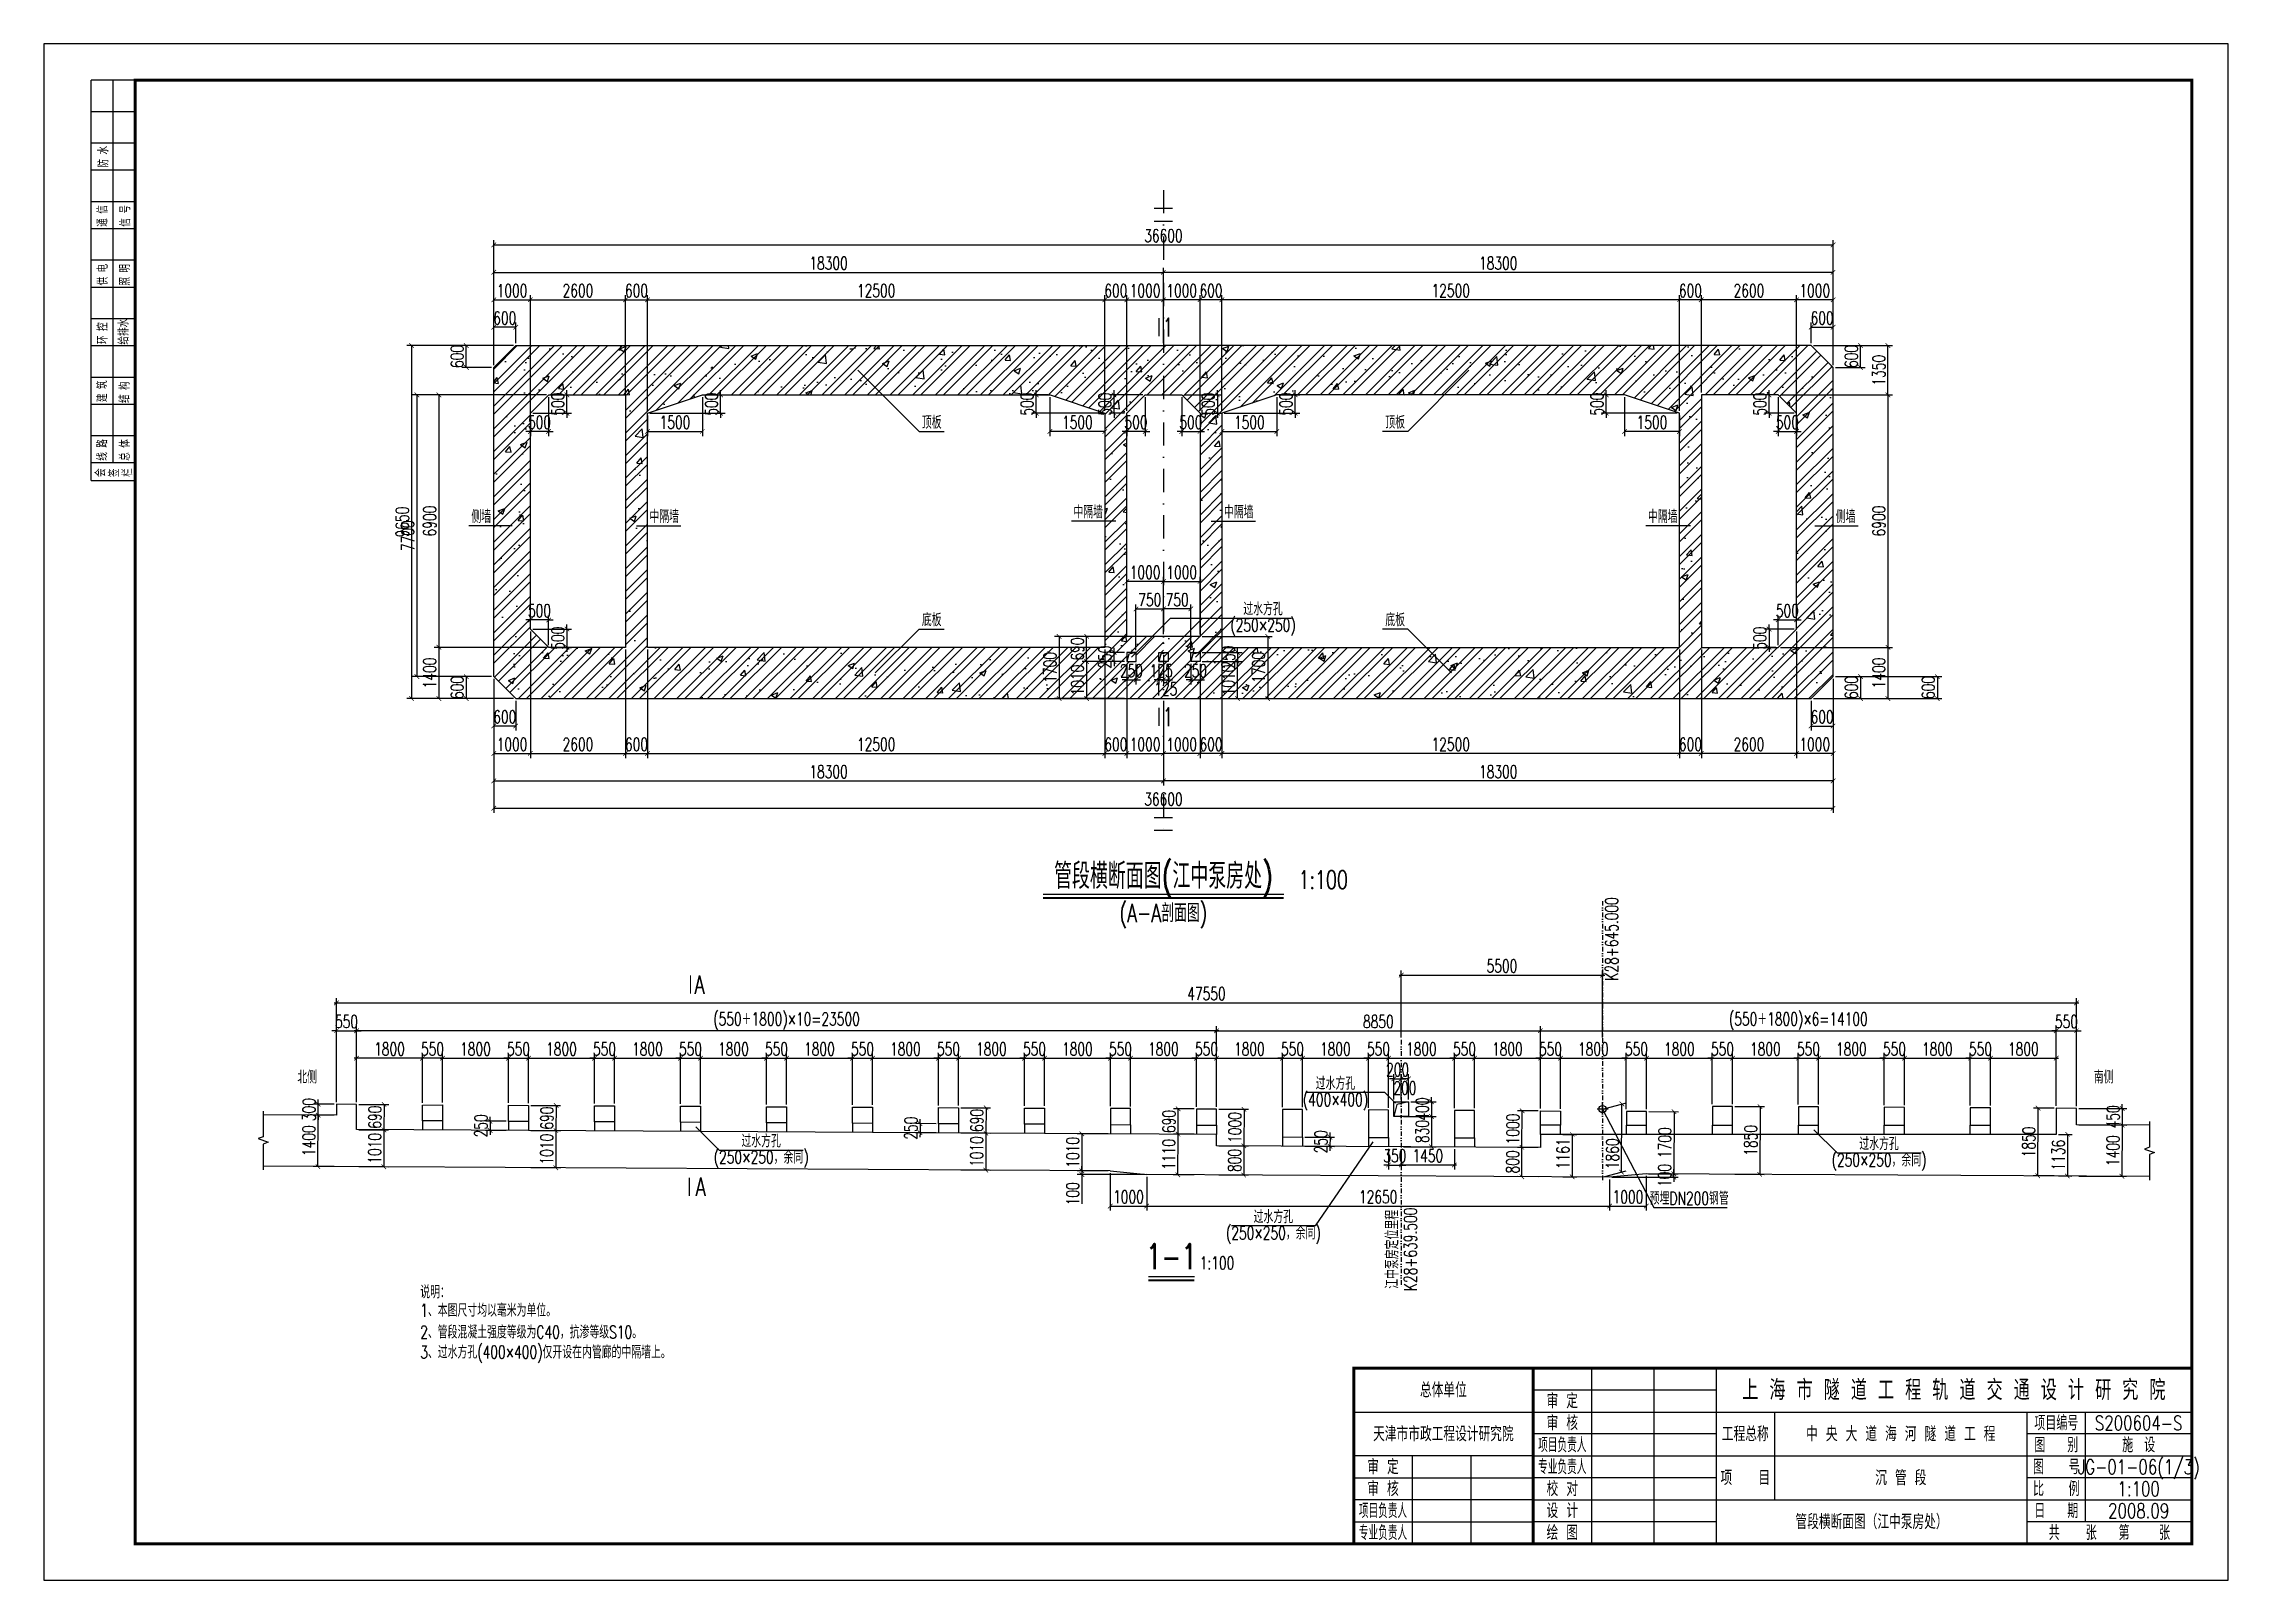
# Model space of a CAD drawing. Extents: x 319019 to 378719, y 703710 to 745710.
import ezdxf
from ezdxf.enums import TextEntityAlignment as Align

# ---------------------------------------------------------------- set-up
doc = ezdxf.new("R2010")
doc.units = 0
doc.header["$LTSCALE"] = 50
doc.header["$MEASUREMENT"] = 0
doc.linetypes.add('DASHDOT', pattern=[25.4, 12.7, -6.35, 0, -6.35])
doc.linetypes.add('DIVIDE2', pattern=[0.625, 0.25, -0.125, 0, -0.125, 0, -0.125])
doc.layers.get('0').update_dxf_attribs({"linetype": 'CONTINUOUS'})
doc.layers.get('Defpoints').update_dxf_attribs({"linetype": 'CONTINUOUS'})
for name, color, linetype in [('01 标  注', 1, 'CONTINUOUS'), ('01 轴  线', 1, 'DASHDOT'), ('02 结  构', 5, 'CONTINUOUS'), ('3', 3, 'CONTINUOUS'), ('4', 4, 'CONTINUOUS'), ('zxz 01 标  注', 1, 'CONTINUOUS'), ('zxz 02 结  构', 5, 'CONTINUOUS'), ('图框', 7, 'CONTINUOUS'), ('填充', 8, 'CONTINUOUS')]:
    doc.layers.add(name, color=color, linetype=linetype)
doc.styles.get("Standard").update_dxf_attribs({"font": 'txt1.shx', "width": 0.7, "bigfont": 'hztxt.shx'})
doc.dimstyles.new('1：100', dxfattribs={"dimscale": 100, "dimtxt": 3.5, "dimasz": 1.25, "dimexe": 1.25, "dimexo": 0.625, "dimgap": 0.75, "dimtad": 1, "dimdsep": 46, "dimtxsty": 'Standard', "dimblk": 'ARCHTICK', "dimcen": 2.5, "dimclrt": 256, "dimadec": 0, "dimazin": 0, "dimtfac": 1, "dimtix": 1, "dimtmove": 0, "dimatfit": 3, "dimfxl": 0, "dimarcsym": 0})
doc.dimstyles.new('zxz 1：25', dxfattribs={"dimscale": 100, "dimtxt": 3.5, "dimasz": 1.25, "dimexe": 1.25, "dimexo": 0.625, "dimgap": 0.75, "dimtad": 1, "dimdec": 0, "dimlfac": 0.25, "dimdsep": 46, "dimtxsty": 'Standard', "dimblk": 'ARCHTICK', "dimcen": 2.5, "dimdle": 0.625, "dimclrt": 1, "dimadec": 4, "dimazin": 1, "dimtfac": 1, "dimtdec": 0, "dimtix": 1, "dimtmove": 0, "dimatfit": 3, "dimldrblk": 'ARCHTICK', "dimfxl": 0, "dimarcsym": 0})

msp = doc.modelspace()

# ---------------------------------------------------------------- texts
at = {"layer": '01 标  注', "width": 0.7}
msp.add_text('(A-A剖面图)', height=500, dxfattribs=at).set_placement((349619.523, 721948.65), align=Align.MIDDLE_CENTER)
at = {"layer": '01 标  注'}
for s, insert, char_height, attachment_point in [('1', (349744.5, 737959.674), 500, 5), ('顶板', (343286.875, 735359.674), 350, 5), ('顶板', (355952.125, 735359.674), 350, 5), ('中隔墙', (347562.341, 732909.674), 350, 5), ('中隔墙', (351676.659, 732909.674), 350, 5), ('侧墙', (330977.125, 732784.674), 350, 5), ('中隔墙', (335976.659, 732784.674), 350, 5), ('中隔墙', (363262.341, 732784.674), 350, 5), ('侧墙', (368261.875, 732784.674), 350, 5), ('底板', (343286.875, 729959.674), 350, 5), ('底板', (355952.125, 729959.674), 350, 5), ('1', (349744.5, 727309.674), 500, 5), ('A', (336944.5, 719992.531), 500, 5), ('A', (336973.421, 714467.22), 500, 5), ('说明：', (329309.305, 711588.674), 350, 4), ('1、本图尺寸均以毫米为单位。', (329309.305, 711088.674), 350, 4), ('2、管段混凝土强度等级为C40，抗渗等级S10。', (329309.305, 710488.674), 350, 4), ('3、过水方孔(400×400)仅开设在内管廊的中隔墙上。', (329309.305, 709888.674), 350, 4)]:
    msp.add_mtext(s, dxfattribs=dict(at, insert=insert, char_height=char_height, attachment_point=attachment_point))
at = {"layer": '3', "width": 0.7}
for s, p in [('防 水', (320785.45, 742324.079)), ('通 信', (320760.389, 740705.737)), ('信 号', (321383.401, 740707.684)), ('供 电', (320768.55, 739101.159)), ('照 明', (321374.043, 739096.979)), ('环 控', (320764.347, 737498.923)), ('给排水', (321335.091, 737483.329)), ('建 筑', (320753.065, 735914.013)), ('结 构', (321362.473, 735889.415)), ('线 路', (320755.181, 734309.697)), ('总 体', (321371.912, 734308.25)), ('会', (320706.195, 733866.474)), ('签', (321077.752, 733860.474)), ('栏', (321443.092, 733871.209))]:
    msp.add_text(s, height=250, rotation=90, dxfattribs=at).set_placement(p)
at = {"layer": 'zxz 01 标  注', "width": 0.7}
for s, height, p in [('管段横断面图(江中泵房处)', 700, (349619.525, 722959.674)), ('  1:100', 500, (353746.516, 722859.674)), ('  1:100', 350, (350915.333, 712384.674))]:
    msp.add_text(s, height=height, dxfattribs=at).set_placement(p, align=Align.MIDDLE_CENTER)
at = {"layer": 'zxz 01 标  注', "color": 1, "char_height": 350, "attachment_point": 5}
for s, insert in [('过水方孔', (352340.246, 730259.674)), ('(250×250)', (352340.246, 729759.674)), ('北侧', (326218.665, 717464.282)), ('南侧', (375312.165, 717464.282)), ('(400×400)', (354319.5, 716790.566)), ('过水方孔', (354319.5, 717290.566)), ('过水方孔', (338625.529, 715717.769)), ('过水方孔', (369175.529, 715640.782)), ('(250×250，余同)', (338625.529, 715217.769)), ('(250×250，余同)', (369175.529, 715140.782)), ('预埋DN200钢管', (363987.41, 714150.803)), ('(250×250，余同)', (352623.057, 713144.303)), ('过水方孔', (352623.057, 713644.303))]:
    msp.add_mtext(s, dxfattribs=dict(at, insert=insert))
at = {"layer": 'zxz 01 标  注', "color": 1, "char_height": 350, "attachment_point": 5, "rotation": 90}
for s, insert in [('K28+645.000', (361869.5, 721241.446)), ('江中泵房定位里程', (355869.5, 712756.62)), ('{\\C256;K28+639.500}', (356369.5, 712756.62))]:
    msp.add_mtext(s, dxfattribs=dict(at, insert=insert))
at = {"layer": 'zxz 01 标  注', "insert": (349836.043, 712559.674), "char_height": 700, "attachment_point": 5}
msp.add_mtext('1-1', dxfattribs=at)
at = {"layer": '图框', "color": 7}
for s, height, width, p in [('上 海 市 隧 道 工 程 轨 道 交 通 设 计 研 究 院', 550, 0.8, (371219.5, 708909.674)), ('总体单位', 400, 0.8, (357269.5, 708909.674)), ('审 定', 400, 0.8, (360519.5, 708609.674)), ('审 核', 400, 0.8, (360519.5, 708009.674)), ('项目编号', 400, 0.75, (374019.5, 708009.674)), ('S200604-S', 400, 0.75, (376269.5, 708009.674)), ('天津市市政工程设计研究院', 400, 0.8, (357269.5, 707709.674)), ('项目负责人', 400, 0.6, (360519.5, 707409.674)), ('工程总称', 400, 0.8, (365519.5, 707709.674)), ('中 央 大 道 海 河 隧 道 工 程', 400, 0.8, (369769.5, 707709.674)), ('图\u3000\u3000别', 400, 0.75, (374019.5, 707409.674)), ('施\u3000设', 400, 0.75, (376269.5, 707409.674)), ('审 定', 400, 0.8, (355619.5, 706809.674)), ('专业负责人', 400, 0.6, (360519.5, 706809.674)), ('图   号', 400, 0.75, (374019.5, 706809.674)), ('审 核', 400, 0.8, (355619.5, 706209.674)), ('校 对', 400, 0.8, (360519.5, 706209.674)), ('项   目', 400, 0.8, (365519.5, 706509.674)), ('沉 管 段', 400, 0.8, (369769.5, 706509.674)), ('比   例', 400, 0.75, (374019.5, 706209.674)), ('1:100', 400, 0.75, (376269.5, 706209.674)), ('项目负责人', 400, 0.6, (355619.5, 705609.674)), ('设 计', 400, 0.8, (360519.5, 705609.674)), ('日\u3000\u3000期', 400, 0.75, (374019.5, 705609.674)), ('2008.09', 400, 0.75, (376269.5, 705609.674)), ('专业负责人', 400, 0.6, (355619.5, 705009.674)), ('绘 图', 400, 0.8, (360519.5, 705009.674)), ('管段横断面图（江中泵房处）', 400, 0.8, (368969.5, 705309.674)), ('共\u3000  张\u3000\u3000第\u3000\u3000 张', 400, 0.75, (375469.5, 705009.674))]:
    msp.add_text(s, height=height, dxfattribs=dict(at, width=width)).set_placement(p, align=Align.MIDDLE_CENTER)
at = {"layer": '图框', "width": 0.75}
msp.add_text('JG-01-06(1/3)', height=400, dxfattribs=at).set_placement((376269.5, 706809.674), align=Align.MIDDLE_CENTER)

# ---------------------------------------------------------------- blocks, each defined once
blk = doc.blocks.new('_ArchTick')
at = {"color": 0, "linetype": 'ByBlock', "const_width": 0.15}
blk.add_lwpolyline([(-0.5, -0.5), (0.5, 0.5)], dxfattribs=at)
blk = doc.blocks.new('*D115')
at = {"layer": '01 标  注', "color": 0, "lineweight": -2}
for p, q in [((332319, 735547), (332319, 734985)), ((332819, 736047), (332819, 734985)), ((332319, 735110), (332194, 735110)), ((332819, 735110), (332319, 735110)), ((332819, 735110), (332944, 735110))]:
    blk.add_line(p, q, dxfattribs=at)
at = {"layer": 'Defpoints', "color": 0}
for p in [(332819, 736110), (332319, 735610), (332319, 735110)]:
    blk.add_point(p, dxfattribs=at)
at = {"layer": '01 标  注', "color": 0, "lineweight": -2, "xscale": 125, "yscale": 125, "zscale": 125}
blk.add_blockref('_ArchTick', (332319, 735110), dxfattribs=at)
at = {"layer": '01 标  注', "color": 0, "lineweight": -2, "xscale": 125, "yscale": 125, "zscale": 125, "rotation": 180}
blk.add_blockref('_ArchTick', (332819, 735110), dxfattribs=at)
at = {"layer": '01 标  注', "insert": (332569, 735360), "char_height": 350, "attachment_point": 5}
blk.add_mtext('500', dxfattribs=at)
blk = doc.blocks.new('*D116')
at = {"layer": '01 标  注', "color": 0, "lineweight": -2}
for p, q in [((332882, 736110), (333444, 736110)), ((333319, 736110), (333319, 736235)), ((333319, 735610), (333319, 736110)), ((332382, 735610), (333444, 735610)), ((333319, 735610), (333319, 735485))]:
    blk.add_line(p, q, dxfattribs=at)
at = {"layer": 'Defpoints', "color": 0}
for p in [(332819, 736110), (333319, 736110), (332319, 735610)]:
    blk.add_point(p, dxfattribs=at)
at = {"layer": '01 标  注', "color": 0, "lineweight": -2, "xscale": 125, "yscale": 125, "zscale": 125}
for p, rotation in [((333319, 736110), 270), ((333319, 735610), 90)]:
    blk.add_blockref('_ArchTick', p, dxfattribs=dict(at, rotation=rotation))
at = {"layer": '01 标  注', "insert": (333069, 735860), "char_height": 350, "attachment_point": 5, "rotation": 90}
blk.add_mtext('500', dxfattribs=at)
blk = doc.blocks.new('*D117')
at = {"layer": '01 标  注', "color": 0, "lineweight": -2}
for p, q in [((335519, 735547), (335519, 734985)), ((337019, 736047), (337019, 734985)), ((335519, 735110), (337019, 735110))]:
    blk.add_line(p, q, dxfattribs=at)
at = {"layer": 'Defpoints', "color": 0}
for p in [(337019, 736110), (335519, 735610), (337019, 735110)]:
    blk.add_point(p, dxfattribs=at)
at = {"layer": '01 标  注', "color": 0, "lineweight": -2, "xscale": 125, "yscale": 125, "zscale": 125, "rotation": 180}
blk.add_blockref('_ArchTick', (335519, 735110), dxfattribs=at)
at = {"layer": '01 标  注', "color": 0, "lineweight": -2, "xscale": 125, "yscale": 125, "zscale": 125}
blk.add_blockref('_ArchTick', (337019, 735110), dxfattribs=at)
at = {"layer": '01 标  注', "insert": (336269, 735360), "char_height": 350, "attachment_point": 5}
blk.add_mtext('1500', dxfattribs=at)
blk = doc.blocks.new('*D118')
at = {"layer": '01 标  注', "color": 0, "lineweight": -2}
for p, q in [((337082, 736110), (337644, 736110)), ((337519, 736110), (337519, 736235)), ((337519, 735610), (337519, 736110)), ((335582, 735610), (337644, 735610)), ((337519, 735610), (337519, 735485))]:
    blk.add_line(p, q, dxfattribs=at)
at = {"layer": 'Defpoints', "color": 0}
for p in [(337019, 736110), (337519, 736110), (335519, 735610)]:
    blk.add_point(p, dxfattribs=at)
at = {"layer": '01 标  注', "color": 0, "lineweight": -2, "xscale": 125, "yscale": 125, "zscale": 125}
for p, rotation in [((337519, 736110), 270), ((337519, 735610), 90)]:
    blk.add_blockref('_ArchTick', p, dxfattribs=dict(at, rotation=rotation))
at = {"layer": '01 标  注', "insert": (337269, 735860), "char_height": 350, "attachment_point": 5, "rotation": 90}
blk.add_mtext('500', dxfattribs=at)
blk = doc.blocks.new('*D80')
at = {"layer": '01 标  注', "color": 0, "lineweight": -2}
for p, q in [((346519, 736047), (346519, 734985)), ((348019, 735547), (348019, 734985)), ((348019, 735110), (346519, 735110))]:
    blk.add_line(p, q, dxfattribs=at)
at = {"layer": 'Defpoints', "color": 0}
for p in [(346519, 736110), (348019, 735610), (346519, 735110)]:
    blk.add_point(p, dxfattribs=at)
at = {"layer": '01 标  注', "color": 0, "lineweight": -2, "xscale": 125, "yscale": 125, "zscale": 125, "rotation": 180}
blk.add_blockref('_ArchTick', (346519, 735110), dxfattribs=at)
at = {"layer": '01 标  注', "color": 0, "lineweight": -2, "xscale": 125, "yscale": 125, "zscale": 125}
blk.add_blockref('_ArchTick', (348019, 735110), dxfattribs=at)
at = {"layer": '01 标  注', "insert": (347269, 735360), "char_height": 350, "attachment_point": 5}
blk.add_mtext('1500', dxfattribs=at)
blk = doc.blocks.new('*D81')
at = {"layer": '01 标  注', "color": 0, "lineweight": -2}
for p, q in [((346457, 736110), (346019, 736110)), ((346144, 736110), (346144, 736235)), ((346144, 735610), (346144, 736110)), ((347957, 735610), (346019, 735610)), ((346144, 735610), (346144, 735485))]:
    blk.add_line(p, q, dxfattribs=at)
at = {"layer": 'Defpoints', "color": 0}
for p in [(346144, 736110), (346519, 736110), (348019, 735610)]:
    blk.add_point(p, dxfattribs=at)
at = {"layer": '01 标  注', "color": 0, "lineweight": -2, "xscale": 125, "yscale": 125, "zscale": 125}
for p, rotation in [((346144, 736110), 270), ((346144, 735610), 90)]:
    blk.add_blockref('_ArchTick', p, dxfattribs=dict(at, rotation=rotation))
at = {"layer": '01 标  注', "insert": (345894, 735860), "char_height": 350, "attachment_point": 5, "rotation": 90}
blk.add_mtext('500', dxfattribs=at)
blk = doc.blocks.new('*D82')
at = {"layer": '01 标  注', "color": 0, "lineweight": -2}
for p, q in [((332319, 729960), (332194, 729960)), ((332319, 729772), (332319, 730085)), ((332819, 729960), (332319, 729960)), ((332819, 729272), (332819, 730085)), ((332819, 729960), (332944, 729960))]:
    blk.add_line(p, q, dxfattribs=at)
at = {"layer": 'Defpoints', "color": 0}
for p in [(332319, 729960), (332319, 729710), (332819, 729210)]:
    blk.add_point(p, dxfattribs=at)
at = {"layer": '01 标  注', "color": 0, "lineweight": -2, "xscale": 125, "yscale": 125, "zscale": 125}
blk.add_blockref('_ArchTick', (332319, 729960), dxfattribs=at)
at = {"layer": '01 标  注', "color": 0, "lineweight": -2, "xscale": 125, "yscale": 125, "zscale": 125, "rotation": 180}
blk.add_blockref('_ArchTick', (332819, 729960), dxfattribs=at)
at = {"layer": '01 标  注', "insert": (332569, 730210), "char_height": 350, "attachment_point": 5}
blk.add_mtext('500', dxfattribs=at)
blk = doc.blocks.new('*D83')
at = {"layer": '01 标  注', "color": 0, "lineweight": -2}
for p, q in [((332382, 729710), (333444, 729710)), ((333319, 729710), (333319, 729835)), ((333319, 729710), (333319, 729210)), ((332882, 729210), (333444, 729210)), ((333319, 729210), (333319, 729085))]:
    blk.add_line(p, q, dxfattribs=at)
at = {"layer": 'Defpoints', "color": 0}
for p in [(332319, 729710), (332819, 729210), (333319, 729210)]:
    blk.add_point(p, dxfattribs=at)
at = {"layer": '01 标  注', "color": 0, "lineweight": -2, "xscale": 125, "yscale": 125, "zscale": 125}
for p, rotation in [((333319, 729710), 270), ((333319, 729210), 90)]:
    blk.add_blockref('_ArchTick', p, dxfattribs=dict(at, rotation=rotation))
at = {"layer": '01 标  注', "insert": (333069, 729460), "char_height": 350, "attachment_point": 5, "rotation": 90}
blk.add_mtext('500', dxfattribs=at)
blk = doc.blocks.new('*D84')
at = {"layer": '01 标  注', "color": 0, "lineweight": -2}
for p, q in [((332319, 729647), (332319, 726185)), ((331319, 728347), (331319, 726185)), ((331319, 726310), (332319, 726310))]:
    blk.add_line(p, q, dxfattribs=at)
at = {"layer": 'Defpoints', "color": 0}
for p in [(332319, 729710), (331319, 728410), (332319, 726310)]:
    blk.add_point(p, dxfattribs=at)
at = {"layer": '01 标  注', "color": 0, "lineweight": -2, "xscale": 125, "yscale": 125, "zscale": 125, "rotation": 180}
blk.add_blockref('_ArchTick', (331319, 726310), dxfattribs=at)
at = {"layer": '01 标  注', "color": 0, "lineweight": -2, "xscale": 125, "yscale": 125, "zscale": 125}
blk.add_blockref('_ArchTick', (332319, 726310), dxfattribs=at)
at = {"layer": '01 标  注', "insert": (331819, 726560), "char_height": 350, "attachment_point": 5}
blk.add_mtext('1000', dxfattribs=at)
blk = doc.blocks.new('*D119')
at = {"layer": '01 标  注', "color": 0, "lineweight": -2}
for p, q in [((332319, 729647), (332319, 726185)), ((334919, 729147), (334919, 726185)), ((332319, 726310), (334919, 726310))]:
    blk.add_line(p, q, dxfattribs=at)
at = {"layer": 'Defpoints', "color": 0}
for p in [(332319, 729710), (334919, 729210), (334919, 726310)]:
    blk.add_point(p, dxfattribs=at)
at = {"layer": '01 标  注', "color": 0, "lineweight": -2, "xscale": 125, "yscale": 125, "zscale": 125, "rotation": 180}
blk.add_blockref('_ArchTick', (332319, 726310), dxfattribs=at)
at = {"layer": '01 标  注', "color": 0, "lineweight": -2, "xscale": 125, "yscale": 125, "zscale": 125}
blk.add_blockref('_ArchTick', (334919, 726310), dxfattribs=at)
at = {"layer": '01 标  注', "insert": (333619, 726560), "char_height": 350, "attachment_point": 5}
blk.add_mtext('2600', dxfattribs=at)
blk = doc.blocks.new('*D120')
at = {"layer": '01 标  注', "color": 0, "lineweight": -2}
for p, q in [((334919, 729147), (334919, 726185)), ((335519, 729147), (335519, 726185)), ((334919, 726310), (335519, 726310))]:
    blk.add_line(p, q, dxfattribs=at)
at = {"layer": 'Defpoints', "color": 0}
for p in [(334919, 729210), (335519, 729210), (335519, 726310)]:
    blk.add_point(p, dxfattribs=at)
at = {"layer": '01 标  注', "color": 0, "lineweight": -2, "xscale": 125, "yscale": 125, "zscale": 125, "rotation": 180}
blk.add_blockref('_ArchTick', (334919, 726310), dxfattribs=at)
at = {"layer": '01 标  注', "color": 0, "lineweight": -2, "xscale": 125, "yscale": 125, "zscale": 125}
blk.add_blockref('_ArchTick', (335519, 726310), dxfattribs=at)
at = {"layer": '01 标  注', "insert": (335219, 726560), "char_height": 350, "attachment_point": 5}
blk.add_mtext('600', dxfattribs=at)
blk = doc.blocks.new('*D121')
at = {"layer": '01 标  注', "color": 0, "lineweight": -2}
for p, q in [((335519, 729147), (335519, 726185)), ((348019, 729147), (348019, 726185)), ((335519, 726310), (348019, 726310))]:
    blk.add_line(p, q, dxfattribs=at)
at = {"layer": 'Defpoints', "color": 0}
for p in [(335519, 729210), (348019, 729210), (348019, 726310)]:
    blk.add_point(p, dxfattribs=at)
at = {"layer": '01 标  注', "color": 0, "lineweight": -2, "xscale": 125, "yscale": 125, "zscale": 125, "rotation": 180}
blk.add_blockref('_ArchTick', (335519, 726310), dxfattribs=at)
at = {"layer": '01 标  注', "color": 0, "lineweight": -2, "xscale": 125, "yscale": 125, "zscale": 125}
blk.add_blockref('_ArchTick', (348019, 726310), dxfattribs=at)
at = {"layer": '01 标  注', "insert": (341769, 726560), "char_height": 350, "attachment_point": 5}
blk.add_mtext('12500', dxfattribs=at)
blk = doc.blocks.new('*D122')
at = {"layer": '01 标  注', "color": 0, "lineweight": -2}
for p, q in [((348019, 729147), (348019, 726185)), ((348619, 728757), (348619, 726185)), ((348019, 726310), (348619, 726310))]:
    blk.add_line(p, q, dxfattribs=at)
at = {"layer": 'Defpoints', "color": 0}
for p in [(348019, 729210), (348619, 728820), (348619, 726310)]:
    blk.add_point(p, dxfattribs=at)
at = {"layer": '01 标  注', "color": 0, "lineweight": -2, "xscale": 125, "yscale": 125, "zscale": 125, "rotation": 180}
blk.add_blockref('_ArchTick', (348019, 726310), dxfattribs=at)
at = {"layer": '01 标  注', "color": 0, "lineweight": -2, "xscale": 125, "yscale": 125, "zscale": 125}
blk.add_blockref('_ArchTick', (348619, 726310), dxfattribs=at)
at = {"layer": '01 标  注', "insert": (348319, 726560), "char_height": 350, "attachment_point": 5}
blk.add_mtext('600', dxfattribs=at)
blk = doc.blocks.new('*D123')
at = {"layer": '01 标  注', "color": 0, "lineweight": -2}
for p, q in [((348619, 728757), (348619, 726185)), ((349619, 727747), (349619, 726185)), ((348619, 726310), (349619, 726310))]:
    blk.add_line(p, q, dxfattribs=at)
at = {"layer": 'Defpoints', "color": 0}
for p in [(348619, 728820), (349619, 727810), (349619, 726310)]:
    blk.add_point(p, dxfattribs=at)
at = {"layer": '01 标  注', "color": 0, "lineweight": -2, "xscale": 125, "yscale": 125, "zscale": 125, "rotation": 180}
blk.add_blockref('_ArchTick', (348619, 726310), dxfattribs=at)
at = {"layer": '01 标  注', "color": 0, "lineweight": -2, "xscale": 125, "yscale": 125, "zscale": 125}
blk.add_blockref('_ArchTick', (349619, 726310), dxfattribs=at)
at = {"layer": '01 标  注', "insert": (349119, 726560), "char_height": 350, "attachment_point": 5}
blk.add_mtext('1000', dxfattribs=at)
blk = doc.blocks.new('*D85')
at = {"layer": '01 标  注', "color": 0, "lineweight": -2}
for p, q in [((348619, 735547), (348619, 734985)), ((349119, 736047), (349119, 734985)), ((348619, 735110), (348494, 735110)), ((349119, 735110), (348619, 735110)), ((349119, 735110), (349244, 735110))]:
    blk.add_line(p, q, dxfattribs=at)
at = {"layer": 'Defpoints', "color": 0}
for p in [(349119, 736110), (348619, 735610), (348619, 735110)]:
    blk.add_point(p, dxfattribs=at)
at = {"layer": '01 标  注', "color": 0, "lineweight": -2, "xscale": 125, "yscale": 125, "zscale": 125}
blk.add_blockref('_ArchTick', (348619, 735110), dxfattribs=at)
at = {"layer": '01 标  注', "color": 0, "lineweight": -2, "xscale": 125, "yscale": 125, "zscale": 125, "rotation": 180}
blk.add_blockref('_ArchTick', (349119, 735110), dxfattribs=at)
at = {"layer": '01 标  注', "insert": (348869, 735360), "char_height": 350, "attachment_point": 5}
blk.add_mtext('500', dxfattribs=at)
blk = doc.blocks.new('*D86')
at = {"layer": '01 标  注', "color": 0, "lineweight": -2}
for p, q in [((331319, 728347), (331319, 724685)), ((367919, 727901), (367919, 724685)), ((331319, 724810), (367919, 724810))]:
    blk.add_line(p, q, dxfattribs=at)
at = {"layer": 'Defpoints', "color": 0}
for p in [(331319, 728410), (367919, 727963), (367919, 724810)]:
    blk.add_point(p, dxfattribs=at)
at = {"layer": '01 标  注', "color": 0, "lineweight": -2, "xscale": 125, "yscale": 125, "zscale": 125, "rotation": 180}
blk.add_blockref('_ArchTick', (331319, 724810), dxfattribs=at)
at = {"layer": '01 标  注', "color": 0, "lineweight": -2, "xscale": 125, "yscale": 125, "zscale": 125}
blk.add_blockref('_ArchTick', (367919, 724810), dxfattribs=at)
at = {"layer": '01 标  注', "insert": (349619, 725060), "char_height": 350, "attachment_point": 5}
blk.add_mtext('36600', dxfattribs=at)
blk = doc.blocks.new('*D87')
at = {"layer": '01 标  注', "color": 0, "lineweight": -2}
for p, q in [((367319, 737522), (367319, 738085)), ((367319, 737960), (367919, 737960)), ((367919, 736922), (367919, 738085))]:
    blk.add_line(p, q, dxfattribs=at)
at = {"layer": 'Defpoints', "color": 0}
for p in [(367919, 737960), (367319, 737460), (367919, 736860)]:
    blk.add_point(p, dxfattribs=at)
at = {"layer": '01 标  注', "color": 0, "lineweight": -2, "xscale": 125, "yscale": 125, "zscale": 125, "rotation": 180}
blk.add_blockref('_ArchTick', (367319, 737960), dxfattribs=at)
at = {"layer": '01 标  注', "color": 0, "lineweight": -2, "xscale": 125, "yscale": 125, "zscale": 125}
blk.add_blockref('_ArchTick', (367919, 737960), dxfattribs=at)
at = {"layer": '01 标  注', "insert": (367619, 738210), "char_height": 350, "attachment_point": 5}
blk.add_mtext('600', dxfattribs=at)
blk = doc.blocks.new('*D88')
at = {"layer": '01 标  注', "color": 0, "lineweight": -2}
for p, q in [((367382, 737460), (368794, 737460)), ((368669, 736860), (368669, 737460)), ((367982, 736860), (368794, 736860))]:
    blk.add_line(p, q, dxfattribs=at)
at = {"layer": 'Defpoints', "color": 0}
for p in [(367319, 737460), (368669, 737460), (367919, 736860)]:
    blk.add_point(p, dxfattribs=at)
at = {"layer": '01 标  注', "color": 0, "lineweight": -2, "xscale": 125, "yscale": 125, "zscale": 125}
for p, rotation in [((368669, 737460), 90), ((368669, 736860), 270)]:
    blk.add_blockref('_ArchTick', p, dxfattribs=dict(at, rotation=rotation))
at = {"layer": '01 标  注', "insert": (368419, 737160), "char_height": 350, "attachment_point": 5, "rotation": 90}
blk.add_mtext('600', dxfattribs=at)
blk = doc.blocks.new('*D124')
at = {"layer": '01 标  注', "color": 0, "lineweight": -2}
for p, q in [((366419, 736047), (366419, 734985)), ((366919, 735547), (366919, 734985)), ((366419, 735110), (366294, 735110)), ((366419, 735110), (366919, 735110)), ((366919, 735110), (367044, 735110))]:
    blk.add_line(p, q, dxfattribs=at)
at = {"layer": 'Defpoints', "color": 0}
for p in [(366419, 736110), (366919, 735610), (366919, 735110)]:
    blk.add_point(p, dxfattribs=at)
at = {"layer": '01 标  注', "color": 0, "lineweight": -2, "xscale": 125, "yscale": 125, "zscale": 125}
blk.add_blockref('_ArchTick', (366419, 735110), dxfattribs=at)
at = {"layer": '01 标  注', "color": 0, "lineweight": -2, "xscale": 125, "yscale": 125, "zscale": 125, "rotation": 180}
blk.add_blockref('_ArchTick', (366919, 735110), dxfattribs=at)
at = {"layer": '01 标  注', "insert": (366669, 735360), "char_height": 350, "attachment_point": 5}
blk.add_mtext('500', dxfattribs=at)
blk = doc.blocks.new('*D125')
at = {"layer": '01 标  注', "color": 0, "lineweight": -2}
for p, q in [((366357, 736110), (366044, 736110)), ((366169, 736110), (366169, 736235)), ((366169, 735610), (366169, 736110)), ((366857, 735610), (366044, 735610)), ((366169, 735610), (366169, 735485))]:
    blk.add_line(p, q, dxfattribs=at)
at = {"layer": 'Defpoints', "color": 0}
for p in [(366169, 736110), (366419, 736110), (366919, 735610)]:
    blk.add_point(p, dxfattribs=at)
at = {"layer": '01 标  注', "color": 0, "lineweight": -2, "xscale": 125, "yscale": 125, "zscale": 125}
for p, rotation in [((366169, 736110), 270), ((366169, 735610), 90)]:
    blk.add_blockref('_ArchTick', p, dxfattribs=dict(at, rotation=rotation))
at = {"layer": '01 标  注', "insert": (365919, 735860), "char_height": 350, "attachment_point": 5, "rotation": 90}
blk.add_mtext('500', dxfattribs=at)
blk = doc.blocks.new('*D126')
at = {"layer": '01 标  注', "color": 0, "lineweight": -2}
for p, q in [((362219, 736047), (362219, 734985)), ((363719, 735547), (363719, 734985)), ((363719, 735110), (362219, 735110))]:
    blk.add_line(p, q, dxfattribs=at)
at = {"layer": 'Defpoints', "color": 0}
for p in [(362219, 736110), (363719, 735610), (362219, 735110)]:
    blk.add_point(p, dxfattribs=at)
at = {"layer": '01 标  注', "color": 0, "lineweight": -2, "xscale": 125, "yscale": 125, "zscale": 125, "rotation": 180}
blk.add_blockref('_ArchTick', (362219, 735110), dxfattribs=at)
at = {"layer": '01 标  注', "color": 0, "lineweight": -2, "xscale": 125, "yscale": 125, "zscale": 125}
blk.add_blockref('_ArchTick', (363719, 735110), dxfattribs=at)
at = {"layer": '01 标  注', "insert": (362969, 735360), "char_height": 350, "attachment_point": 5}
blk.add_mtext('1500', dxfattribs=at)
blk = doc.blocks.new('*D127')
at = {"layer": '01 标  注', "color": 0, "lineweight": -2}
for p, q in [((362157, 736110), (361594, 736110)), ((361719, 736110), (361719, 736235)), ((361719, 735610), (361719, 736110)), ((363657, 735610), (361594, 735610)), ((361719, 735610), (361719, 735485))]:
    blk.add_line(p, q, dxfattribs=at)
at = {"layer": 'Defpoints', "color": 0}
for p in [(361719, 736110), (362219, 736110), (363719, 735610)]:
    blk.add_point(p, dxfattribs=at)
at = {"layer": '01 标  注', "color": 0, "lineweight": -2, "xscale": 125, "yscale": 125, "zscale": 125}
for p, rotation in [((361719, 736110), 270), ((361719, 735610), 90)]:
    blk.add_blockref('_ArchTick', p, dxfattribs=dict(at, rotation=rotation))
at = {"layer": '01 标  注', "insert": (361469, 735860), "char_height": 350, "attachment_point": 5, "rotation": 90}
blk.add_mtext('500', dxfattribs=at)
blk = doc.blocks.new('*D89')
at = {"layer": '01 标  注', "color": 0, "lineweight": -2}
for p, q in [((351219, 735547), (351219, 734985)), ((352719, 736047), (352719, 734985)), ((351219, 735110), (352719, 735110))]:
    blk.add_line(p, q, dxfattribs=at)
at = {"layer": 'Defpoints', "color": 0}
for p in [(352719, 736110), (351219, 735610), (352719, 735110)]:
    blk.add_point(p, dxfattribs=at)
at = {"layer": '01 标  注', "color": 0, "lineweight": -2, "xscale": 125, "yscale": 125, "zscale": 125, "rotation": 180}
blk.add_blockref('_ArchTick', (351219, 735110), dxfattribs=at)
at = {"layer": '01 标  注', "color": 0, "lineweight": -2, "xscale": 125, "yscale": 125, "zscale": 125}
blk.add_blockref('_ArchTick', (352719, 735110), dxfattribs=at)
at = {"layer": '01 标  注', "insert": (351969, 735360), "char_height": 350, "attachment_point": 5}
blk.add_mtext('1500', dxfattribs=at)
blk = doc.blocks.new('*D90')
at = {"layer": '01 标  注', "color": 0, "lineweight": -2}
for p, q in [((352782, 736110), (353344, 736110)), ((353219, 736110), (353219, 736235)), ((353219, 735610), (353219, 736110)), ((351282, 735610), (353344, 735610)), ((353219, 735610), (353219, 735485))]:
    blk.add_line(p, q, dxfattribs=at)
at = {"layer": 'Defpoints', "color": 0}
for p in [(352719, 736110), (353219, 736110), (351219, 735610)]:
    blk.add_point(p, dxfattribs=at)
at = {"layer": '01 标  注', "color": 0, "lineweight": -2, "xscale": 125, "yscale": 125, "zscale": 125}
for p, rotation in [((353219, 736110), 270), ((353219, 735610), 90)]:
    blk.add_blockref('_ArchTick', p, dxfattribs=dict(at, rotation=rotation))
at = {"layer": '01 标  注', "insert": (352969, 735860), "char_height": 350, "attachment_point": 5, "rotation": 90}
blk.add_mtext('500', dxfattribs=at)
blk = doc.blocks.new('*D91')
at = {"layer": '01 标  注', "color": 0, "lineweight": -2}
for p, q in [((366419, 729960), (366294, 729960)), ((366419, 729272), (366419, 730085)), ((366419, 729960), (366919, 729960)), ((366919, 729772), (366919, 730085)), ((366919, 729960), (367044, 729960))]:
    blk.add_line(p, q, dxfattribs=at)
at = {"layer": 'Defpoints', "color": 0}
for p in [(366919, 729960), (366919, 729710), (366419, 729210)]:
    blk.add_point(p, dxfattribs=at)
at = {"layer": '01 标  注', "color": 0, "lineweight": -2, "xscale": 125, "yscale": 125, "zscale": 125}
blk.add_blockref('_ArchTick', (366419, 729960), dxfattribs=at)
at = {"layer": '01 标  注', "color": 0, "lineweight": -2, "xscale": 125, "yscale": 125, "zscale": 125, "rotation": 180}
blk.add_blockref('_ArchTick', (366919, 729960), dxfattribs=at)
at = {"layer": '01 标  注', "insert": (366669, 730210), "char_height": 350, "attachment_point": 5}
blk.add_mtext('500', dxfattribs=at)
blk = doc.blocks.new('*D92')
at = {"layer": '01 标  注', "color": 0, "lineweight": -2}
for p, q in [((366857, 729710), (366044, 729710)), ((366169, 729710), (366169, 729835)), ((366169, 729710), (366169, 729210)), ((366357, 729210), (366044, 729210)), ((366169, 729210), (366169, 729085))]:
    blk.add_line(p, q, dxfattribs=at)
at = {"layer": 'Defpoints', "color": 0}
for p in [(366919, 729710), (366169, 729210), (366419, 729210)]:
    blk.add_point(p, dxfattribs=at)
at = {"layer": '01 标  注', "color": 0, "lineweight": -2, "xscale": 125, "yscale": 125, "zscale": 125}
for p, rotation in [((366169, 729710), 270), ((366169, 729210), 90)]:
    blk.add_blockref('_ArchTick', p, dxfattribs=dict(at, rotation=rotation))
at = {"layer": '01 标  注', "insert": (365919, 729460), "char_height": 350, "attachment_point": 5, "rotation": 90}
blk.add_mtext('500', dxfattribs=at)
blk = doc.blocks.new('*D93')
at = {"layer": '01 标  注', "color": 0, "lineweight": -2}
for p, q in [((366919, 729647), (366919, 726185)), ((367919, 728347), (367919, 726185)), ((367919, 726310), (366919, 726310))]:
    blk.add_line(p, q, dxfattribs=at)
at = {"layer": 'Defpoints', "color": 0}
for p in [(366919, 729710), (367919, 728410), (366919, 726310)]:
    blk.add_point(p, dxfattribs=at)
at = {"layer": '01 标  注', "color": 0, "lineweight": -2, "xscale": 125, "yscale": 125, "zscale": 125, "rotation": 180}
blk.add_blockref('_ArchTick', (366919, 726310), dxfattribs=at)
at = {"layer": '01 标  注', "color": 0, "lineweight": -2, "xscale": 125, "yscale": 125, "zscale": 125}
blk.add_blockref('_ArchTick', (367919, 726310), dxfattribs=at)
at = {"layer": '01 标  注', "insert": (367419, 726560), "char_height": 350, "attachment_point": 5}
blk.add_mtext('1000', dxfattribs=at)
blk = doc.blocks.new('*D128')
at = {"layer": '01 标  注', "color": 0, "lineweight": -2}
for p, q in [((366919, 729647), (366919, 726185)), ((364319, 729147), (364319, 726185)), ((366919, 726310), (364319, 726310))]:
    blk.add_line(p, q, dxfattribs=at)
at = {"layer": 'Defpoints', "color": 0}
for p in [(366919, 729710), (364319, 729210), (364319, 726310)]:
    blk.add_point(p, dxfattribs=at)
at = {"layer": '01 标  注', "color": 0, "lineweight": -2, "xscale": 125, "yscale": 125, "zscale": 125, "rotation": 180}
blk.add_blockref('_ArchTick', (364319, 726310), dxfattribs=at)
at = {"layer": '01 标  注', "color": 0, "lineweight": -2, "xscale": 125, "yscale": 125, "zscale": 125}
blk.add_blockref('_ArchTick', (366919, 726310), dxfattribs=at)
at = {"layer": '01 标  注', "insert": (365619, 726560), "char_height": 350, "attachment_point": 5}
blk.add_mtext('2600', dxfattribs=at)
blk = doc.blocks.new('*D129')
at = {"layer": '01 标  注', "color": 0, "lineweight": -2}
for p, q in [((363719, 729147), (363719, 726185)), ((364319, 729147), (364319, 726185)), ((364319, 726310), (363719, 726310))]:
    blk.add_line(p, q, dxfattribs=at)
at = {"layer": 'Defpoints', "color": 0}
for p in [(363719, 729210), (364319, 729210), (363719, 726310)]:
    blk.add_point(p, dxfattribs=at)
at = {"layer": '01 标  注', "color": 0, "lineweight": -2, "xscale": 125, "yscale": 125, "zscale": 125, "rotation": 180}
blk.add_blockref('_ArchTick', (363719, 726310), dxfattribs=at)
at = {"layer": '01 标  注', "color": 0, "lineweight": -2, "xscale": 125, "yscale": 125, "zscale": 125}
blk.add_blockref('_ArchTick', (364319, 726310), dxfattribs=at)
at = {"layer": '01 标  注', "insert": (364019, 726560), "char_height": 350, "attachment_point": 5}
blk.add_mtext('600', dxfattribs=at)
blk = doc.blocks.new('*D94')
at = {"layer": '01 标  注', "color": 0, "lineweight": -2}
for p, q in [((367919, 728347), (367919, 725435)), ((349619, 727747), (349619, 725435)), ((367919, 725560), (349619, 725560))]:
    blk.add_line(p, q, dxfattribs=at)
at = {"layer": 'Defpoints', "color": 0}
for p in [(367919, 728410), (349619, 727810), (349619, 725560)]:
    blk.add_point(p, dxfattribs=at)
at = {"layer": '01 标  注', "color": 0, "lineweight": -2, "xscale": 125, "yscale": 125, "zscale": 125, "rotation": 180}
blk.add_blockref('_ArchTick', (349619, 725560), dxfattribs=at)
at = {"layer": '01 标  注', "color": 0, "lineweight": -2, "xscale": 125, "yscale": 125, "zscale": 125}
blk.add_blockref('_ArchTick', (367919, 725560), dxfattribs=at)
at = {"layer": '01 标  注', "insert": (358769, 725810), "char_height": 350, "attachment_point": 5}
blk.add_mtext('18300', dxfattribs=at)
blk = doc.blocks.new('*D95')
at = {"layer": '01 标  注', "color": 0, "lineweight": -2}
for p, q in [((350119, 736047), (350119, 734985)), ((350619, 735547), (350619, 734985)), ((350119, 735110), (349994, 735110)), ((350119, 735110), (350619, 735110)), ((350619, 735110), (350744, 735110))]:
    blk.add_line(p, q, dxfattribs=at)
at = {"layer": 'Defpoints', "color": 0}
for p in [(350119, 736110), (350619, 735610), (350619, 735110)]:
    blk.add_point(p, dxfattribs=at)
at = {"layer": '01 标  注', "color": 0, "lineweight": -2, "xscale": 125, "yscale": 125, "zscale": 125}
blk.add_blockref('_ArchTick', (350119, 735110), dxfattribs=at)
at = {"layer": '01 标  注', "color": 0, "lineweight": -2, "xscale": 125, "yscale": 125, "zscale": 125, "rotation": 180}
blk.add_blockref('_ArchTick', (350619, 735110), dxfattribs=at)
at = {"layer": '01 标  注', "insert": (350369, 735360), "char_height": 350, "attachment_point": 5}
blk.add_mtext('500', dxfattribs=at)
blk = doc.blocks.new('*D130')
at = {"layer": '01 标  注', "color": 0, "lineweight": -2}
for p, q in [((367982, 728410), (370894, 728410)), ((370769, 728410), (370769, 727810)), ((367382, 727810), (370894, 727810))]:
    blk.add_line(p, q, dxfattribs=at)
at = {"layer": 'Defpoints', "color": 0}
for p in [(367919, 728410), (367319, 727810), (370769, 727810)]:
    blk.add_point(p, dxfattribs=at)
at = {"layer": '01 标  注', "color": 0, "lineweight": -2, "xscale": 125, "yscale": 125, "zscale": 125}
for p, rotation in [((370769, 728410), 90), ((370769, 727810), 270)]:
    blk.add_blockref('_ArchTick', p, dxfattribs=dict(at, rotation=rotation))
at = {"layer": '01 标  注', "insert": (370519, 728110), "char_height": 350, "attachment_point": 5, "rotation": 90}
blk.add_mtext('600', dxfattribs=at)
blk = doc.blocks.new('*D131')
at = {"layer": '01 标  注', "color": 0, "lineweight": -2}
for p, q in [((332757, 736110), (329094, 736110)), ((329219, 736110), (329219, 728410)), ((331257, 728410), (329094, 728410))]:
    blk.add_line(p, q, dxfattribs=at)
at = {"layer": 'Defpoints', "color": 0}
for p in [(332819, 736110), (329219, 728410), (331319, 728410)]:
    blk.add_point(p, dxfattribs=at)
at = {"layer": '01 标  注', "color": 0, "lineweight": -2, "xscale": 125, "yscale": 125, "zscale": 125}
for p, rotation in [((329219, 736110), 90), ((329219, 728410), 270)]:
    blk.add_blockref('_ArchTick', p, dxfattribs=dict(at, rotation=rotation))
at = {"layer": '01 标  注', "insert": (328969, 732260), "char_height": 350, "attachment_point": 5, "rotation": 90}
blk.add_mtext('7700', dxfattribs=at)
blk = doc.blocks.new('*D96')
at = {"layer": '01 标  注', "color": 0, "lineweight": -2}
for p, q in [((332757, 729210), (329694, 729210)), ((329819, 729210), (329819, 727810)), ((331857, 727810), (329694, 727810))]:
    blk.add_line(p, q, dxfattribs=at)
at = {"layer": 'Defpoints', "color": 0}
for p in [(332819, 729210), (329819, 727810), (331919, 727810)]:
    blk.add_point(p, dxfattribs=at)
at = {"layer": '01 标  注', "color": 0, "lineweight": -2, "xscale": 125, "yscale": 125, "zscale": 125}
for p, rotation in [((329819, 729210), 90), ((329819, 727810), 270)]:
    blk.add_blockref('_ArchTick', p, dxfattribs=dict(at, rotation=rotation))
at = {"layer": '01 标  注', "insert": (329569, 728510), "char_height": 350, "attachment_point": 5, "rotation": 90}
blk.add_mtext('1400', dxfattribs=at)
blk = doc.blocks.new('*D97')
at = {"layer": '01 标  注', "color": 0, "lineweight": -2}
for p, q in [((332757, 736110), (329694, 736110)), ((329819, 736110), (329819, 729210)), ((332757, 729210), (329694, 729210))]:
    blk.add_line(p, q, dxfattribs=at)
at = {"layer": 'Defpoints', "color": 0}
for p in [(332819, 736110), (329819, 729210), (332819, 729210)]:
    blk.add_point(p, dxfattribs=at)
at = {"layer": '01 标  注', "color": 0, "lineweight": -2, "xscale": 125, "yscale": 125, "zscale": 125}
for p, rotation in [((329819, 736110), 90), ((329819, 729210), 270)]:
    blk.add_blockref('_ArchTick', p, dxfattribs=dict(at, rotation=rotation))
at = {"layer": '01 标  注', "insert": (329569, 732660), "char_height": 350, "attachment_point": 5, "rotation": 90}
blk.add_mtext('6900', dxfattribs=at)
blk = doc.blocks.new('*D98')
at = {"layer": '01 标  注', "color": 0, "lineweight": -2}
for p, q in [((331319, 728347), (331319, 725435)), ((349619, 727747), (349619, 725435)), ((331319, 725560), (349619, 725560))]:
    blk.add_line(p, q, dxfattribs=at)
at = {"layer": 'Defpoints', "color": 0}
for p in [(331319, 728410), (349619, 727810), (349619, 725560)]:
    blk.add_point(p, dxfattribs=at)
at = {"layer": '01 标  注', "color": 0, "lineweight": -2, "xscale": 125, "yscale": 125, "zscale": 125, "rotation": 180}
blk.add_blockref('_ArchTick', (331319, 725560), dxfattribs=at)
at = {"layer": '01 标  注', "color": 0, "lineweight": -2, "xscale": 125, "yscale": 125, "zscale": 125}
blk.add_blockref('_ArchTick', (349619, 725560), dxfattribs=at)
at = {"layer": '01 标  注', "insert": (340469, 725810), "char_height": 350, "attachment_point": 5}
blk.add_mtext('18300', dxfattribs=at)
blk = doc.blocks.new('*D99')
at = {"layer": '01 标  注', "color": 0, "lineweight": -2}
for p, q in [((331319, 736922), (331319, 738835)), ((331319, 738710), (332319, 738710)), ((332319, 735622), (332319, 738835))]:
    blk.add_line(p, q, dxfattribs=at)
at = {"layer": 'Defpoints', "color": 0}
for p in [(332319, 738710), (331319, 736860), (332319, 735560)]:
    blk.add_point(p, dxfattribs=at)
at = {"layer": '01 标  注', "color": 0, "lineweight": -2, "xscale": 125, "yscale": 125, "zscale": 125, "rotation": 180}
blk.add_blockref('_ArchTick', (331319, 738710), dxfattribs=at)
at = {"layer": '01 标  注', "color": 0, "lineweight": -2, "xscale": 125, "yscale": 125, "zscale": 125}
blk.add_blockref('_ArchTick', (332319, 738710), dxfattribs=at)
at = {"layer": '01 标  注', "insert": (331819, 738960), "char_height": 350, "attachment_point": 5}
blk.add_mtext('1000', dxfattribs=at)
blk = doc.blocks.new('*D100')
at = {"layer": '01 标  注', "color": 0, "lineweight": -2}
for p, q in [((332319, 735622), (332319, 738835)), ((332319, 738710), (334919, 738710)), ((334919, 736122), (334919, 738835))]:
    blk.add_line(p, q, dxfattribs=at)
at = {"layer": 'Defpoints', "color": 0}
for p in [(334919, 738710), (332319, 735560), (334919, 736060)]:
    blk.add_point(p, dxfattribs=at)
at = {"layer": '01 标  注', "color": 0, "lineweight": -2, "xscale": 125, "yscale": 125, "zscale": 125, "rotation": 180}
blk.add_blockref('_ArchTick', (332319, 738710), dxfattribs=at)
at = {"layer": '01 标  注', "color": 0, "lineweight": -2, "xscale": 125, "yscale": 125, "zscale": 125}
blk.add_blockref('_ArchTick', (334919, 738710), dxfattribs=at)
at = {"layer": '01 标  注', "insert": (333619, 738960), "char_height": 350, "attachment_point": 5}
blk.add_mtext('2600', dxfattribs=at)
blk = doc.blocks.new('*D101')
at = {"layer": '01 标  注', "color": 0, "lineweight": -2}
for p, q in [((334919, 736122), (334919, 738835)), ((334919, 738710), (335519, 738710)), ((335519, 735672), (335519, 738835))]:
    blk.add_line(p, q, dxfattribs=at)
at = {"layer": 'Defpoints', "color": 0}
for p in [(335519, 738710), (334919, 736060), (335519, 735610)]:
    blk.add_point(p, dxfattribs=at)
at = {"layer": '01 标  注', "color": 0, "lineweight": -2, "xscale": 125, "yscale": 125, "zscale": 125, "rotation": 180}
blk.add_blockref('_ArchTick', (334919, 738710), dxfattribs=at)
at = {"layer": '01 标  注', "color": 0, "lineweight": -2, "xscale": 125, "yscale": 125, "zscale": 125}
blk.add_blockref('_ArchTick', (335519, 738710), dxfattribs=at)
at = {"layer": '01 标  注', "insert": (335219, 738960), "char_height": 350, "attachment_point": 5}
blk.add_mtext('600', dxfattribs=at)
blk = doc.blocks.new('*D102')
at = {"layer": '01 标  注', "color": 0, "lineweight": -2}
for p, q in [((335519, 735672), (335519, 738835)), ((335519, 738710), (348019, 738710)), ((348019, 735672), (348019, 738835))]:
    blk.add_line(p, q, dxfattribs=at)
at = {"layer": 'Defpoints', "color": 0}
for p in [(348019, 738710), (335519, 735610), (348019, 735610)]:
    blk.add_point(p, dxfattribs=at)
at = {"layer": '01 标  注', "color": 0, "lineweight": -2, "xscale": 125, "yscale": 125, "zscale": 125, "rotation": 180}
blk.add_blockref('_ArchTick', (335519, 738710), dxfattribs=at)
at = {"layer": '01 标  注', "color": 0, "lineweight": -2, "xscale": 125, "yscale": 125, "zscale": 125}
blk.add_blockref('_ArchTick', (348019, 738710), dxfattribs=at)
at = {"layer": '01 标  注', "insert": (341769, 738960), "char_height": 350, "attachment_point": 5}
blk.add_mtext('12500', dxfattribs=at)
blk = doc.blocks.new('*D103')
at = {"layer": '01 标  注', "color": 0, "lineweight": -2}
for p, q in [((348019, 735672), (348019, 738835)), ((348019, 738710), (348619, 738710)), ((348619, 735672), (348619, 738835))]:
    blk.add_line(p, q, dxfattribs=at)
at = {"layer": 'Defpoints', "color": 0}
for p in [(348619, 738710), (348019, 735610), (348619, 735610)]:
    blk.add_point(p, dxfattribs=at)
at = {"layer": '01 标  注', "color": 0, "lineweight": -2, "xscale": 125, "yscale": 125, "zscale": 125, "rotation": 180}
blk.add_blockref('_ArchTick', (348019, 738710), dxfattribs=at)
at = {"layer": '01 标  注', "color": 0, "lineweight": -2, "xscale": 125, "yscale": 125, "zscale": 125}
blk.add_blockref('_ArchTick', (348619, 738710), dxfattribs=at)
at = {"layer": '01 标  注', "insert": (348319, 738960), "char_height": 350, "attachment_point": 5}
blk.add_mtext('600', dxfattribs=at)
blk = doc.blocks.new('*D104')
at = {"layer": '01 标  注', "color": 0, "lineweight": -2}
for p, q in [((348619, 735672), (348619, 738835)), ((348619, 738710), (349619, 738710)), ((349619, 737522), (349619, 738835))]:
    blk.add_line(p, q, dxfattribs=at)
at = {"layer": 'Defpoints', "color": 0}
for p in [(349619, 738710), (349619, 737460), (348619, 735610)]:
    blk.add_point(p, dxfattribs=at)
at = {"layer": '01 标  注', "color": 0, "lineweight": -2, "xscale": 125, "yscale": 125, "zscale": 125, "rotation": 180}
blk.add_blockref('_ArchTick', (348619, 738710), dxfattribs=at)
at = {"layer": '01 标  注', "color": 0, "lineweight": -2, "xscale": 125, "yscale": 125, "zscale": 125}
blk.add_blockref('_ArchTick', (349619, 738710), dxfattribs=at)
at = {"layer": '01 标  注', "insert": (349119, 738960), "char_height": 350, "attachment_point": 5}
blk.add_mtext('1000', dxfattribs=at)
blk = doc.blocks.new('*D105')
at = {"layer": '01 标  注', "color": 0, "lineweight": -2}
for p, q in [((331319, 736922), (331319, 740335)), ((367919, 737369), (367919, 740335)), ((331319, 740210), (367919, 740210))]:
    blk.add_line(p, q, dxfattribs=at)
at = {"layer": 'Defpoints', "color": 0}
for p in [(367919, 740210), (367919, 737306), (331319, 736860)]:
    blk.add_point(p, dxfattribs=at)
at = {"layer": '01 标  注', "color": 0, "lineweight": -2, "xscale": 125, "yscale": 125, "zscale": 125, "rotation": 180}
blk.add_blockref('_ArchTick', (331319, 740210), dxfattribs=at)
at = {"layer": '01 标  注', "color": 0, "lineweight": -2, "xscale": 125, "yscale": 125, "zscale": 125}
blk.add_blockref('_ArchTick', (367919, 740210), dxfattribs=at)
at = {"layer": '01 标  注', "insert": (349619, 740460), "char_height": 350, "attachment_point": 5}
blk.add_mtext('36600', dxfattribs=at)
blk = doc.blocks.new('*D106')
at = {"layer": '01 标  注', "color": 0, "lineweight": -2}
for p, q in [((366919, 735622), (366919, 738835)), ((367919, 738710), (366919, 738710)), ((367919, 736922), (367919, 738835))]:
    blk.add_line(p, q, dxfattribs=at)
at = {"layer": 'Defpoints', "color": 0}
for p in [(366919, 738710), (367919, 736860), (366919, 735560)]:
    blk.add_point(p, dxfattribs=at)
at = {"layer": '01 标  注', "color": 0, "lineweight": -2, "xscale": 125, "yscale": 125, "zscale": 125, "rotation": 180}
blk.add_blockref('_ArchTick', (366919, 738710), dxfattribs=at)
at = {"layer": '01 标  注', "color": 0, "lineweight": -2, "xscale": 125, "yscale": 125, "zscale": 125}
blk.add_blockref('_ArchTick', (367919, 738710), dxfattribs=at)
at = {"layer": '01 标  注', "insert": (367419, 738960), "char_height": 350, "attachment_point": 5}
blk.add_mtext('1000', dxfattribs=at)
blk = doc.blocks.new('*D107')
at = {"layer": '01 标  注', "color": 0, "lineweight": -2}
for p, q in [((364319, 736172), (364319, 738835)), ((366919, 738710), (364319, 738710)), ((366919, 735622), (366919, 738835))]:
    blk.add_line(p, q, dxfattribs=at)
at = {"layer": 'Defpoints', "color": 0}
for p in [(364319, 738710), (364319, 736110), (366919, 735560)]:
    blk.add_point(p, dxfattribs=at)
at = {"layer": '01 标  注', "color": 0, "lineweight": -2, "xscale": 125, "yscale": 125, "zscale": 125, "rotation": 180}
blk.add_blockref('_ArchTick', (364319, 738710), dxfattribs=at)
at = {"layer": '01 标  注', "color": 0, "lineweight": -2, "xscale": 125, "yscale": 125, "zscale": 125}
blk.add_blockref('_ArchTick', (366919, 738710), dxfattribs=at)
at = {"layer": '01 标  注', "insert": (365619, 738960), "char_height": 350, "attachment_point": 5}
blk.add_mtext('2600', dxfattribs=at)
blk = doc.blocks.new('*D108')
at = {"layer": '01 标  注', "color": 0, "lineweight": -2}
for p, q in [((363719, 735672), (363719, 738835)), ((364319, 738710), (363719, 738710)), ((364319, 736172), (364319, 738835))]:
    blk.add_line(p, q, dxfattribs=at)
at = {"layer": 'Defpoints', "color": 0}
for p in [(363719, 738710), (364319, 736110), (363719, 735610)]:
    blk.add_point(p, dxfattribs=at)
at = {"layer": '01 标  注', "color": 0, "lineweight": -2, "xscale": 125, "yscale": 125, "zscale": 125, "rotation": 180}
blk.add_blockref('_ArchTick', (363719, 738710), dxfattribs=at)
at = {"layer": '01 标  注', "color": 0, "lineweight": -2, "xscale": 125, "yscale": 125, "zscale": 125}
blk.add_blockref('_ArchTick', (364319, 738710), dxfattribs=at)
at = {"layer": '01 标  注', "insert": (364019, 738960), "char_height": 350, "attachment_point": 5}
blk.add_mtext('600', dxfattribs=at)
blk = doc.blocks.new('*D109')
at = {"layer": '01 标  注', "color": 0, "lineweight": -2}
for p, q in [((351219, 735672), (351219, 738835)), ((363719, 738710), (351219, 738710)), ((363719, 735672), (363719, 738835))]:
    blk.add_line(p, q, dxfattribs=at)
at = {"layer": 'Defpoints', "color": 0}
for p in [(351219, 738710), (351219, 735610), (363719, 735610)]:
    blk.add_point(p, dxfattribs=at)
at = {"layer": '01 标  注', "color": 0, "lineweight": -2, "xscale": 125, "yscale": 125, "zscale": 125, "rotation": 180}
blk.add_blockref('_ArchTick', (351219, 738710), dxfattribs=at)
at = {"layer": '01 标  注', "color": 0, "lineweight": -2, "xscale": 125, "yscale": 125, "zscale": 125}
blk.add_blockref('_ArchTick', (363719, 738710), dxfattribs=at)
at = {"layer": '01 标  注', "insert": (357469, 738960), "char_height": 350, "attachment_point": 5}
blk.add_mtext('12500', dxfattribs=at)
blk = doc.blocks.new('*D110')
at = {"layer": '01 标  注', "color": 0, "lineweight": -2}
for p, q in [((350619, 735672), (350619, 738835)), ((351219, 738710), (350619, 738710)), ((351219, 735672), (351219, 738835))]:
    blk.add_line(p, q, dxfattribs=at)
at = {"layer": 'Defpoints', "color": 0}
for p in [(350619, 738710), (350619, 735610), (351219, 735610)]:
    blk.add_point(p, dxfattribs=at)
at = {"layer": '01 标  注', "color": 0, "lineweight": -2, "xscale": 125, "yscale": 125, "zscale": 125, "rotation": 180}
blk.add_blockref('_ArchTick', (350619, 738710), dxfattribs=at)
at = {"layer": '01 标  注', "color": 0, "lineweight": -2, "xscale": 125, "yscale": 125, "zscale": 125}
blk.add_blockref('_ArchTick', (351219, 738710), dxfattribs=at)
at = {"layer": '01 标  注', "insert": (350919, 738960), "char_height": 350, "attachment_point": 5}
blk.add_mtext('600', dxfattribs=at)
blk = doc.blocks.new('*D111')
at = {"layer": '01 标  注', "color": 0, "lineweight": -2}
for p, q in [((349619, 737522), (349619, 739585)), ((367919, 739460), (349619, 739460)), ((367919, 736922), (367919, 739585))]:
    blk.add_line(p, q, dxfattribs=at)
at = {"layer": 'Defpoints', "color": 0}
for p in [(349619, 739460), (349619, 737460), (367919, 736860)]:
    blk.add_point(p, dxfattribs=at)
at = {"layer": '01 标  注', "color": 0, "lineweight": -2, "xscale": 125, "yscale": 125, "zscale": 125, "rotation": 180}
blk.add_blockref('_ArchTick', (349619, 739460), dxfattribs=at)
at = {"layer": '01 标  注', "color": 0, "lineweight": -2, "xscale": 125, "yscale": 125, "zscale": 125}
blk.add_blockref('_ArchTick', (367919, 739460), dxfattribs=at)
at = {"layer": '01 标  注', "insert": (358769, 739710), "char_height": 350, "attachment_point": 5}
blk.add_mtext('18300', dxfattribs=at)
blk = doc.blocks.new('*D112')
at = {"layer": '01 标  注', "color": 0, "lineweight": -2}
for p, q in [((349619, 737522), (349619, 738835)), ((350619, 738710), (349619, 738710)), ((350619, 735672), (350619, 738835))]:
    blk.add_line(p, q, dxfattribs=at)
at = {"layer": 'Defpoints', "color": 0}
for p in [(349619, 738710), (349619, 737460), (350619, 735610)]:
    blk.add_point(p, dxfattribs=at)
at = {"layer": '01 标  注', "color": 0, "lineweight": -2, "xscale": 125, "yscale": 125, "zscale": 125, "rotation": 180}
blk.add_blockref('_ArchTick', (349619, 738710), dxfattribs=at)
at = {"layer": '01 标  注', "color": 0, "lineweight": -2, "xscale": 125, "yscale": 125, "zscale": 125}
blk.add_blockref('_ArchTick', (350619, 738710), dxfattribs=at)
at = {"layer": '01 标  注', "insert": (350119, 738960), "char_height": 350, "attachment_point": 5}
blk.add_mtext('1000', dxfattribs=at)
blk = doc.blocks.new('*D113')
at = {"layer": '01 标  注', "color": 0, "lineweight": -2}
for p, q in [((331319, 736922), (331319, 739585)), ((331319, 739460), (349619, 739460)), ((349619, 737522), (349619, 739585))]:
    blk.add_line(p, q, dxfattribs=at)
at = {"layer": 'Defpoints', "color": 0}
for p in [(349619, 739460), (349619, 737460), (331319, 736860)]:
    blk.add_point(p, dxfattribs=at)
at = {"layer": '01 标  注', "color": 0, "lineweight": -2, "xscale": 125, "yscale": 125, "zscale": 125, "rotation": 180}
blk.add_blockref('_ArchTick', (331319, 739460), dxfattribs=at)
at = {"layer": '01 标  注', "color": 0, "lineweight": -2, "xscale": 125, "yscale": 125, "zscale": 125}
blk.add_blockref('_ArchTick', (349619, 739460), dxfattribs=at)
at = {"layer": '01 标  注', "insert": (340469, 739710), "char_height": 350, "attachment_point": 5}
blk.add_mtext('18300', dxfattribs=at)
blk = doc.blocks.new('*D132')
at = {"layer": '01 标  注', "color": 0, "lineweight": -2, "ltscale": 4}
for p, q in [((350182, 736110), (351219, 736110)), ((351094, 736110), (351094, 736235)), ((351094, 736110), (351094, 735610)), ((350682, 735610), (351219, 735610)), ((351094, 735610), (351094, 735485))]:
    blk.add_line(p, q, dxfattribs=at)
at = {"layer": 'Defpoints', "color": 0, "ltscale": 4}
for p in [(350119, 736110), (350619, 735610), (351094, 735610)]:
    blk.add_point(p, dxfattribs=at)
at = {"layer": '01 标  注', "color": 0, "lineweight": -2, "ltscale": 4, "xscale": 125, "yscale": 125, "zscale": 125}
for p, rotation in [((351094, 736110), 270), ((351094, 735610), 90)]:
    blk.add_blockref('_ArchTick', p, dxfattribs=dict(at, rotation=rotation))
at = {"layer": '01 标  注', "ltscale": 4, "insert": (350844, 735860), "char_height": 350, "attachment_point": 5, "rotation": 90}
blk.add_mtext('500', dxfattribs=at)
blk = doc.blocks.new('*D114')
at = {"layer": '01 标  注', "color": 0, "lineweight": -2, "ltscale": 4}
for p, q in [((349057, 736110), (348144, 736110)), ((348269, 736110), (348269, 736235)), ((348269, 735610), (348269, 736110)), ((348557, 735610), (348144, 735610)), ((348269, 735610), (348269, 735485))]:
    blk.add_line(p, q, dxfattribs=at)
at = {"layer": 'Defpoints', "color": 0, "ltscale": 4}
for p in [(348269, 736110), (349119, 736110), (348619, 735610)]:
    blk.add_point(p, dxfattribs=at)
at = {"layer": '01 标  注', "color": 0, "lineweight": -2, "ltscale": 4, "xscale": 125, "yscale": 125, "zscale": 125}
for p, rotation in [((348269, 736110), 270), ((348269, 735610), 90)]:
    blk.add_blockref('_ArchTick', p, dxfattribs=dict(at, rotation=rotation))
at = {"layer": '01 标  注', "ltscale": 4, "insert": (348019, 735860), "char_height": 350, "attachment_point": 5, "rotation": 90}
blk.add_mtext('500', dxfattribs=at)
blk = doc.blocks.new('*D5')
at = {"layer": '01 标  注', "color": 0, "lineweight": -2}
for p, q in [((367982, 728410), (368794, 728410)), ((368669, 728410), (368669, 727810)), ((367382, 727810), (368794, 727810))]:
    blk.add_line(p, q, dxfattribs=at)
at = {"layer": 'Defpoints', "color": 0}
for p in [(367919, 728410), (367319, 727810), (368669, 727810)]:
    blk.add_point(p, dxfattribs=at)
at = {"layer": '01 标  注', "color": 0, "lineweight": -2, "xscale": 125, "yscale": 125, "zscale": 125}
for p, rotation in [((368669, 728410), 90), ((368669, 727810), 270)]:
    blk.add_blockref('_ArchTick', p, dxfattribs=dict(at, rotation=rotation))
at = {"layer": '01 标  注', "insert": (368419, 728110), "char_height": 350, "attachment_point": 5, "rotation": 90}
blk.add_mtext('600', dxfattribs=at)
blk = doc.blocks.new('*D6')
at = {"layer": '01 标  注', "color": 0, "lineweight": -2}
for p, q in [((367919, 728347), (367919, 726935)), ((367319, 727747), (367319, 726935)), ((367319, 727060), (367919, 727060))]:
    blk.add_line(p, q, dxfattribs=at)
at = {"layer": 'Defpoints', "color": 0}
for p in [(367919, 728410), (367319, 727810), (367919, 727060)]:
    blk.add_point(p, dxfattribs=at)
at = {"layer": '01 标  注', "color": 0, "lineweight": -2, "xscale": 125, "yscale": 125, "zscale": 125, "rotation": 180}
blk.add_blockref('_ArchTick', (367319, 727060), dxfattribs=at)
at = {"layer": '01 标  注', "color": 0, "lineweight": -2, "xscale": 125, "yscale": 125, "zscale": 125}
blk.add_blockref('_ArchTick', (367919, 727060), dxfattribs=at)
at = {"layer": '01 标  注', "insert": (367619, 727310), "char_height": 350, "attachment_point": 5}
blk.add_mtext('600', dxfattribs=at)
blk = doc.blocks.new('*D7')
at = {"layer": '01 标  注', "color": 0, "lineweight": -2}
for p, q in [((331319, 736922), (331319, 738085)), ((331919, 737960), (331319, 737960)), ((331919, 737522), (331919, 738085))]:
    blk.add_line(p, q, dxfattribs=at)
at = {"layer": 'Defpoints', "color": 0}
for p in [(331319, 737960), (331919, 737460), (331319, 736860)]:
    blk.add_point(p, dxfattribs=at)
at = {"layer": '01 标  注', "color": 0, "lineweight": -2, "xscale": 125, "yscale": 125, "zscale": 125, "rotation": 180}
blk.add_blockref('_ArchTick', (331319, 737960), dxfattribs=at)
at = {"layer": '01 标  注', "color": 0, "lineweight": -2, "xscale": 125, "yscale": 125, "zscale": 125}
blk.add_blockref('_ArchTick', (331919, 737960), dxfattribs=at)
at = {"layer": '01 标  注', "insert": (331619, 738210), "char_height": 350, "attachment_point": 5}
blk.add_mtext('600', dxfattribs=at)
blk = doc.blocks.new('*D8')
at = {"layer": '01 标  注', "color": 0, "lineweight": -2}
for p, q in [((331857, 737460), (330444, 737460)), ((330569, 736860), (330569, 737460)), ((331257, 736860), (330444, 736860))]:
    blk.add_line(p, q, dxfattribs=at)
at = {"layer": 'Defpoints', "color": 0}
for p in [(330569, 737460), (331919, 737460), (331319, 736860)]:
    blk.add_point(p, dxfattribs=at)
at = {"layer": '01 标  注', "color": 0, "lineweight": -2, "xscale": 125, "yscale": 125, "zscale": 125}
for p, rotation in [((330569, 737460), 90), ((330569, 736860), 270)]:
    blk.add_blockref('_ArchTick', p, dxfattribs=dict(at, rotation=rotation))
at = {"layer": '01 标  注', "insert": (330319, 737160), "char_height": 350, "attachment_point": 5, "rotation": 90}
blk.add_mtext('600', dxfattribs=at)
blk = doc.blocks.new('*D9')
at = {"layer": '01 标  注', "color": 0, "lineweight": -2}
for p, q in [((331257, 728410), (330444, 728410)), ((330569, 728410), (330569, 727810)), ((331857, 727810), (330444, 727810))]:
    blk.add_line(p, q, dxfattribs=at)
at = {"layer": 'Defpoints', "color": 0}
for p in [(331319, 728410), (330569, 727810), (331919, 727810)]:
    blk.add_point(p, dxfattribs=at)
at = {"layer": '01 标  注', "color": 0, "lineweight": -2, "xscale": 125, "yscale": 125, "zscale": 125}
for p, rotation in [((330569, 728410), 90), ((330569, 727810), 270)]:
    blk.add_blockref('_ArchTick', p, dxfattribs=dict(at, rotation=rotation))
at = {"layer": '01 标  注', "insert": (330319, 728110), "char_height": 350, "attachment_point": 5, "rotation": 90}
blk.add_mtext('600', dxfattribs=at)
blk = doc.blocks.new('*D10')
at = {"layer": '01 标  注', "color": 0, "lineweight": -2}
for p, q in [((331319, 728347), (331319, 726935)), ((331919, 727747), (331919, 726935)), ((331919, 727060), (331319, 727060))]:
    blk.add_line(p, q, dxfattribs=at)
at = {"layer": 'Defpoints', "color": 0}
for p in [(331319, 728410), (331919, 727810), (331319, 727060)]:
    blk.add_point(p, dxfattribs=at)
at = {"layer": '01 标  注', "color": 0, "lineweight": -2, "xscale": 125, "yscale": 125, "zscale": 125, "rotation": 180}
blk.add_blockref('_ArchTick', (331319, 727060), dxfattribs=at)
at = {"layer": '01 标  注', "color": 0, "lineweight": -2, "xscale": 125, "yscale": 125, "zscale": 125}
blk.add_blockref('_ArchTick', (331919, 727060), dxfattribs=at)
at = {"layer": '01 标  注', "insert": (331619, 727310), "char_height": 350, "attachment_point": 5}
blk.add_mtext('600', dxfattribs=at)
blk = doc.blocks.new('*D11')
at = {"layer": '01 标  注', "color": 0, "lineweight": -2}
for p, q in [((331857, 737460), (328944, 737460)), ((329069, 737460), (329069, 727810)), ((331857, 727810), (328944, 727810))]:
    blk.add_line(p, q, dxfattribs=at)
at = {"layer": 'Defpoints', "color": 0}
for p in [(331919, 737460), (329069, 727810), (331919, 727810)]:
    blk.add_point(p, dxfattribs=at)
at = {"layer": '01 标  注', "color": 0, "lineweight": -2, "xscale": 125, "yscale": 125, "zscale": 125}
for p, rotation in [((329069, 737460), 90), ((329069, 727810), 270)]:
    blk.add_blockref('_ArchTick', p, dxfattribs=dict(at, rotation=rotation))
at = {"layer": '01 标  注', "insert": (328819, 732635), "char_height": 350, "attachment_point": 5, "rotation": 90}
blk.add_mtext('9650', dxfattribs=at)
blk = doc.blocks.new('*D12')
at = {"layer": '01 标  注', "color": 0, "lineweight": -2}
for p, q in [((367382, 737460), (369544, 737460)), ((369419, 736110), (369419, 737460)), ((366482, 736110), (369544, 736110))]:
    blk.add_line(p, q, dxfattribs=at)
at = {"layer": 'Defpoints', "color": 0}
for p in [(367319, 737460), (369419, 737460), (366419, 736110)]:
    blk.add_point(p, dxfattribs=at)
at = {"layer": '01 标  注', "color": 0, "lineweight": -2, "xscale": 125, "yscale": 125, "zscale": 125}
for p, rotation in [((369419, 737460), 90), ((369419, 736110), 270)]:
    blk.add_blockref('_ArchTick', p, dxfattribs=dict(at, rotation=rotation))
at = {"layer": '01 标  注', "insert": (369169, 736785), "char_height": 350, "attachment_point": 5, "rotation": 90}
blk.add_mtext('1350', dxfattribs=at)
blk = doc.blocks.new('*D13')
at = {"layer": '01 标  注', "color": 0, "lineweight": -2}
for p, q in [((366482, 729210), (369544, 729210)), ((369419, 729210), (369419, 727810)), ((367382, 727810), (369544, 727810))]:
    blk.add_line(p, q, dxfattribs=at)
at = {"layer": 'Defpoints', "color": 0}
for p in [(366419, 729210), (367319, 727810), (369419, 727810)]:
    blk.add_point(p, dxfattribs=at)
at = {"layer": '01 标  注', "color": 0, "lineweight": -2, "xscale": 125, "yscale": 125, "zscale": 125}
for p, rotation in [((369419, 729210), 90), ((369419, 727810), 270)]:
    blk.add_blockref('_ArchTick', p, dxfattribs=dict(at, rotation=rotation))
at = {"layer": '01 标  注', "insert": (369169, 728510), "char_height": 350, "attachment_point": 5, "rotation": 90}
blk.add_mtext('1400', dxfattribs=at)
blk = doc.blocks.new('*D14')
at = {"layer": '01 标  注', "color": 0, "lineweight": -2}
for p, q in [((366482, 736110), (369544, 736110)), ((369419, 736110), (369419, 729210)), ((366482, 729210), (369544, 729210))]:
    blk.add_line(p, q, dxfattribs=at)
at = {"layer": 'Defpoints', "color": 0}
for p in [(366419, 736110), (366419, 729210), (369419, 729210)]:
    blk.add_point(p, dxfattribs=at)
at = {"layer": '01 标  注', "color": 0, "lineweight": -2, "xscale": 125, "yscale": 125, "zscale": 125}
for p, rotation in [((369419, 736110), 90), ((369419, 729210), 270)]:
    blk.add_blockref('_ArchTick', p, dxfattribs=dict(at, rotation=rotation))
at = {"layer": '01 标  注', "insert": (369169, 732660), "char_height": 350, "attachment_point": 5, "rotation": 90}
blk.add_mtext('6900', dxfattribs=at)
blk = doc.blocks.new('*D15')
at = {"layer": 'Defpoints', "color": 0}
for p in [(327569, 718731), (327019, 716720), (327569, 716717)]:
    blk.add_point(p, dxfattribs=at)
at = {"layer": 'zxz 01 标  注', "color": 0, "lineweight": -2}
for p, q in [((327019, 716783), (327019, 718856)), ((327569, 716780), (327569, 718856)), ((327019, 718731), (326894, 718731)), ((327019, 718731), (327569, 718731)), ((327569, 718731), (327694, 718731))]:
    blk.add_line(p, q, dxfattribs=at)
at = {"layer": 'zxz 01 标  注', "color": 0, "lineweight": -2, "xscale": 125, "yscale": 125, "zscale": 125}
blk.add_blockref('_ArchTick', (327019, 718731), dxfattribs=at)
at = {"layer": 'zxz 01 标  注', "color": 0, "lineweight": -2, "xscale": 125, "yscale": 125, "zscale": 125, "rotation": 180}
blk.add_blockref('_ArchTick', (327569, 718731), dxfattribs=at)
at = {"layer": 'zxz 01 标  注', "color": 1, "insert": (327294, 718981), "char_height": 350, "attachment_point": 5}
blk.add_mtext('550', dxfattribs=at)
blk = doc.blocks.new('*D16')
at = {"layer": 'Defpoints', "color": 0}
for p in [(331719, 717981), (329919, 716704), (331719, 716694)]:
    blk.add_point(p, dxfattribs=at)
at = {"layer": 'zxz 01 标  注', "color": 0, "lineweight": -2}
for p, q in [((329857, 717981), (331782, 717981)), ((329919, 716767), (329919, 718106)), ((331719, 716757), (331719, 718106))]:
    blk.add_line(p, q, dxfattribs=at)
at = {"layer": 'zxz 01 标  注', "color": 0, "lineweight": -2, "xscale": 125, "yscale": 125, "zscale": 125, "rotation": 180}
blk.add_blockref('_ArchTick', (329919, 717981), dxfattribs=at)
at = {"layer": 'zxz 01 标  注', "color": 0, "lineweight": -2, "xscale": 125, "yscale": 125, "zscale": 125}
blk.add_blockref('_ArchTick', (331719, 717981), dxfattribs=at)
at = {"layer": 'zxz 01 标  注', "color": 1, "insert": (330819, 718231), "char_height": 350, "attachment_point": 5}
blk.add_mtext('1800', dxfattribs=at)
blk = doc.blocks.new('*D17')
at = {"layer": 'Defpoints', "color": 0}
for p in [(332269, 717981), (331719, 716694), (332269, 716691)]:
    blk.add_point(p, dxfattribs=at)
at = {"layer": 'zxz 01 标  注', "color": 0, "lineweight": -2}
for p, q in [((331719, 717981), (331594, 717981)), ((331719, 716757), (331719, 718106)), ((331719, 717981), (332269, 717981)), ((332269, 716754), (332269, 718106)), ((332269, 717981), (332394, 717981))]:
    blk.add_line(p, q, dxfattribs=at)
at = {"layer": 'zxz 01 标  注', "color": 0, "lineweight": -2, "xscale": 125, "yscale": 125, "zscale": 125}
blk.add_blockref('_ArchTick', (331719, 717981), dxfattribs=at)
at = {"layer": 'zxz 01 标  注', "color": 0, "lineweight": -2, "xscale": 125, "yscale": 125, "zscale": 125, "rotation": 180}
blk.add_blockref('_ArchTick', (332269, 717981), dxfattribs=at)
at = {"layer": 'zxz 01 标  注', "color": 1, "insert": (331994, 718231), "char_height": 350, "attachment_point": 5}
blk.add_mtext('550', dxfattribs=at)
blk = doc.blocks.new('*D18')
at = {"layer": 'Defpoints', "color": 0}
for p in [(334069, 717981), (332269, 716691), (334069, 716681)]:
    blk.add_point(p, dxfattribs=at)
at = {"layer": 'zxz 01 标  注', "color": 0, "lineweight": -2}
for p, q in [((332207, 717981), (334132, 717981)), ((332269, 716754), (332269, 718106)), ((334069, 716744), (334069, 718106))]:
    blk.add_line(p, q, dxfattribs=at)
at = {"layer": 'zxz 01 标  注', "color": 0, "lineweight": -2, "xscale": 125, "yscale": 125, "zscale": 125, "rotation": 180}
blk.add_blockref('_ArchTick', (332269, 717981), dxfattribs=at)
at = {"layer": 'zxz 01 标  注', "color": 0, "lineweight": -2, "xscale": 125, "yscale": 125, "zscale": 125}
blk.add_blockref('_ArchTick', (334069, 717981), dxfattribs=at)
at = {"layer": 'zxz 01 标  注', "color": 1, "insert": (333169, 718231), "char_height": 350, "attachment_point": 5}
blk.add_mtext('1800', dxfattribs=at)
blk = doc.blocks.new('*D19')
at = {"layer": 'Defpoints', "color": 0}
for p in [(334619, 717981), (334069, 716681), (334619, 716678)]:
    blk.add_point(p, dxfattribs=at)
at = {"layer": 'zxz 01 标  注', "color": 0, "lineweight": -2}
for p, q in [((334069, 717981), (333944, 717981)), ((334069, 716744), (334069, 718106)), ((334069, 717981), (334619, 717981)), ((334619, 716741), (334619, 718106)), ((334619, 717981), (334744, 717981))]:
    blk.add_line(p, q, dxfattribs=at)
at = {"layer": 'zxz 01 标  注', "color": 0, "lineweight": -2, "xscale": 125, "yscale": 125, "zscale": 125}
blk.add_blockref('_ArchTick', (334069, 717981), dxfattribs=at)
at = {"layer": 'zxz 01 标  注', "color": 0, "lineweight": -2, "xscale": 125, "yscale": 125, "zscale": 125, "rotation": 180}
blk.add_blockref('_ArchTick', (334619, 717981), dxfattribs=at)
at = {"layer": 'zxz 01 标  注', "color": 1, "insert": (334344, 718231), "char_height": 350, "attachment_point": 5}
blk.add_mtext('550', dxfattribs=at)
blk = doc.blocks.new('*D20')
at = {"layer": 'Defpoints', "color": 0}
for p in [(336419, 717981), (334619, 716678), (336419, 716669)]:
    blk.add_point(p, dxfattribs=at)
at = {"layer": 'zxz 01 标  注', "color": 0, "lineweight": -2}
for p, q in [((334557, 717981), (336482, 717981)), ((334619, 716741), (334619, 718106)), ((336419, 716731), (336419, 718106))]:
    blk.add_line(p, q, dxfattribs=at)
at = {"layer": 'zxz 01 标  注', "color": 0, "lineweight": -2, "xscale": 125, "yscale": 125, "zscale": 125, "rotation": 180}
blk.add_blockref('_ArchTick', (334619, 717981), dxfattribs=at)
at = {"layer": 'zxz 01 标  注', "color": 0, "lineweight": -2, "xscale": 125, "yscale": 125, "zscale": 125}
blk.add_blockref('_ArchTick', (336419, 717981), dxfattribs=at)
at = {"layer": 'zxz 01 标  注', "color": 1, "insert": (335519, 718231), "char_height": 350, "attachment_point": 5}
blk.add_mtext('1800', dxfattribs=at)
blk = doc.blocks.new('*D21')
at = {"layer": 'Defpoints', "color": 0}
for p in [(336969, 717981), (336419, 716669), (336969, 716666)]:
    blk.add_point(p, dxfattribs=at)
at = {"layer": 'zxz 01 标  注', "color": 0, "lineweight": -2}
for p, q in [((336419, 717981), (336294, 717981)), ((336419, 716731), (336419, 718106)), ((336419, 717981), (336969, 717981)), ((336969, 716728), (336969, 718106)), ((336969, 717981), (337094, 717981))]:
    blk.add_line(p, q, dxfattribs=at)
at = {"layer": 'zxz 01 标  注', "color": 0, "lineweight": -2, "xscale": 125, "yscale": 125, "zscale": 125}
blk.add_blockref('_ArchTick', (336419, 717981), dxfattribs=at)
at = {"layer": 'zxz 01 标  注', "color": 0, "lineweight": -2, "xscale": 125, "yscale": 125, "zscale": 125, "rotation": 180}
blk.add_blockref('_ArchTick', (336969, 717981), dxfattribs=at)
at = {"layer": 'zxz 01 标  注', "color": 1, "insert": (336694, 718231), "char_height": 350, "attachment_point": 5}
blk.add_mtext('550', dxfattribs=at)
blk = doc.blocks.new('*D22')
at = {"layer": 'Defpoints', "color": 0}
for p in [(338769, 717981), (336969, 716666), (338769, 716656)]:
    blk.add_point(p, dxfattribs=at)
at = {"layer": 'zxz 01 标  注', "color": 0, "lineweight": -2}
for p, q in [((336907, 717981), (338832, 717981)), ((336969, 716728), (336969, 718106)), ((338769, 716718), (338769, 718106))]:
    blk.add_line(p, q, dxfattribs=at)
at = {"layer": 'zxz 01 标  注', "color": 0, "lineweight": -2, "xscale": 125, "yscale": 125, "zscale": 125, "rotation": 180}
blk.add_blockref('_ArchTick', (336969, 717981), dxfattribs=at)
at = {"layer": 'zxz 01 标  注', "color": 0, "lineweight": -2, "xscale": 125, "yscale": 125, "zscale": 125}
blk.add_blockref('_ArchTick', (338769, 717981), dxfattribs=at)
at = {"layer": 'zxz 01 标  注', "color": 1, "insert": (337869, 718231), "char_height": 350, "attachment_point": 5}
blk.add_mtext('1800', dxfattribs=at)
blk = doc.blocks.new('*D23')
at = {"layer": 'Defpoints', "color": 0}
for p in [(339319, 717981), (338769, 716656), (339319, 716653)]:
    blk.add_point(p, dxfattribs=at)
at = {"layer": 'zxz 01 标  注', "color": 0, "lineweight": -2}
for p, q in [((338769, 717981), (338644, 717981)), ((338769, 716718), (338769, 718106)), ((338769, 717981), (339319, 717981)), ((339319, 716715), (339319, 718106)), ((339319, 717981), (339444, 717981))]:
    blk.add_line(p, q, dxfattribs=at)
at = {"layer": 'zxz 01 标  注', "color": 0, "lineweight": -2, "xscale": 125, "yscale": 125, "zscale": 125}
blk.add_blockref('_ArchTick', (338769, 717981), dxfattribs=at)
at = {"layer": 'zxz 01 标  注', "color": 0, "lineweight": -2, "xscale": 125, "yscale": 125, "zscale": 125, "rotation": 180}
blk.add_blockref('_ArchTick', (339319, 717981), dxfattribs=at)
at = {"layer": 'zxz 01 标  注', "color": 1, "insert": (339044, 718231), "char_height": 350, "attachment_point": 5}
blk.add_mtext('550', dxfattribs=at)
blk = doc.blocks.new('*D24')
at = {"layer": 'Defpoints', "color": 0}
for p in [(341119, 717981), (339319, 716653), (341119, 716643)]:
    blk.add_point(p, dxfattribs=at)
at = {"layer": 'zxz 01 标  注', "color": 0, "lineweight": -2}
for p, q in [((339257, 717981), (341182, 717981)), ((339319, 716715), (339319, 718106)), ((341119, 716705), (341119, 718106))]:
    blk.add_line(p, q, dxfattribs=at)
at = {"layer": 'zxz 01 标  注', "color": 0, "lineweight": -2, "xscale": 125, "yscale": 125, "zscale": 125, "rotation": 180}
blk.add_blockref('_ArchTick', (339319, 717981), dxfattribs=at)
at = {"layer": 'zxz 01 标  注', "color": 0, "lineweight": -2, "xscale": 125, "yscale": 125, "zscale": 125}
blk.add_blockref('_ArchTick', (341119, 717981), dxfattribs=at)
at = {"layer": 'zxz 01 标  注', "color": 1, "insert": (340219, 718231), "char_height": 350, "attachment_point": 5}
blk.add_mtext('1800', dxfattribs=at)
blk = doc.blocks.new('*D25')
at = {"layer": 'Defpoints', "color": 0}
for p in [(341669, 717981), (341119, 716643), (341669, 716640)]:
    blk.add_point(p, dxfattribs=at)
at = {"layer": 'zxz 01 标  注', "color": 0, "lineweight": -2}
for p, q in [((341119, 717981), (340994, 717981)), ((341119, 716705), (341119, 718106)), ((341119, 717981), (341669, 717981)), ((341669, 716702), (341669, 718106)), ((341669, 717981), (341794, 717981))]:
    blk.add_line(p, q, dxfattribs=at)
at = {"layer": 'zxz 01 标  注', "color": 0, "lineweight": -2, "xscale": 125, "yscale": 125, "zscale": 125}
blk.add_blockref('_ArchTick', (341119, 717981), dxfattribs=at)
at = {"layer": 'zxz 01 标  注', "color": 0, "lineweight": -2, "xscale": 125, "yscale": 125, "zscale": 125, "rotation": 180}
blk.add_blockref('_ArchTick', (341669, 717981), dxfattribs=at)
at = {"layer": 'zxz 01 标  注', "color": 1, "insert": (341394, 718231), "char_height": 350, "attachment_point": 5}
blk.add_mtext('550', dxfattribs=at)
blk = doc.blocks.new('*D26')
at = {"layer": 'Defpoints', "color": 0}
for p in [(343469, 717981), (341669, 716640), (343469, 716630)]:
    blk.add_point(p, dxfattribs=at)
at = {"layer": 'zxz 01 标  注', "color": 0, "lineweight": -2}
for p, q in [((341607, 717981), (343532, 717981)), ((341669, 716702), (341669, 718106)), ((343469, 716692), (343469, 718106))]:
    blk.add_line(p, q, dxfattribs=at)
at = {"layer": 'zxz 01 标  注', "color": 0, "lineweight": -2, "xscale": 125, "yscale": 125, "zscale": 125, "rotation": 180}
blk.add_blockref('_ArchTick', (341669, 717981), dxfattribs=at)
at = {"layer": 'zxz 01 标  注', "color": 0, "lineweight": -2, "xscale": 125, "yscale": 125, "zscale": 125}
blk.add_blockref('_ArchTick', (343469, 717981), dxfattribs=at)
at = {"layer": 'zxz 01 标  注', "color": 1, "insert": (342569, 718231), "char_height": 350, "attachment_point": 5}
blk.add_mtext('1800', dxfattribs=at)
blk = doc.blocks.new('*D27')
at = {"layer": 'Defpoints', "color": 0}
for p in [(344019, 717981), (343469, 716630), (344019, 716627)]:
    blk.add_point(p, dxfattribs=at)
at = {"layer": 'zxz 01 标  注', "color": 0, "lineweight": -2}
for p, q in [((343469, 717981), (343344, 717981)), ((343469, 716692), (343469, 718106)), ((343469, 717981), (344019, 717981)), ((344019, 716689), (344019, 718106)), ((344019, 717981), (344144, 717981))]:
    blk.add_line(p, q, dxfattribs=at)
at = {"layer": 'zxz 01 标  注', "color": 0, "lineweight": -2, "xscale": 125, "yscale": 125, "zscale": 125}
blk.add_blockref('_ArchTick', (343469, 717981), dxfattribs=at)
at = {"layer": 'zxz 01 标  注', "color": 0, "lineweight": -2, "xscale": 125, "yscale": 125, "zscale": 125, "rotation": 180}
blk.add_blockref('_ArchTick', (344019, 717981), dxfattribs=at)
at = {"layer": 'zxz 01 标  注', "color": 1, "insert": (343744, 718231), "char_height": 350, "attachment_point": 5}
blk.add_mtext('550', dxfattribs=at)
blk = doc.blocks.new('*D28')
at = {"layer": 'Defpoints', "color": 0}
for p in [(345819, 717981), (344019, 716627), (345819, 716617)]:
    blk.add_point(p, dxfattribs=at)
at = {"layer": 'zxz 01 标  注', "color": 0, "lineweight": -2}
for p, q in [((343957, 717981), (345882, 717981)), ((344019, 716689), (344019, 718106)), ((345819, 716680), (345819, 718106))]:
    blk.add_line(p, q, dxfattribs=at)
at = {"layer": 'zxz 01 标  注', "color": 0, "lineweight": -2, "xscale": 125, "yscale": 125, "zscale": 125, "rotation": 180}
blk.add_blockref('_ArchTick', (344019, 717981), dxfattribs=at)
at = {"layer": 'zxz 01 标  注', "color": 0, "lineweight": -2, "xscale": 125, "yscale": 125, "zscale": 125}
blk.add_blockref('_ArchTick', (345819, 717981), dxfattribs=at)
at = {"layer": 'zxz 01 标  注', "color": 1, "insert": (344919, 718231), "char_height": 350, "attachment_point": 5}
blk.add_mtext('1800', dxfattribs=at)
blk = doc.blocks.new('*D29')
at = {"layer": 'Defpoints', "color": 0}
for p in [(346369, 717981), (345819, 716617), (346369, 716614)]:
    blk.add_point(p, dxfattribs=at)
at = {"layer": 'zxz 01 标  注', "color": 0, "lineweight": -2}
for p, q in [((345819, 717981), (345694, 717981)), ((345819, 716680), (345819, 718106)), ((345819, 717981), (346369, 717981)), ((346369, 716677), (346369, 718106)), ((346369, 717981), (346494, 717981))]:
    blk.add_line(p, q, dxfattribs=at)
at = {"layer": 'zxz 01 标  注', "color": 0, "lineweight": -2, "xscale": 125, "yscale": 125, "zscale": 125}
blk.add_blockref('_ArchTick', (345819, 717981), dxfattribs=at)
at = {"layer": 'zxz 01 标  注', "color": 0, "lineweight": -2, "xscale": 125, "yscale": 125, "zscale": 125, "rotation": 180}
blk.add_blockref('_ArchTick', (346369, 717981), dxfattribs=at)
at = {"layer": 'zxz 01 标  注', "color": 1, "insert": (346094, 718231), "char_height": 350, "attachment_point": 5}
blk.add_mtext('550', dxfattribs=at)
blk = doc.blocks.new('*D30')
at = {"layer": 'Defpoints', "color": 0}
for p in [(348169, 717981), (346369, 716614), (348169, 716604)]:
    blk.add_point(p, dxfattribs=at)
at = {"layer": 'zxz 01 标  注', "color": 0, "lineweight": -2}
for p, q in [((346307, 717981), (348232, 717981)), ((346369, 716677), (346369, 718106)), ((348169, 716667), (348169, 718106))]:
    blk.add_line(p, q, dxfattribs=at)
at = {"layer": 'zxz 01 标  注', "color": 0, "lineweight": -2, "xscale": 125, "yscale": 125, "zscale": 125, "rotation": 180}
blk.add_blockref('_ArchTick', (346369, 717981), dxfattribs=at)
at = {"layer": 'zxz 01 标  注', "color": 0, "lineweight": -2, "xscale": 125, "yscale": 125, "zscale": 125}
blk.add_blockref('_ArchTick', (348169, 717981), dxfattribs=at)
at = {"layer": 'zxz 01 标  注', "color": 1, "insert": (347269, 718231), "char_height": 350, "attachment_point": 5}
blk.add_mtext('1800', dxfattribs=at)
blk = doc.blocks.new('*D31')
at = {"layer": 'Defpoints', "color": 0}
for p in [(348719, 717981), (348169, 716604), (348719, 716601)]:
    blk.add_point(p, dxfattribs=at)
at = {"layer": 'zxz 01 标  注', "color": 0, "lineweight": -2}
for p, q in [((348169, 717981), (348044, 717981)), ((348169, 716667), (348169, 718106)), ((348169, 717981), (348719, 717981)), ((348719, 716664), (348719, 718106)), ((348719, 717981), (348844, 717981))]:
    blk.add_line(p, q, dxfattribs=at)
at = {"layer": 'zxz 01 标  注', "color": 0, "lineweight": -2, "xscale": 125, "yscale": 125, "zscale": 125}
blk.add_blockref('_ArchTick', (348169, 717981), dxfattribs=at)
at = {"layer": 'zxz 01 标  注', "color": 0, "lineweight": -2, "xscale": 125, "yscale": 125, "zscale": 125, "rotation": 180}
blk.add_blockref('_ArchTick', (348719, 717981), dxfattribs=at)
at = {"layer": 'zxz 01 标  注', "color": 1, "insert": (348444, 718231), "char_height": 350, "attachment_point": 5}
blk.add_mtext('550', dxfattribs=at)
blk = doc.blocks.new('*D32')
at = {"layer": 'Defpoints', "color": 0}
for p in [(350519, 717981), (348719, 716601), (350519, 716591)]:
    blk.add_point(p, dxfattribs=at)
at = {"layer": 'zxz 01 标  注', "color": 0, "lineweight": -2}
for p, q in [((348657, 717981), (350582, 717981)), ((348719, 716664), (348719, 718106)), ((350519, 716654), (350519, 718106))]:
    blk.add_line(p, q, dxfattribs=at)
at = {"layer": 'zxz 01 标  注', "color": 0, "lineweight": -2, "xscale": 125, "yscale": 125, "zscale": 125, "rotation": 180}
blk.add_blockref('_ArchTick', (348719, 717981), dxfattribs=at)
at = {"layer": 'zxz 01 标  注', "color": 0, "lineweight": -2, "xscale": 125, "yscale": 125, "zscale": 125}
blk.add_blockref('_ArchTick', (350519, 717981), dxfattribs=at)
at = {"layer": 'zxz 01 标  注', "color": 1, "insert": (349619, 718231), "char_height": 350, "attachment_point": 5}
blk.add_mtext('1800', dxfattribs=at)
blk = doc.blocks.new('*D33')
at = {"layer": 'Defpoints', "color": 0}
for p in [(351069, 717981), (350519, 716591), (351069, 716588)]:
    blk.add_point(p, dxfattribs=at)
at = {"layer": 'zxz 01 标  注', "color": 0, "lineweight": -2}
for p, q in [((350519, 717981), (350394, 717981)), ((350519, 716654), (350519, 718106)), ((350519, 717981), (351069, 717981)), ((351069, 716651), (351069, 718106)), ((351069, 717981), (351194, 717981))]:
    blk.add_line(p, q, dxfattribs=at)
at = {"layer": 'zxz 01 标  注', "color": 0, "lineweight": -2, "xscale": 125, "yscale": 125, "zscale": 125}
blk.add_blockref('_ArchTick', (350519, 717981), dxfattribs=at)
at = {"layer": 'zxz 01 标  注', "color": 0, "lineweight": -2, "xscale": 125, "yscale": 125, "zscale": 125, "rotation": 180}
blk.add_blockref('_ArchTick', (351069, 717981), dxfattribs=at)
at = {"layer": 'zxz 01 标  注', "color": 1, "insert": (350794, 718231), "char_height": 350, "attachment_point": 5}
blk.add_mtext('550', dxfattribs=at)
blk = doc.blocks.new('*D34')
at = {"layer": 'Defpoints', "color": 0}
for p in [(352869, 717981), (351069, 716588), (352869, 716578)]:
    blk.add_point(p, dxfattribs=at)
at = {"layer": 'zxz 01 标  注', "color": 0, "lineweight": -2}
for p, q in [((351007, 717981), (352932, 717981)), ((351069, 716651), (351069, 718106)), ((352869, 716641), (352869, 718106))]:
    blk.add_line(p, q, dxfattribs=at)
at = {"layer": 'zxz 01 标  注', "color": 0, "lineweight": -2, "xscale": 125, "yscale": 125, "zscale": 125, "rotation": 180}
blk.add_blockref('_ArchTick', (351069, 717981), dxfattribs=at)
at = {"layer": 'zxz 01 标  注', "color": 0, "lineweight": -2, "xscale": 125, "yscale": 125, "zscale": 125}
blk.add_blockref('_ArchTick', (352869, 717981), dxfattribs=at)
at = {"layer": 'zxz 01 标  注', "color": 1, "insert": (351969, 718231), "char_height": 350, "attachment_point": 5}
blk.add_mtext('1800', dxfattribs=at)
blk = doc.blocks.new('*D35')
at = {"layer": 'Defpoints', "color": 0}
for p in [(353419, 717981), (352869, 716578), (353419, 716575)]:
    blk.add_point(p, dxfattribs=at)
at = {"layer": 'zxz 01 标  注', "color": 0, "lineweight": -2}
for p, q in [((352869, 717981), (352744, 717981)), ((352869, 716641), (352869, 718106)), ((352869, 717981), (353419, 717981)), ((353419, 716638), (353419, 718106)), ((353419, 717981), (353544, 717981))]:
    blk.add_line(p, q, dxfattribs=at)
at = {"layer": 'zxz 01 标  注', "color": 0, "lineweight": -2, "xscale": 125, "yscale": 125, "zscale": 125}
blk.add_blockref('_ArchTick', (352869, 717981), dxfattribs=at)
at = {"layer": 'zxz 01 标  注', "color": 0, "lineweight": -2, "xscale": 125, "yscale": 125, "zscale": 125, "rotation": 180}
blk.add_blockref('_ArchTick', (353419, 717981), dxfattribs=at)
at = {"layer": 'zxz 01 标  注', "color": 1, "insert": (353144, 718231), "char_height": 350, "attachment_point": 5}
blk.add_mtext('550', dxfattribs=at)
blk = doc.blocks.new('*D36')
at = {"layer": 'Defpoints', "color": 0}
for p in [(355219, 717981), (353419, 716575), (355219, 716566)]:
    blk.add_point(p, dxfattribs=at)
at = {"layer": 'zxz 01 标  注', "color": 0, "lineweight": -2}
for p, q in [((353357, 717981), (355282, 717981)), ((353419, 716638), (353419, 718106)), ((355219, 716628), (355219, 718106))]:
    blk.add_line(p, q, dxfattribs=at)
at = {"layer": 'zxz 01 标  注', "color": 0, "lineweight": -2, "xscale": 125, "yscale": 125, "zscale": 125, "rotation": 180}
blk.add_blockref('_ArchTick', (353419, 717981), dxfattribs=at)
at = {"layer": 'zxz 01 标  注', "color": 0, "lineweight": -2, "xscale": 125, "yscale": 125, "zscale": 125}
blk.add_blockref('_ArchTick', (355219, 717981), dxfattribs=at)
at = {"layer": 'zxz 01 标  注', "color": 1, "insert": (354319, 718231), "char_height": 350, "attachment_point": 5}
blk.add_mtext('1800', dxfattribs=at)
blk = doc.blocks.new('*D37')
at = {"layer": 'Defpoints', "color": 0}
for p in [(355769, 717981), (355219, 716566), (355769, 716562)]:
    blk.add_point(p, dxfattribs=at)
at = {"layer": 'zxz 01 标  注', "color": 0, "lineweight": -2}
for p, q in [((355219, 717981), (355094, 717981)), ((355219, 716628), (355219, 718106)), ((355219, 717981), (355769, 717981)), ((355769, 716625), (355769, 718106)), ((355769, 717981), (355894, 717981))]:
    blk.add_line(p, q, dxfattribs=at)
at = {"layer": 'zxz 01 标  注', "color": 0, "lineweight": -2, "xscale": 125, "yscale": 125, "zscale": 125}
blk.add_blockref('_ArchTick', (355219, 717981), dxfattribs=at)
at = {"layer": 'zxz 01 标  注', "color": 0, "lineweight": -2, "xscale": 125, "yscale": 125, "zscale": 125, "rotation": 180}
blk.add_blockref('_ArchTick', (355769, 717981), dxfattribs=at)
at = {"layer": 'zxz 01 标  注', "color": 1, "insert": (355494, 718231), "char_height": 350, "attachment_point": 5}
blk.add_mtext('550', dxfattribs=at)
blk = doc.blocks.new('*D38')
at = {"layer": 'Defpoints', "color": 0}
for p in [(355769, 715562), (356119, 715561), (356119, 715061)]:
    blk.add_point(p, dxfattribs=at)
at = {"layer": 'zxz 01 标  注', "color": 0, "lineweight": -2}
for p, q in [((355769, 715500), (355769, 714936)), ((356119, 715498), (356119, 714936)), ((355769, 715061), (355644, 715061)), ((355769, 715061), (356119, 715061)), ((356119, 715061), (356244, 715061))]:
    blk.add_line(p, q, dxfattribs=at)
at = {"layer": 'zxz 01 标  注', "color": 0, "lineweight": -2, "xscale": 125, "yscale": 125, "zscale": 125}
blk.add_blockref('_ArchTick', (355769, 715061), dxfattribs=at)
at = {"layer": 'zxz 01 标  注', "color": 0, "lineweight": -2, "xscale": 125, "yscale": 125, "zscale": 125, "rotation": 180}
blk.add_blockref('_ArchTick', (356119, 715061), dxfattribs=at)
at = {"layer": 'zxz 01 标  注', "color": 1, "insert": (355944, 715311), "char_height": 350, "attachment_point": 5}
blk.add_mtext('350', dxfattribs=at)
blk = doc.blocks.new('*D39')
at = {"layer": 'Defpoints', "color": 0}
for p in [(358119, 717981), (357569, 716553), (358119, 716550)]:
    blk.add_point(p, dxfattribs=at)
at = {"layer": 'zxz 01 标  注', "color": 0, "lineweight": -2}
for p, q in [((357569, 717981), (357444, 717981)), ((357569, 716615), (357569, 718106)), ((357569, 717981), (358119, 717981)), ((358119, 716612), (358119, 718106)), ((358119, 717981), (358244, 717981))]:
    blk.add_line(p, q, dxfattribs=at)
at = {"layer": 'zxz 01 标  注', "color": 0, "lineweight": -2, "xscale": 125, "yscale": 125, "zscale": 125}
blk.add_blockref('_ArchTick', (357569, 717981), dxfattribs=at)
at = {"layer": 'zxz 01 标  注', "color": 0, "lineweight": -2, "xscale": 125, "yscale": 125, "zscale": 125, "rotation": 180}
blk.add_blockref('_ArchTick', (358119, 717981), dxfattribs=at)
at = {"layer": 'zxz 01 标  注', "color": 1, "insert": (357844, 718231), "char_height": 350, "attachment_point": 5}
blk.add_mtext('550', dxfattribs=at)
blk = doc.blocks.new('*D40')
at = {"layer": 'Defpoints', "color": 0}
for p in [(356119, 715561), (357569, 715553), (356119, 715061)]:
    blk.add_point(p, dxfattribs=at)
at = {"layer": 'zxz 01 标  注', "color": 0, "lineweight": -2}
for p, q in [((356119, 715498), (356119, 714936)), ((357569, 715490), (357569, 714936)), ((357632, 715061), (356057, 715061))]:
    blk.add_line(p, q, dxfattribs=at)
at = {"layer": 'zxz 01 标  注', "color": 0, "lineweight": -2, "xscale": 125, "yscale": 125, "zscale": 125, "rotation": 180}
blk.add_blockref('_ArchTick', (356119, 715061), dxfattribs=at)
at = {"layer": 'zxz 01 标  注', "color": 0, "lineweight": -2, "xscale": 125, "yscale": 125, "zscale": 125}
blk.add_blockref('_ArchTick', (357569, 715061), dxfattribs=at)
at = {"layer": 'zxz 01 标  注', "color": 1, "insert": (356844, 715311), "char_height": 350, "attachment_point": 5}
blk.add_mtext('1450', dxfattribs=at)
blk = doc.blocks.new('*D41')
at = {"layer": 'Defpoints', "color": 0}
for p in [(357569, 717981), (355769, 716562), (357569, 716553)]:
    blk.add_point(p, dxfattribs=at)
at = {"layer": 'zxz 01 标  注', "color": 0, "lineweight": -2}
for p, q in [((355707, 717981), (357632, 717981)), ((355769, 716625), (355769, 718106)), ((357569, 716615), (357569, 718106))]:
    blk.add_line(p, q, dxfattribs=at)
at = {"layer": 'zxz 01 标  注', "color": 0, "lineweight": -2, "xscale": 125, "yscale": 125, "zscale": 125, "rotation": 180}
blk.add_blockref('_ArchTick', (355769, 717981), dxfattribs=at)
at = {"layer": 'zxz 01 标  注', "color": 0, "lineweight": -2, "xscale": 125, "yscale": 125, "zscale": 125}
blk.add_blockref('_ArchTick', (357569, 717981), dxfattribs=at)
at = {"layer": 'zxz 01 标  注', "color": 1, "insert": (356669, 718231), "char_height": 350, "attachment_point": 5}
blk.add_mtext('1800', dxfattribs=at)
blk = doc.blocks.new('*D42')
at = {"layer": 'Defpoints', "color": 0}
for p in [(359919, 717981), (358119, 716550), (359919, 716540)]:
    blk.add_point(p, dxfattribs=at)
at = {"layer": 'zxz 01 标  注', "color": 0, "lineweight": -2}
for p, q in [((358057, 717981), (359982, 717981)), ((358119, 716612), (358119, 718106)), ((359919, 716602), (359919, 718106))]:
    blk.add_line(p, q, dxfattribs=at)
at = {"layer": 'zxz 01 标  注', "color": 0, "lineweight": -2, "xscale": 125, "yscale": 125, "zscale": 125, "rotation": 180}
blk.add_blockref('_ArchTick', (358119, 717981), dxfattribs=at)
at = {"layer": 'zxz 01 标  注', "color": 0, "lineweight": -2, "xscale": 125, "yscale": 125, "zscale": 125}
blk.add_blockref('_ArchTick', (359919, 717981), dxfattribs=at)
at = {"layer": 'zxz 01 标  注', "color": 1, "insert": (359019, 718231), "char_height": 350, "attachment_point": 5}
blk.add_mtext('1800', dxfattribs=at)
blk = doc.blocks.new('*D43')
at = {"layer": 'Defpoints', "color": 0}
for p in [(360469, 717981), (359919, 716540), (360469, 716537)]:
    blk.add_point(p, dxfattribs=at)
at = {"layer": 'zxz 01 标  注', "color": 0, "lineweight": -2}
for p, q in [((359919, 717981), (359794, 717981)), ((359919, 716602), (359919, 718106)), ((359919, 717981), (360469, 717981)), ((360469, 716599), (360469, 718106)), ((360469, 717981), (360594, 717981))]:
    blk.add_line(p, q, dxfattribs=at)
at = {"layer": 'zxz 01 标  注', "color": 0, "lineweight": -2, "xscale": 125, "yscale": 125, "zscale": 125}
blk.add_blockref('_ArchTick', (359919, 717981), dxfattribs=at)
at = {"layer": 'zxz 01 标  注', "color": 0, "lineweight": -2, "xscale": 125, "yscale": 125, "zscale": 125, "rotation": 180}
blk.add_blockref('_ArchTick', (360469, 717981), dxfattribs=at)
at = {"layer": 'zxz 01 标  注', "color": 1, "insert": (360194, 718231), "char_height": 350, "attachment_point": 5}
blk.add_mtext('550', dxfattribs=at)
blk = doc.blocks.new('*D44')
at = {"layer": 'Defpoints', "color": 0}
for p in [(351069, 716588), (351069, 715588), (351817, 715584)]:
    blk.add_point(p, dxfattribs=at)
at = {"layer": 'zxz 01 标  注', "color": 0, "lineweight": -2}
for p, q in [((351132, 716588), (351947, 716583)), ((351822, 716584), (351817, 715584)), ((351132, 715588), (351942, 715583))]:
    blk.add_line(p, q, dxfattribs=at)
at = {"layer": 'zxz 01 标  注', "color": 0, "lineweight": -2, "xscale": 125, "yscale": 125, "zscale": 125}
for p, rotation in [((351822, 716584), 89.68588746146624), ((351817, 715584), 269.6858874614662)]:
    blk.add_blockref('_ArchTick', p, dxfattribs=dict(at, rotation=rotation))
at = {"layer": 'zxz 01 标  注', "insert": (351570, 716086), "char_height": 350, "attachment_point": 5, "rotation": 89.68589}
blk.add_mtext('1000', dxfattribs=at)
blk = doc.blocks.new('*D45')
at = {"layer": 'Defpoints', "color": 0}
for p in [(351069, 715588), (351069, 714788), (351812, 714784)]:
    blk.add_point(p, dxfattribs=at)
at = {"layer": 'zxz 01 标  注', "color": 0, "lineweight": -2}
for p, q in [((351132, 715588), (351942, 715583)), ((351817, 715584), (351812, 714784)), ((351132, 714788), (351937, 714783))]:
    blk.add_line(p, q, dxfattribs=at)
at = {"layer": 'zxz 01 标  注', "color": 0, "lineweight": -2, "xscale": 125, "yscale": 125, "zscale": 125}
for p, rotation in [((351817, 715584), 89.68588746146624), ((351812, 714784), 269.6858874614662)]:
    blk.add_blockref('_ArchTick', p, dxfattribs=dict(at, rotation=rotation))
at = {"layer": 'zxz 01 标  注', "insert": (351565, 715186), "char_height": 350, "attachment_point": 5, "rotation": 89.68589}
blk.add_mtext('800', dxfattribs=at)
blk = doc.blocks.new('*D46')
at = {"layer": 'Defpoints', "color": 0}
for p in [(350018, 715904), (350519, 715901), (350519, 714791)]:
    blk.add_point(p, dxfattribs=at)
at = {"layer": 'zxz 01 标  注', "color": 0, "lineweight": -2}
for p, q in [((350457, 715902), (349893, 715905)), ((350012, 714794), (350018, 715904)), ((350456, 714792), (349887, 714795))]:
    blk.add_line(p, q, dxfattribs=at)
at = {"layer": 'zxz 01 标  注', "color": 0, "lineweight": -2, "xscale": 125, "yscale": 125, "zscale": 125}
for p, rotation in [((350018, 715904), 89.68588746480138), ((350012, 714794), 269.6858874648014)]:
    blk.add_blockref('_ArchTick', p, dxfattribs=dict(at, rotation=rotation))
at = {"layer": 'zxz 01 标  注', "insert": (349765, 715350), "char_height": 350, "attachment_point": 5, "rotation": 89.68589}
blk.add_mtext('1110', dxfattribs=at)
blk = doc.blocks.new('*D47')
at = {"layer": 'Defpoints', "color": 0}
for p in [(350021, 716594), (350519, 716591), (350519, 715901)]:
    blk.add_point(p, dxfattribs=at)
at = {"layer": 'zxz 01 标  注', "color": 0, "lineweight": -2}
for p, q in [((350457, 716592), (349896, 716595)), ((350018, 715904), (350021, 716594)), ((350457, 715902), (349893, 715905))]:
    blk.add_line(p, q, dxfattribs=at)
at = {"layer": 'zxz 01 标  注', "color": 0, "lineweight": -2, "xscale": 125, "yscale": 125, "zscale": 125}
for p, rotation in [((350021, 716594), 89.68588746480138), ((350018, 715904), 269.6858874648014)]:
    blk.add_blockref('_ArchTick', p, dxfattribs=dict(at, rotation=rotation))
at = {"layer": 'zxz 01 标  注', "insert": (349769, 716250), "char_height": 350, "attachment_point": 5, "rotation": 89.68589}
blk.add_mtext('690', dxfattribs=at)
blk = doc.blocks.new('*D48')
at = {"layer": 'Defpoints', "color": 0}
for p in [(327569, 716717), (327569, 716027), (328318, 716023)]:
    blk.add_point(p, dxfattribs=at)
at = {"layer": 'zxz 01 标  注', "color": 0, "lineweight": -2}
for p, q in [((327632, 716717), (328447, 716712)), ((328322, 716713), (328318, 716023)), ((327632, 716027), (328443, 716022))]:
    blk.add_line(p, q, dxfattribs=at)
at = {"layer": 'zxz 01 标  注', "color": 0, "lineweight": -2, "xscale": 125, "yscale": 125, "zscale": 125}
for p, rotation in [((328322, 716713), 89.68588746146624), ((328318, 716023), 269.6858874614662)]:
    blk.add_blockref('_ArchTick', p, dxfattribs=dict(at, rotation=rotation))
at = {"layer": 'zxz 01 标  注', "insert": (328070, 716369), "char_height": 350, "attachment_point": 5, "rotation": 89.68589}
blk.add_mtext('690', dxfattribs=at)
blk = doc.blocks.new('*D49')
at = {"layer": 'Defpoints', "color": 0}
for p in [(327569, 716027), (327569, 715017), (328313, 715013)]:
    blk.add_point(p, dxfattribs=at)
at = {"layer": 'zxz 01 标  注', "color": 0, "lineweight": -2}
for p, q in [((327632, 716027), (328443, 716022)), ((328318, 716023), (328313, 715013)), ((327632, 715017), (328438, 715012))]:
    blk.add_line(p, q, dxfattribs=at)
at = {"layer": 'zxz 01 标  注', "color": 0, "lineweight": -2, "xscale": 125, "yscale": 125, "zscale": 125}
for p, rotation in [((328318, 716023), 89.68588746146624), ((328313, 715013), 269.6858874614662)]:
    blk.add_blockref('_ArchTick', p, dxfattribs=dict(at, rotation=rotation))
at = {"layer": 'zxz 01 标  注', "insert": (328066, 715519), "char_height": 350, "attachment_point": 5, "rotation": 89.68589}
blk.add_mtext('1010', dxfattribs=at)
blk = doc.blocks.new('*D50')
at = {"layer": 'Defpoints', "color": 0}
for p in [(326520, 716423), (327019, 716420), (327019, 715020)]:
    blk.add_point(p, dxfattribs=at)
at = {"layer": 'zxz 01 标  注', "color": 0, "lineweight": -2}
for p, q in [((326957, 716420), (326395, 716424)), ((326512, 715023), (326520, 716423)), ((326957, 715020), (326387, 715024))]:
    blk.add_line(p, q, dxfattribs=at)
at = {"layer": 'zxz 01 标  注', "color": 0, "lineweight": -2, "xscale": 125, "yscale": 125, "zscale": 125}
for p, rotation in [((326520, 716423), 89.68588746480138), ((326512, 715023), 269.6858874648014)]:
    blk.add_blockref('_ArchTick', p, dxfattribs=dict(at, rotation=rotation))
at = {"layer": 'zxz 01 标  注', "insert": (326266, 715724), "char_height": 350, "attachment_point": 5, "rotation": 89.68589}
blk.add_mtext('1400', dxfattribs=at)
blk = doc.blocks.new('*D51')
at = {"layer": 'Defpoints', "color": 0}
for p in [(326521, 716723), (327019, 716720), (327019, 716420)]:
    blk.add_point(p, dxfattribs=at)
at = {"layer": 'zxz 01 标  注', "color": 0, "lineweight": -2}
for p, q in [((326957, 716420), (326395, 716424)), ((326957, 716720), (326396, 716724)), ((326520, 716423), (326519, 716298)), ((326520, 716423), (326521, 716723)), ((326521, 716723), (326522, 716848))]:
    blk.add_line(p, q, dxfattribs=at)
at = {"layer": 'zxz 01 标  注', "color": 0, "lineweight": -2, "xscale": 125, "yscale": 125, "zscale": 125}
for p, rotation in [((326520, 716423), 89.68588746480143), ((326521, 716723), 269.6858874648014)]:
    blk.add_blockref('_ArchTick', p, dxfattribs=dict(at, rotation=rotation))
at = {"layer": 'zxz 01 标  注', "insert": (326271, 716574), "char_height": 350, "attachment_point": 5, "rotation": 89.68589}
blk.add_mtext('300', dxfattribs=at)
blk = doc.blocks.new('*D52')
at = {"layer": 'Defpoints', "color": 0}
for p in [(332269, 716691), (332269, 716001), (333018, 715997)]:
    blk.add_point(p, dxfattribs=at)
at = {"layer": 'zxz 01 标  注', "color": 0, "lineweight": -2}
for p, q in [((332332, 716691), (333147, 716687)), ((333022, 716687), (333018, 715997)), ((332332, 716001), (333143, 715997))]:
    blk.add_line(p, q, dxfattribs=at)
at = {"layer": 'zxz 01 标  注', "color": 0, "lineweight": -2, "xscale": 125, "yscale": 125, "zscale": 125}
for p, rotation in [((333022, 716687), 89.68588746146624), ((333018, 715997), 269.6858874614662)]:
    blk.add_blockref('_ArchTick', p, dxfattribs=dict(at, rotation=rotation))
at = {"layer": 'zxz 01 标  注', "insert": (332770, 716344), "char_height": 350, "attachment_point": 5, "rotation": 89.68589}
blk.add_mtext('690', dxfattribs=at)
blk = doc.blocks.new('*D53')
at = {"layer": 'Defpoints', "color": 0}
for p in [(332269, 716001), (332269, 714991), (333013, 714987)]:
    blk.add_point(p, dxfattribs=at)
at = {"layer": 'zxz 01 标  注', "color": 0, "lineweight": -2}
for p, q in [((332332, 716001), (333143, 715997)), ((333018, 715997), (333013, 714987)), ((332332, 714991), (333138, 714987))]:
    blk.add_line(p, q, dxfattribs=at)
at = {"layer": 'zxz 01 标  注', "color": 0, "lineweight": -2, "xscale": 125, "yscale": 125, "zscale": 125}
for p, rotation in [((333018, 715997), 89.68588746146624), ((333013, 714987), 269.6858874614662)]:
    blk.add_blockref('_ArchTick', p, dxfattribs=dict(at, rotation=rotation))
at = {"layer": 'zxz 01 标  注', "insert": (332766, 715494), "char_height": 350, "attachment_point": 5, "rotation": 89.68589}
blk.add_mtext('1010', dxfattribs=at)
blk = doc.blocks.new('*D54')
at = {"layer": 'Defpoints', "color": 0}
for p in [(344019, 716627), (344019, 715937), (344768, 715933)]:
    blk.add_point(p, dxfattribs=at)
at = {"layer": 'zxz 01 标  注', "color": 0, "lineweight": -2}
for p, q in [((344082, 716627), (344897, 716622)), ((344772, 716623), (344768, 715933)), ((344082, 715937), (344893, 715932))]:
    blk.add_line(p, q, dxfattribs=at)
at = {"layer": 'zxz 01 标  注', "color": 0, "lineweight": -2, "xscale": 125, "yscale": 125, "zscale": 125}
for p, rotation in [((344772, 716623), 89.68588746146624), ((344768, 715933), 269.6858874614662)]:
    blk.add_blockref('_ArchTick', p, dxfattribs=dict(at, rotation=rotation))
at = {"layer": 'zxz 01 标  注', "insert": (344520, 716279), "char_height": 350, "attachment_point": 5, "rotation": 89.68589}
blk.add_mtext('690', dxfattribs=at)
blk = doc.blocks.new('*D55')
at = {"layer": 'Defpoints', "color": 0}
for p in [(344019, 715937), (344019, 714927), (344763, 714923)]:
    blk.add_point(p, dxfattribs=at)
at = {"layer": 'zxz 01 标  注', "color": 0, "lineweight": -2}
for p, q in [((344082, 715937), (344893, 715932)), ((344768, 715933), (344763, 714923)), ((344082, 714927), (344888, 714922))]:
    blk.add_line(p, q, dxfattribs=at)
at = {"layer": 'zxz 01 标  注', "color": 0, "lineweight": -2, "xscale": 125, "yscale": 125, "zscale": 125}
for p, rotation in [((344768, 715933), 89.68588746146624), ((344763, 714923), 269.6858874614662)]:
    blk.add_blockref('_ArchTick', p, dxfattribs=dict(at, rotation=rotation))
at = {"layer": 'zxz 01 标  注', "insert": (344516, 715429), "char_height": 350, "attachment_point": 5, "rotation": 89.68589}
blk.add_mtext('1010', dxfattribs=at)
blk = doc.blocks.new('*D56')
at = {"layer": 'Defpoints', "color": 0}
for p in [(342967, 715943), (343469, 715940), (343472, 716190)]:
    blk.add_point(p, dxfattribs=at)
at = {"layer": 'zxz 01 标  注', "color": 0, "lineweight": -2}
for p, q in [((343407, 715940), (342842, 715943)), ((343410, 716190), (342843, 716193)), ((342967, 715943), (342966, 715818)), ((342968, 716193), (342967, 715943)), ((342968, 716193), (342969, 716318))]:
    blk.add_line(p, q, dxfattribs=at)
at = {"layer": 'zxz 01 标  注', "color": 0, "lineweight": -2, "xscale": 125, "yscale": 125, "zscale": 125}
for p, rotation in [((342967, 715943), 89.68588746480135), ((342968, 716193), 269.6858874648013)]:
    blk.add_blockref('_ArchTick', p, dxfattribs=dict(at, rotation=rotation))
at = {"layer": 'zxz 01 标  注', "insert": (342718, 716069), "char_height": 350, "attachment_point": 5, "rotation": 89.68589}
blk.add_mtext('250', dxfattribs=at)
blk = doc.blocks.new('*D57')
at = {"layer": 'Defpoints', "color": 0}
for p in [(353419, 715825), (353419, 715575), (354171, 715571)]:
    blk.add_point(p, dxfattribs=at)
at = {"layer": 'zxz 01 标  注', "color": 0, "lineweight": -2}
for p, q in [((353482, 715825), (354297, 715821)), ((354172, 715821), (354171, 715571)), ((354172, 715821), (354173, 715946)), ((353482, 715575), (354296, 715571)), ((354171, 715571), (354170, 715446))]:
    blk.add_line(p, q, dxfattribs=at)
at = {"layer": 'zxz 01 标  注', "color": 0, "lineweight": -2, "xscale": 125, "yscale": 125, "zscale": 125}
for p, rotation in [((354172, 715821), 269.6858874614662), ((354171, 715571), 89.68588746146627)]:
    blk.add_blockref('_ArchTick', p, dxfattribs=dict(at, rotation=rotation))
at = {"layer": 'zxz 01 标  注', "insert": (353922, 715698), "char_height": 350, "attachment_point": 5, "rotation": 89.68589}
blk.add_mtext('250', dxfattribs=at)
blk = doc.blocks.new('*D58')
at = {"layer": 'Defpoints', "color": 0}
for p in [(362269, 717981), (360469, 716537), (362269, 716527)]:
    blk.add_point(p, dxfattribs=at)
at = {"layer": 'zxz 01 标  注', "color": 0, "lineweight": -2}
for p, q in [((360407, 717981), (362332, 717981)), ((360469, 716599), (360469, 718106)), ((362269, 716589), (362269, 718106))]:
    blk.add_line(p, q, dxfattribs=at)
at = {"layer": 'zxz 01 标  注', "color": 0, "lineweight": -2, "xscale": 125, "yscale": 125, "zscale": 125, "rotation": 180}
blk.add_blockref('_ArchTick', (360469, 717981), dxfattribs=at)
at = {"layer": 'zxz 01 标  注', "color": 0, "lineweight": -2, "xscale": 125, "yscale": 125, "zscale": 125}
blk.add_blockref('_ArchTick', (362269, 717981), dxfattribs=at)
at = {"layer": 'zxz 01 标  注', "color": 1, "insert": (361369, 718231), "char_height": 350, "attachment_point": 5}
blk.add_mtext('1800', dxfattribs=at)
blk = doc.blocks.new('*D59')
at = {"layer": 'Defpoints', "color": 0}
for p in [(362819, 717981), (362269, 716527), (362819, 716524)]:
    blk.add_point(p, dxfattribs=at)
at = {"layer": 'zxz 01 标  注', "color": 0, "lineweight": -2}
for p, q in [((362269, 717981), (362144, 717981)), ((362269, 716589), (362269, 718106)), ((362269, 717981), (362819, 717981)), ((362819, 716586), (362819, 718106)), ((362819, 717981), (362944, 717981))]:
    blk.add_line(p, q, dxfattribs=at)
at = {"layer": 'zxz 01 标  注', "color": 0, "lineweight": -2, "xscale": 125, "yscale": 125, "zscale": 125}
blk.add_blockref('_ArchTick', (362269, 717981), dxfattribs=at)
at = {"layer": 'zxz 01 标  注', "color": 0, "lineweight": -2, "xscale": 125, "yscale": 125, "zscale": 125, "rotation": 180}
blk.add_blockref('_ArchTick', (362819, 717981), dxfattribs=at)
at = {"layer": 'zxz 01 标  注', "color": 1, "insert": (362544, 718231), "char_height": 350, "attachment_point": 5}
blk.add_mtext('550', dxfattribs=at)
blk = doc.blocks.new('*D60')
at = {"layer": 'Defpoints', "color": 0}
for p in [(364619, 717981), (362819, 716524), (364619, 716664)]:
    blk.add_point(p, dxfattribs=at)
at = {"layer": 'zxz 01 标  注', "color": 0, "lineweight": -2}
for p, q in [((362757, 717981), (364682, 717981)), ((362819, 716586), (362819, 718106)), ((364619, 716726), (364619, 718106))]:
    blk.add_line(p, q, dxfattribs=at)
at = {"layer": 'zxz 01 标  注', "color": 0, "lineweight": -2, "xscale": 125, "yscale": 125, "zscale": 125, "rotation": 180}
blk.add_blockref('_ArchTick', (362819, 717981), dxfattribs=at)
at = {"layer": 'zxz 01 标  注', "color": 0, "lineweight": -2, "xscale": 125, "yscale": 125, "zscale": 125}
blk.add_blockref('_ArchTick', (364619, 717981), dxfattribs=at)
at = {"layer": 'zxz 01 标  注', "color": 1, "insert": (363719, 718231), "char_height": 350, "attachment_point": 5}
blk.add_mtext('1800', dxfattribs=at)
blk = doc.blocks.new('*D61')
at = {"layer": 'Defpoints', "color": 0}
for p in [(365169, 717981), (364619, 716664), (365169, 716661)]:
    blk.add_point(p, dxfattribs=at)
at = {"layer": 'zxz 01 标  注', "color": 0, "lineweight": -2}
for p, q in [((364619, 717981), (364494, 717981)), ((364619, 716726), (364619, 718106)), ((364619, 717981), (365169, 717981)), ((365169, 716723), (365169, 718106)), ((365169, 717981), (365294, 717981))]:
    blk.add_line(p, q, dxfattribs=at)
at = {"layer": 'zxz 01 标  注', "color": 0, "lineweight": -2, "xscale": 125, "yscale": 125, "zscale": 125}
blk.add_blockref('_ArchTick', (364619, 717981), dxfattribs=at)
at = {"layer": 'zxz 01 标  注', "color": 0, "lineweight": -2, "xscale": 125, "yscale": 125, "zscale": 125, "rotation": 180}
blk.add_blockref('_ArchTick', (365169, 717981), dxfattribs=at)
at = {"layer": 'zxz 01 标  注', "color": 1, "insert": (364894, 718231), "char_height": 350, "attachment_point": 5}
blk.add_mtext('550', dxfattribs=at)
blk = doc.blocks.new('*D62')
at = {"layer": 'Defpoints', "color": 0}
for p in [(366969, 717981), (365169, 716661), (366969, 716651)]:
    blk.add_point(p, dxfattribs=at)
at = {"layer": 'zxz 01 标  注', "color": 0, "lineweight": -2}
for p, q in [((365107, 717981), (367032, 717981)), ((365169, 716723), (365169, 718106)), ((366969, 716714), (366969, 718106))]:
    blk.add_line(p, q, dxfattribs=at)
at = {"layer": 'zxz 01 标  注', "color": 0, "lineweight": -2, "xscale": 125, "yscale": 125, "zscale": 125, "rotation": 180}
blk.add_blockref('_ArchTick', (365169, 717981), dxfattribs=at)
at = {"layer": 'zxz 01 标  注', "color": 0, "lineweight": -2, "xscale": 125, "yscale": 125, "zscale": 125}
blk.add_blockref('_ArchTick', (366969, 717981), dxfattribs=at)
at = {"layer": 'zxz 01 标  注', "color": 1, "insert": (366069, 718231), "char_height": 350, "attachment_point": 5}
blk.add_mtext('1800', dxfattribs=at)
blk = doc.blocks.new('*D63')
at = {"layer": 'Defpoints', "color": 0}
for p in [(367519, 717981), (366969, 716651), (367519, 716648)]:
    blk.add_point(p, dxfattribs=at)
at = {"layer": 'zxz 01 标  注', "color": 0, "lineweight": -2}
for p, q in [((366969, 717981), (366844, 717981)), ((366969, 716714), (366969, 718106)), ((366969, 717981), (367519, 717981)), ((367519, 716711), (367519, 718106)), ((367519, 717981), (367644, 717981))]:
    blk.add_line(p, q, dxfattribs=at)
at = {"layer": 'zxz 01 标  注', "color": 0, "lineweight": -2, "xscale": 125, "yscale": 125, "zscale": 125}
blk.add_blockref('_ArchTick', (366969, 717981), dxfattribs=at)
at = {"layer": 'zxz 01 标  注', "color": 0, "lineweight": -2, "xscale": 125, "yscale": 125, "zscale": 125, "rotation": 180}
blk.add_blockref('_ArchTick', (367519, 717981), dxfattribs=at)
at = {"layer": 'zxz 01 标  注', "color": 1, "insert": (367244, 718231), "char_height": 350, "attachment_point": 5}
blk.add_mtext('550', dxfattribs=at)
blk = doc.blocks.new('*D64')
at = {"layer": 'Defpoints', "color": 0}
for p in [(369319, 717981), (367519, 716648), (369319, 716638)]:
    blk.add_point(p, dxfattribs=at)
at = {"layer": 'zxz 01 标  注', "color": 0, "lineweight": -2}
for p, q in [((367457, 717981), (369382, 717981)), ((367519, 716711), (367519, 718106)), ((369319, 716701), (369319, 718106))]:
    blk.add_line(p, q, dxfattribs=at)
at = {"layer": 'zxz 01 标  注', "color": 0, "lineweight": -2, "xscale": 125, "yscale": 125, "zscale": 125, "rotation": 180}
blk.add_blockref('_ArchTick', (367519, 717981), dxfattribs=at)
at = {"layer": 'zxz 01 标  注', "color": 0, "lineweight": -2, "xscale": 125, "yscale": 125, "zscale": 125}
blk.add_blockref('_ArchTick', (369319, 717981), dxfattribs=at)
at = {"layer": 'zxz 01 标  注', "color": 1, "insert": (368419, 718231), "char_height": 350, "attachment_point": 5}
blk.add_mtext('1800', dxfattribs=at)
blk = doc.blocks.new('*D65')
at = {"layer": 'Defpoints', "color": 0}
for p in [(369869, 717981), (369319, 716638), (369869, 716635)]:
    blk.add_point(p, dxfattribs=at)
at = {"layer": 'zxz 01 标  注', "color": 0, "lineweight": -2}
for p, q in [((369319, 717981), (369194, 717981)), ((369319, 716701), (369319, 718106)), ((369319, 717981), (369869, 717981)), ((369869, 716698), (369869, 718106)), ((369869, 717981), (369994, 717981))]:
    blk.add_line(p, q, dxfattribs=at)
at = {"layer": 'zxz 01 标  注', "color": 0, "lineweight": -2, "xscale": 125, "yscale": 125, "zscale": 125}
blk.add_blockref('_ArchTick', (369319, 717981), dxfattribs=at)
at = {"layer": 'zxz 01 标  注', "color": 0, "lineweight": -2, "xscale": 125, "yscale": 125, "zscale": 125, "rotation": 180}
blk.add_blockref('_ArchTick', (369869, 717981), dxfattribs=at)
at = {"layer": 'zxz 01 标  注', "color": 1, "insert": (369594, 718231), "char_height": 350, "attachment_point": 5}
blk.add_mtext('550', dxfattribs=at)
blk = doc.blocks.new('*D66')
at = {"layer": 'Defpoints', "color": 0}
for p in [(371669, 717981), (369869, 716635), (371669, 716625)]:
    blk.add_point(p, dxfattribs=at)
at = {"layer": 'zxz 01 标  注', "color": 0, "lineweight": -2}
for p, q in [((369807, 717981), (371732, 717981)), ((369869, 716698), (369869, 718106)), ((371669, 716688), (371669, 718106))]:
    blk.add_line(p, q, dxfattribs=at)
at = {"layer": 'zxz 01 标  注', "color": 0, "lineweight": -2, "xscale": 125, "yscale": 125, "zscale": 125, "rotation": 180}
blk.add_blockref('_ArchTick', (369869, 717981), dxfattribs=at)
at = {"layer": 'zxz 01 标  注', "color": 0, "lineweight": -2, "xscale": 125, "yscale": 125, "zscale": 125}
blk.add_blockref('_ArchTick', (371669, 717981), dxfattribs=at)
at = {"layer": 'zxz 01 标  注', "color": 1, "insert": (370769, 718231), "char_height": 350, "attachment_point": 5}
blk.add_mtext('1800', dxfattribs=at)
blk = doc.blocks.new('*D67')
at = {"layer": 'Defpoints', "color": 0}
for p in [(372219, 717981), (371669, 716625), (372219, 716622)]:
    blk.add_point(p, dxfattribs=at)
at = {"layer": 'zxz 01 标  注', "color": 0, "lineweight": -2}
for p, q in [((371669, 717981), (371544, 717981)), ((371669, 716688), (371669, 718106)), ((371669, 717981), (372219, 717981)), ((372219, 716685), (372219, 718106)), ((372219, 717981), (372344, 717981))]:
    blk.add_line(p, q, dxfattribs=at)
at = {"layer": 'zxz 01 标  注', "color": 0, "lineweight": -2, "xscale": 125, "yscale": 125, "zscale": 125}
blk.add_blockref('_ArchTick', (371669, 717981), dxfattribs=at)
at = {"layer": 'zxz 01 标  注', "color": 0, "lineweight": -2, "xscale": 125, "yscale": 125, "zscale": 125, "rotation": 180}
blk.add_blockref('_ArchTick', (372219, 717981), dxfattribs=at)
at = {"layer": 'zxz 01 标  注', "color": 1, "insert": (371944, 718231), "char_height": 350, "attachment_point": 5}
blk.add_mtext('550', dxfattribs=at)
blk = doc.blocks.new('*D68')
at = {"layer": 'Defpoints', "color": 0}
for p in [(374019, 717981), (372219, 716622), (374019, 716612)]:
    blk.add_point(p, dxfattribs=at)
at = {"layer": 'zxz 01 标  注', "color": 0, "lineweight": -2}
for p, q in [((372157, 717981), (374082, 717981)), ((372219, 716685), (372219, 718106)), ((374019, 716675), (374019, 718106))]:
    blk.add_line(p, q, dxfattribs=at)
at = {"layer": 'zxz 01 标  注', "color": 0, "lineweight": -2, "xscale": 125, "yscale": 125, "zscale": 125, "rotation": 180}
blk.add_blockref('_ArchTick', (372219, 717981), dxfattribs=at)
at = {"layer": 'zxz 01 标  注', "color": 0, "lineweight": -2, "xscale": 125, "yscale": 125, "zscale": 125}
blk.add_blockref('_ArchTick', (374019, 717981), dxfattribs=at)
at = {"layer": 'zxz 01 标  注', "color": 1, "insert": (373119, 718231), "char_height": 350, "attachment_point": 5}
blk.add_mtext('1800', dxfattribs=at)
blk = doc.blocks.new('*D69')
at = {"layer": 'Defpoints', "color": 0}
for p in [(374569, 718731), (374019, 716612), (374569, 716609)]:
    blk.add_point(p, dxfattribs=at)
at = {"layer": 'zxz 01 标  注', "color": 0, "lineweight": -2}
for p, q in [((374019, 716675), (374019, 718856)), ((374569, 716672), (374569, 718856)), ((374019, 718731), (373894, 718731)), ((374019, 718731), (374569, 718731)), ((374569, 718731), (374694, 718731))]:
    blk.add_line(p, q, dxfattribs=at)
at = {"layer": 'zxz 01 标  注', "color": 0, "lineweight": -2, "xscale": 125, "yscale": 125, "zscale": 125}
blk.add_blockref('_ArchTick', (374019, 718731), dxfattribs=at)
at = {"layer": 'zxz 01 标  注', "color": 0, "lineweight": -2, "xscale": 125, "yscale": 125, "zscale": 125, "rotation": 180}
blk.add_blockref('_ArchTick', (374569, 718731), dxfattribs=at)
at = {"layer": 'zxz 01 标  注', "color": 1, "insert": (374294, 718981), "char_height": 350, "attachment_point": 5}
blk.add_mtext('550', dxfattribs=at)
blk = doc.blocks.new('*D70')
at = {"layer": 'Defpoints', "color": 0}
for p in [(359421, 716542), (359919, 716540), (359919, 715540)]:
    blk.add_point(p, dxfattribs=at)
at = {"layer": 'zxz 01 标  注', "color": 0, "lineweight": -2}
for p, q in [((359857, 716540), (359296, 716543)), ((359416, 715542), (359421, 716542)), ((359857, 715540), (359291, 715543))]:
    blk.add_line(p, q, dxfattribs=at)
at = {"layer": 'zxz 01 标  注', "color": 0, "lineweight": -2, "xscale": 125, "yscale": 125, "zscale": 125}
for p, rotation in [((359421, 716542), 89.68588746480138), ((359416, 715542), 269.6858874648014)]:
    blk.add_blockref('_ArchTick', p, dxfattribs=dict(at, rotation=rotation))
at = {"layer": 'zxz 01 标  注', "insert": (359169, 716044), "char_height": 350, "attachment_point": 5, "rotation": 89.68589}
blk.add_mtext('1000', dxfattribs=at)
blk = doc.blocks.new('*D71')
at = {"layer": 'Defpoints', "color": 0}
for p in [(359416, 715542), (359919, 715540), (359919, 714740)]:
    blk.add_point(p, dxfattribs=at)
at = {"layer": 'zxz 01 标  注', "color": 0, "lineweight": -2}
for p, q in [((359857, 715540), (359291, 715543)), ((359412, 714743), (359416, 715542)), ((359857, 714740), (359287, 714743))]:
    blk.add_line(p, q, dxfattribs=at)
at = {"layer": 'zxz 01 标  注', "color": 0, "lineweight": -2, "xscale": 125, "yscale": 125, "zscale": 125}
for p, rotation in [((359416, 715542), 89.68588746480138), ((359412, 714743), 269.6858874648014)]:
    blk.add_blockref('_ArchTick', p, dxfattribs=dict(at, rotation=rotation))
at = {"layer": 'zxz 01 标  注', "insert": (359164, 715144), "char_height": 350, "attachment_point": 5, "rotation": 89.68589}
blk.add_mtext('800', dxfattribs=at)
blk = doc.blocks.new('*D72')
at = {"layer": 'Defpoints', "color": 0}
for p in [(373521, 716615), (374019, 716612), (374019, 714762)]:
    blk.add_point(p, dxfattribs=at)
at = {"layer": 'zxz 01 标  注', "color": 0, "lineweight": -2}
for p, q in [((373957, 716613), (373396, 716616)), ((373511, 714765), (373521, 716615)), ((373957, 714763), (373386, 714766))]:
    blk.add_line(p, q, dxfattribs=at)
at = {"layer": 'zxz 01 标  注', "color": 0, "lineweight": -2, "xscale": 125, "yscale": 125, "zscale": 125}
for p, rotation in [((373521, 716615), 89.68588746480138), ((373511, 714765), 269.6858874648014)]:
    blk.add_blockref('_ArchTick', p, dxfattribs=dict(at, rotation=rotation))
at = {"layer": 'zxz 01 标  注', "insert": (373266, 715692), "char_height": 350, "attachment_point": 5, "rotation": 89.68589}
blk.add_mtext('1850', dxfattribs=at)
blk = doc.blocks.new('*D73')
at = {"layer": 'Defpoints', "color": 0}
for p in [(374569, 716609), (374569, 716159), (375820, 716153)]:
    blk.add_point(p, dxfattribs=at)
at = {"layer": 'zxz 01 标  注', "color": 0, "lineweight": -2}
for p, q in [((374632, 716609), (375947, 716602)), ((375822, 716603), (375820, 716153)), ((375822, 716603), (375823, 716728)), ((374632, 716159), (375945, 716152)), ((375820, 716153), (375819, 716028))]:
    blk.add_line(p, q, dxfattribs=at)
at = {"layer": 'zxz 01 标  注', "color": 0, "lineweight": -2, "xscale": 125, "yscale": 125, "zscale": 125}
for p, rotation in [((375822, 716603), 269.6858874614662), ((375820, 716153), 89.68588746146627)]:
    blk.add_blockref('_ArchTick', p, dxfattribs=dict(at, rotation=rotation))
at = {"layer": 'zxz 01 标  注', "insert": (375571, 716379), "char_height": 350, "attachment_point": 5, "rotation": 89.68589}
blk.add_mtext('450', dxfattribs=at)
blk = doc.blocks.new('*D74')
at = {"layer": 'Defpoints', "color": 0}
for p in [(374569, 716159), (374569, 714759), (375812, 714753)]:
    blk.add_point(p, dxfattribs=at)
at = {"layer": 'zxz 01 标  注', "color": 0, "lineweight": -2}
for p, q in [((374632, 716159), (375945, 716152)), ((375820, 716153), (375812, 714753)), ((374632, 714759), (375937, 714752))]:
    blk.add_line(p, q, dxfattribs=at)
at = {"layer": 'zxz 01 标  注', "color": 0, "lineweight": -2, "xscale": 125, "yscale": 125, "zscale": 125}
for p, rotation in [((375820, 716153), 89.68588746146624), ((375812, 714753), 269.6858874614662)]:
    blk.add_blockref('_ArchTick', p, dxfattribs=dict(at, rotation=rotation))
at = {"layer": 'zxz 01 标  注', "insert": (375566, 715454), "char_height": 350, "attachment_point": 5, "rotation": 89.68589}
blk.add_mtext('1400', dxfattribs=at)
blk = doc.blocks.new('*D75')
at = {"layer": 'Defpoints', "color": 0}
for p in [(362819, 716524), (362820, 714824), (363565, 714820)]:
    blk.add_point(p, dxfattribs=at)
at = {"layer": 'zxz 01 标  注', "color": 0, "lineweight": -2}
for p, q in [((362882, 716523), (363699, 716519)), ((363574, 716520), (363565, 714820)), ((362882, 714823), (363690, 714819))]:
    blk.add_line(p, q, dxfattribs=at)
at = {"layer": 'zxz 01 标  注', "color": 0, "lineweight": -2, "xscale": 125, "yscale": 125, "zscale": 125}
for p, rotation in [((363574, 716520), 89.68588746480135), ((363565, 714820), 269.6858874648013)]:
    blk.add_blockref('_ArchTick', p, dxfattribs=dict(at, rotation=rotation))
at = {"layer": 'zxz 01 标  注', "insert": (363320, 715671), "char_height": 350, "attachment_point": 5, "rotation": 89.68589}
blk.add_mtext('1700', dxfattribs=at)
blk = doc.blocks.new('*D76')
at = {"layer": 'Defpoints', "color": 0}
for p in [(365169, 716661), (365170, 714811), (365914, 714807)]:
    blk.add_point(p, dxfattribs=at)
at = {"layer": 'zxz 01 标  注', "color": 0, "lineweight": -2}
for p, q in [((365232, 716661), (366049, 716656)), ((365924, 716657), (365914, 714807)), ((365232, 714811), (366039, 714806))]:
    blk.add_line(p, q, dxfattribs=at)
at = {"layer": 'zxz 01 标  注', "color": 0, "lineweight": -2, "xscale": 125, "yscale": 125, "zscale": 125}
for p, rotation in [((365924, 716657), 89.68588746480135), ((365914, 714807), 269.6858874648013)]:
    blk.add_blockref('_ArchTick', p, dxfattribs=dict(at, rotation=rotation))
at = {"layer": 'zxz 01 标  注', "insert": (365669, 715733), "char_height": 350, "attachment_point": 5, "rotation": 89.68589}
blk.add_mtext('1850', dxfattribs=at)
blk = doc.blocks.new('*D77')
at = {"layer": 'Defpoints', "color": 0}
for p in [(356319, 716791), (356319, 716391), (356944, 716391)]:
    blk.add_point(p, dxfattribs=at)
at = {"layer": 'zxz 01 标  注', "color": 0, "lineweight": -2}
for p, q in [((356382, 716791), (357069, 716791)), ((356944, 716791), (356944, 716916)), ((356944, 716791), (356944, 716391)), ((356382, 716391), (357069, 716391)), ((356944, 716391), (356944, 716266))]:
    blk.add_line(p, q, dxfattribs=at)
at = {"layer": 'zxz 01 标  注', "color": 0, "lineweight": -2, "xscale": 125, "yscale": 125, "zscale": 125}
for p, rotation in [((356944, 716791), 270), ((356944, 716391), 90)]:
    blk.add_blockref('_ArchTick', p, dxfattribs=dict(at, rotation=rotation))
at = {"layer": 'zxz 01 标  注', "insert": (356694, 716591), "char_height": 350, "attachment_point": 5, "rotation": 90}
blk.add_mtext('400', dxfattribs=at)
blk = doc.blocks.new('*D78')
at = {"layer": 'Defpoints', "color": 0}
for p in [(356119, 717416), (355919, 716791), (356119, 716791)]:
    blk.add_point(p, dxfattribs=at)
at = {"layer": 'zxz 01 标  注', "color": 0, "lineweight": -2}
for p, q in [((355919, 717416), (355794, 717416)), ((355919, 716853), (355919, 717541)), ((355919, 717416), (356119, 717416)), ((356119, 716853), (356119, 717541)), ((356119, 717416), (356244, 717416))]:
    blk.add_line(p, q, dxfattribs=at)
at = {"layer": 'zxz 01 标  注', "color": 0, "lineweight": -2, "xscale": 125, "yscale": 125, "zscale": 125}
blk.add_blockref('_ArchTick', (355919, 717416), dxfattribs=at)
at = {"layer": 'zxz 01 标  注', "color": 0, "lineweight": -2, "xscale": 125, "yscale": 125, "zscale": 125, "rotation": 180}
blk.add_blockref('_ArchTick', (356119, 717416), dxfattribs=at)
at = {"layer": 'zxz 01 标  注', "insert": (356019, 717666), "char_height": 350, "attachment_point": 5}
blk.add_mtext('200', dxfattribs=at)
blk = doc.blocks.new('*D79')
at = {"layer": 'Defpoints', "color": 0}
for p in [(356119, 717416), (356119, 716791), (356319, 716791)]:
    blk.add_point(p, dxfattribs=at)
at = {"layer": 'zxz 01 标  注', "color": 0, "lineweight": -2}
for p, q in [((356119, 716853), (356119, 717541)), ((356319, 717416), (356119, 717416)), ((356319, 716853), (356319, 717541))]:
    blk.add_line(p, q, dxfattribs=at)
at = {"layer": 'zxz 01 标  注', "color": 0, "lineweight": -2, "xscale": 125, "yscale": 125, "zscale": 125, "rotation": 180}
blk.add_blockref('_ArchTick', (356119, 717416), dxfattribs=at)
at = {"layer": 'zxz 01 标  注', "color": 0, "lineweight": -2, "xscale": 125, "yscale": 125, "zscale": 125}
blk.add_blockref('_ArchTick', (356319, 717416), dxfattribs=at)
at = {"layer": 'zxz 01 标  注', "insert": (356219, 717166), "char_height": 350, "attachment_point": 5}
blk.add_mtext('200', dxfattribs=at)
blk = doc.blocks.new('*D4')
at = {"layer": 'Defpoints', "color": 0}
for p in [(327569, 718731), (327569, 716717), (351069, 716588)]:
    blk.add_point(p, dxfattribs=at)
at = {"layer": 'zxz 01 标  注', "color": 0, "lineweight": -2}
for p, q in [((327569, 716780), (327569, 718856)), ((351069, 716651), (351069, 718856)), ((351132, 718731), (327507, 718731))]:
    blk.add_line(p, q, dxfattribs=at)
at = {"layer": 'zxz 01 标  注', "color": 0, "lineweight": -2, "xscale": 125, "yscale": 125, "zscale": 125, "rotation": 180}
blk.add_blockref('_ArchTick', (327569, 718731), dxfattribs=at)
at = {"layer": 'zxz 01 标  注', "color": 0, "lineweight": -2, "xscale": 125, "yscale": 125, "zscale": 125}
blk.add_blockref('_ArchTick', (351069, 718731), dxfattribs=at)
at = {"layer": 'zxz 01 标  注', "color": 1, "insert": (339319, 718993), "char_height": 350, "attachment_point": 5}
blk.add_mtext('(550＋1800)×10=23500', dxfattribs=at)
blk = doc.blocks.new('*D1')
at = {"layer": 'Defpoints', "color": 0}
for p in [(374569, 719493), (327019, 716720), (374569, 716609)]:
    blk.add_point(p, dxfattribs=at)
at = {"layer": 'zxz 01 标  注', "color": 0, "lineweight": -2}
for p, q in [((326957, 719493), (374632, 719493)), ((327019, 716783), (327019, 719618)), ((374569, 716672), (374569, 719618))]:
    blk.add_line(p, q, dxfattribs=at)
at = {"layer": 'zxz 01 标  注', "color": 0, "lineweight": -2, "xscale": 125, "yscale": 125, "zscale": 125, "rotation": 180}
blk.add_blockref('_ArchTick', (327019, 719493), dxfattribs=at)
at = {"layer": 'zxz 01 标  注', "color": 0, "lineweight": -2, "xscale": 125, "yscale": 125, "zscale": 125}
blk.add_blockref('_ArchTick', (374569, 719493), dxfattribs=at)
at = {"layer": 'zxz 01 标  注', "color": 1, "insert": (350794, 719743), "char_height": 350, "attachment_point": 5}
blk.add_mtext('47550', dxfattribs=at)
blk = doc.blocks.new('*D2')
at = {"layer": 'Defpoints', "color": 0}
for p in [(359919, 718731), (351069, 716588), (359919, 716540)]:
    blk.add_point(p, dxfattribs=at)
at = {"layer": 'zxz 01 标  注', "color": 0, "lineweight": -2}
for p, q in [((351069, 716651), (351069, 718856)), ((359919, 716602), (359919, 718856)), ((351007, 718731), (359982, 718731))]:
    blk.add_line(p, q, dxfattribs=at)
at = {"layer": 'zxz 01 标  注', "color": 0, "lineweight": -2, "xscale": 125, "yscale": 125, "zscale": 125, "rotation": 180}
blk.add_blockref('_ArchTick', (351069, 718731), dxfattribs=at)
at = {"layer": 'zxz 01 标  注', "color": 0, "lineweight": -2, "xscale": 125, "yscale": 125, "zscale": 125}
blk.add_blockref('_ArchTick', (359919, 718731), dxfattribs=at)
at = {"layer": 'zxz 01 标  注', "color": 1, "insert": (355494, 718981), "char_height": 350, "attachment_point": 5}
blk.add_mtext('8850', dxfattribs=at)
blk = doc.blocks.new('*D3')
at = {"layer": 'Defpoints', "color": 0}
for p in [(374019, 718731), (359919, 716540), (374019, 716612)]:
    blk.add_point(p, dxfattribs=at)
at = {"layer": 'zxz 01 标  注', "color": 0, "lineweight": -2}
for p, q in [((359919, 716602), (359919, 718856)), ((374019, 716675), (374019, 718856)), ((359857, 718731), (374082, 718731))]:
    blk.add_line(p, q, dxfattribs=at)
at = {"layer": 'zxz 01 标  注', "color": 0, "lineweight": -2, "xscale": 125, "yscale": 125, "zscale": 125, "rotation": 180}
blk.add_blockref('_ArchTick', (359919, 718731), dxfattribs=at)
at = {"layer": 'zxz 01 标  注', "color": 0, "lineweight": -2, "xscale": 125, "yscale": 125, "zscale": 125}
blk.add_blockref('_ArchTick', (374019, 718731), dxfattribs=at)
at = {"layer": 'zxz 01 标  注', "color": 1, "insert": (366969, 718993), "char_height": 350, "attachment_point": 5}
blk.add_mtext('(550＋1800)×6=14100', dxfattribs=at)
blk = doc.blocks.new('*D133')
at = {"layer": '01 标  注', "color": 0, "lineweight": -2}
for p, q in [((348557, 729070), (348144, 729070)), ((348269, 729070), (348269, 729195)), ((348269, 728820), (348269, 729070)), ((348557, 728820), (348144, 728820)), ((348269, 728820), (348269, 728695))]:
    blk.add_line(p, q, dxfattribs=at)
at = {"layer": 'Defpoints', "color": 0}
for p in [(348269, 729070), (348619, 729070), (348619, 728820)]:
    blk.add_point(p, dxfattribs=at)
at = {"layer": '01 标  注', "color": 0, "lineweight": -2, "xscale": 125, "yscale": 125, "zscale": 125}
for p, rotation in [((348269, 729070), 270), ((348269, 728820), 90)]:
    blk.add_blockref('_ArchTick', p, dxfattribs=dict(at, rotation=rotation))
at = {"layer": '01 标  注', "insert": (348019, 728945), "char_height": 350, "attachment_point": 5, "rotation": 90}
blk.add_mtext('250', dxfattribs=at)
blk = doc.blocks.new('*D134')
at = {"layer": '01 标  注', "color": 0, "lineweight": -2}
for p, q in [((350682, 729070), (351767, 729070)), ((351642, 729070), (351642, 729195)), ((351642, 729070), (351642, 728820)), ((350682, 728820), (351767, 728820)), ((351642, 728820), (351642, 728695))]:
    blk.add_line(p, q, dxfattribs=at)
at = {"layer": 'Defpoints', "color": 0}
for p in [(350619, 729070), (350619, 728820), (351642, 728820)]:
    blk.add_point(p, dxfattribs=at)
at = {"layer": '01 标  注', "color": 0, "lineweight": -2, "xscale": 125, "yscale": 125, "zscale": 125}
for p, rotation in [((351642, 729070), 270), ((351642, 728820), 90)]:
    blk.add_blockref('_ArchTick', p, dxfattribs=dict(at, rotation=rotation))
at = {"layer": '01 标  注', "insert": (351392, 728945), "char_height": 350, "attachment_point": 5, "rotation": 90}
blk.add_mtext('250', dxfattribs=at)
blk = doc.blocks.new('*D135')
at = {"layer": '01 标  注', "color": 0, "lineweight": -2}
for p, q in [((348619, 728757), (348619, 728195)), ((348869, 728757), (348869, 728195)), ((348619, 728320), (348494, 728320)), ((348619, 728320), (348869, 728320)), ((348869, 728320), (348994, 728320))]:
    blk.add_line(p, q, dxfattribs=at)
at = {"layer": 'Defpoints', "color": 0}
for p in [(348619, 728820), (348869, 728820), (348869, 728320)]:
    blk.add_point(p, dxfattribs=at)
at = {"layer": '01 标  注', "color": 0, "lineweight": -2, "xscale": 125, "yscale": 125, "zscale": 125}
blk.add_blockref('_ArchTick', (348619, 728320), dxfattribs=at)
at = {"layer": '01 标  注', "color": 0, "lineweight": -2, "xscale": 125, "yscale": 125, "zscale": 125, "rotation": 180}
blk.add_blockref('_ArchTick', (348869, 728320), dxfattribs=at)
at = {"layer": '01 标  注', "insert": (348744, 728570), "char_height": 350, "attachment_point": 5}
blk.add_mtext('250', dxfattribs=at)
blk = doc.blocks.new('*D136')
at = {"layer": '01 标  注', "color": 0, "lineweight": -2}
for p, q in [((349494, 728757), (349494, 728195)), ((349619, 728757), (349619, 728195)), ((349494, 728320), (349369, 728320)), ((349494, 728320), (349619, 728320)), ((349619, 728320), (349744, 728320))]:
    blk.add_line(p, q, dxfattribs=at)
at = {"layer": 'Defpoints', "color": 0}
for p in [(349494, 728820), (349619, 728820), (349619, 728320)]:
    blk.add_point(p, dxfattribs=at)
at = {"layer": '01 标  注', "color": 0, "lineweight": -2, "xscale": 125, "yscale": 125, "zscale": 125}
blk.add_blockref('_ArchTick', (349494, 728320), dxfattribs=at)
at = {"layer": '01 标  注', "color": 0, "lineweight": -2, "xscale": 125, "yscale": 125, "zscale": 125, "rotation": 180}
blk.add_blockref('_ArchTick', (349619, 728320), dxfattribs=at)
at = {"layer": '01 标  注', "insert": (349557, 728570), "char_height": 350, "attachment_point": 5}
blk.add_mtext('125', dxfattribs=at)
blk = doc.blocks.new('*D137')
at = {"layer": '01 标  注', "color": 0, "lineweight": -2}
for p, q in [((350369, 728757), (350369, 728195)), ((350619, 728757), (350619, 728195)), ((350369, 728320), (350244, 728320)), ((350369, 728320), (350619, 728320)), ((350619, 728320), (350744, 728320))]:
    blk.add_line(p, q, dxfattribs=at)
at = {"layer": 'Defpoints', "color": 0}
for p in [(350369, 728820), (350619, 728820), (350619, 728320)]:
    blk.add_point(p, dxfattribs=at)
at = {"layer": '01 标  注', "color": 0, "lineweight": -2, "xscale": 125, "yscale": 125, "zscale": 125}
blk.add_blockref('_ArchTick', (350369, 728320), dxfattribs=at)
at = {"layer": '01 标  注', "color": 0, "lineweight": -2, "xscale": 125, "yscale": 125, "zscale": 125, "rotation": 180}
blk.add_blockref('_ArchTick', (350619, 728320), dxfattribs=at)
at = {"layer": '01 标  注', "insert": (350494, 728570), "char_height": 350, "attachment_point": 5}
blk.add_mtext('250', dxfattribs=at)
blk = doc.blocks.new('*D138')
at = {"layer": 'Defpoints', "color": 0}
for p in [(349619, 728820), (349744, 728820), (349744, 728320)]:
    blk.add_point(p, dxfattribs=at)
at = {"layer": 'zxz 01 标  注', "color": 0, "lineweight": -2}
for p, q in [((349619, 728757), (349619, 728195)), ((349744, 728757), (349744, 728195)), ((349619, 728320), (349494, 728320)), ((349619, 728320), (349744, 728320)), ((349744, 728320), (349869, 728320))]:
    blk.add_line(p, q, dxfattribs=at)
at = {"layer": 'zxz 01 标  注', "color": 0, "lineweight": -2, "xscale": 125, "yscale": 125, "zscale": 125}
blk.add_blockref('_ArchTick', (349619, 728320), dxfattribs=at)
at = {"layer": 'zxz 01 标  注', "color": 0, "lineweight": -2, "xscale": 125, "yscale": 125, "zscale": 125, "rotation": 180}
blk.add_blockref('_ArchTick', (349744, 728320), dxfattribs=at)
at = {"layer": 'zxz 01 标  注', "insert": (349682, 728070), "char_height": 350, "attachment_point": 5}
blk.add_mtext('125', dxfattribs=at)
blk = doc.blocks.new('*D139')
at = {"layer": '01 标  注', "color": 0, "lineweight": -2}
for p, q in [((348557, 729510), (346644, 729510)), ((346769, 729510), (346769, 727810)), ((347957, 727810), (346644, 727810))]:
    blk.add_line(p, q, dxfattribs=at)
at = {"layer": 'Defpoints', "color": 0}
for p in [(348619, 729510), (346769, 727810), (348019, 727810)]:
    blk.add_point(p, dxfattribs=at)
at = {"layer": '01 标  注', "color": 0, "lineweight": -2, "xscale": 125, "yscale": 125, "zscale": 125}
for p, rotation in [((346769, 729510), 90), ((346769, 727810), 270)]:
    blk.add_blockref('_ArchTick', p, dxfattribs=dict(at, rotation=rotation))
at = {"layer": '01 标  注', "insert": (346519, 728660), "char_height": 350, "attachment_point": 5, "rotation": 90}
blk.add_mtext('1700', dxfattribs=at)
blk = doc.blocks.new('*D140')
at = {"layer": 'Defpoints', "color": 0}
for p in [(331217, 716007), (331717, 716004), (331719, 716254)]:
    blk.add_point(p, dxfattribs=at)
at = {"layer": 'zxz 01 标  注', "color": 0, "lineweight": -2}
for p, q in [((331654, 716005), (331092, 716008)), ((331657, 716255), (331093, 716258)), ((331217, 716007), (331216, 715882)), ((331218, 716257), (331217, 716007)), ((331218, 716257), (331219, 716382))]:
    blk.add_line(p, q, dxfattribs=at)
at = {"layer": 'zxz 01 标  注', "color": 0, "lineweight": -2, "xscale": 125, "yscale": 125, "zscale": 125}
for p, rotation in [((331217, 716007), 89.68588745813115), ((331218, 716257), 269.6858874581312)]:
    blk.add_blockref('_ArchTick', p, dxfattribs=dict(at, rotation=rotation))
at = {"layer": 'zxz 01 标  注', "insert": (330968, 716133), "char_height": 350, "attachment_point": 5, "rotation": 89.68589}
blk.add_mtext('250', dxfattribs=at)
blk = doc.blocks.new('*D141')
at = {"layer": '01 标  注', "color": 0, "lineweight": -2}
for p, q in [((350682, 728820), (351767, 728820)), ((351642, 727810), (351642, 728820)), ((350682, 727810), (351767, 727810))]:
    blk.add_line(p, q, dxfattribs=at)
at = {"layer": 'Defpoints', "color": 0}
for p in [(350619, 728820), (351642, 728820), (350619, 727810)]:
    blk.add_point(p, dxfattribs=at)
at = {"layer": '01 标  注', "color": 0, "lineweight": -2, "xscale": 125, "yscale": 125, "zscale": 125}
for p, rotation in [((351642, 728820), 90), ((351642, 727810), 270)]:
    blk.add_blockref('_ArchTick', p, dxfattribs=dict(at, rotation=rotation))
at = {"layer": '01 标  注', "insert": (351392, 728315), "char_height": 350, "attachment_point": 5, "rotation": 90}
blk.add_mtext('1010', dxfattribs=at)
blk = doc.blocks.new('*D142')
at = {"layer": '01 标  注', "color": 0, "lineweight": -2}
for p, q in [((348557, 728820), (347394, 728820)), ((347519, 728820), (347519, 727810)), ((348557, 727810), (347394, 727810))]:
    blk.add_line(p, q, dxfattribs=at)
at = {"layer": 'Defpoints', "color": 0}
for p in [(348619, 728820), (347519, 727810), (348619, 727810)]:
    blk.add_point(p, dxfattribs=at)
at = {"layer": '01 标  注', "color": 0, "lineweight": -2, "xscale": 125, "yscale": 125, "zscale": 125}
for p, rotation in [((347519, 728820), 90), ((347519, 727810), 270)]:
    blk.add_blockref('_ArchTick', p, dxfattribs=dict(at, rotation=rotation))
at = {"layer": '01 标  注', "insert": (347269, 728315), "char_height": 350, "attachment_point": 5, "rotation": 90}
blk.add_mtext('1010', dxfattribs=at)
blk = doc.blocks.new('*D143')
at = {"layer": '01 标  注', "color": 0, "lineweight": -2}
for p, q in [((348557, 729510), (347394, 729510)), ((347519, 728820), (347519, 729510)), ((348557, 728820), (347394, 728820))]:
    blk.add_line(p, q, dxfattribs=at)
at = {"layer": 'Defpoints', "color": 0}
for p in [(347519, 729510), (348619, 729510), (348619, 728820)]:
    blk.add_point(p, dxfattribs=at)
at = {"layer": '01 标  注', "color": 0, "lineweight": -2, "xscale": 125, "yscale": 125, "zscale": 125}
for p, rotation in [((347519, 729510), 90), ((347519, 728820), 270)]:
    blk.add_blockref('_ArchTick', p, dxfattribs=dict(at, rotation=rotation))
at = {"layer": '01 标  注', "insert": (347269, 729165), "char_height": 350, "attachment_point": 5, "rotation": 90}
blk.add_mtext('690', dxfattribs=at)
blk = doc.blocks.new('*D144')
at = {"layer": '01 标  注', "color": 0, "lineweight": -2}
for p, q in [((348619, 729572), (348619, 731135)), ((349619, 731010), (348619, 731010)), ((349619, 729572), (349619, 731135))]:
    blk.add_line(p, q, dxfattribs=at)
at = {"layer": 'Defpoints', "color": 0}
for p in [(348619, 731010), (348619, 729510), (349619, 729510)]:
    blk.add_point(p, dxfattribs=at)
at = {"layer": '01 标  注', "color": 0, "lineweight": -2, "xscale": 125, "yscale": 125, "zscale": 125, "rotation": 180}
blk.add_blockref('_ArchTick', (348619, 731010), dxfattribs=at)
at = {"layer": '01 标  注', "color": 0, "lineweight": -2, "xscale": 125, "yscale": 125, "zscale": 125}
blk.add_blockref('_ArchTick', (349619, 731010), dxfattribs=at)
at = {"layer": '01 标  注', "insert": (349119, 731260), "char_height": 350, "attachment_point": 5}
blk.add_mtext('1000', dxfattribs=at)
blk = doc.blocks.new('*D145')
at = {"layer": '01 标  注', "color": 0, "lineweight": -2}
for p, q in [((349619, 729572), (349619, 731135)), ((349619, 731010), (350619, 731010)), ((350619, 729572), (350619, 731135))]:
    blk.add_line(p, q, dxfattribs=at)
at = {"layer": 'Defpoints', "color": 0}
for p in [(350619, 731010), (349619, 729510), (350619, 729510)]:
    blk.add_point(p, dxfattribs=at)
at = {"layer": '01 标  注', "color": 0, "lineweight": -2, "xscale": 125, "yscale": 125, "zscale": 125, "rotation": 180}
blk.add_blockref('_ArchTick', (349619, 731010), dxfattribs=at)
at = {"layer": '01 标  注', "color": 0, "lineweight": -2, "xscale": 125, "yscale": 125, "zscale": 125}
blk.add_blockref('_ArchTick', (350619, 731010), dxfattribs=at)
at = {"layer": '01 标  注', "insert": (350119, 731260), "char_height": 350, "attachment_point": 5}
blk.add_mtext('1000', dxfattribs=at)
blk = doc.blocks.new('*D146')
at = {"layer": '01 标  注', "color": 0, "lineweight": -2}
for p, q in [((348869, 729132), (348869, 730385)), ((348869, 730260), (349619, 730260)), ((349619, 729572), (349619, 730385))]:
    blk.add_line(p, q, dxfattribs=at)
at = {"layer": 'Defpoints', "color": 0}
for p in [(349619, 730260), (348869, 729070), (349619, 729510)]:
    blk.add_point(p, dxfattribs=at)
at = {"layer": '01 标  注', "color": 0, "lineweight": -2, "xscale": 125, "yscale": 125, "zscale": 125, "rotation": 180}
blk.add_blockref('_ArchTick', (348869, 730260), dxfattribs=at)
at = {"layer": '01 标  注', "color": 0, "lineweight": -2, "xscale": 125, "yscale": 125, "zscale": 125}
blk.add_blockref('_ArchTick', (349619, 730260), dxfattribs=at)
at = {"layer": '01 标  注', "insert": (349244, 730510), "char_height": 350, "attachment_point": 5}
blk.add_mtext('750', dxfattribs=at)
blk = doc.blocks.new('*D147')
at = {"layer": '01 标  注', "color": 0, "lineweight": -2}
for p, q in [((349619, 729572), (349619, 730385)), ((350369, 730260), (349619, 730260)), ((350369, 729132), (350369, 730385))]:
    blk.add_line(p, q, dxfattribs=at)
at = {"layer": 'Defpoints', "color": 0}
for p in [(349619, 730260), (349619, 729510), (350369, 729070)]:
    blk.add_point(p, dxfattribs=at)
at = {"layer": '01 标  注', "color": 0, "lineweight": -2, "xscale": 125, "yscale": 125, "zscale": 125, "rotation": 180}
blk.add_blockref('_ArchTick', (349619, 730260), dxfattribs=at)
at = {"layer": '01 标  注', "color": 0, "lineweight": -2, "xscale": 125, "yscale": 125, "zscale": 125}
blk.add_blockref('_ArchTick', (350369, 730260), dxfattribs=at)
at = {"layer": '01 标  注', "insert": (349994, 730510), "char_height": 350, "attachment_point": 5}
blk.add_mtext('750', dxfattribs=at)
blk = doc.blocks.new('*D148')
at = {"layer": 'Defpoints', "color": 0}
for p in [(329369, 717981), (329369, 716697), (329919, 716704)]:
    blk.add_point(p, dxfattribs=at)
at = {"layer": 'zxz 01 标  注', "color": 0, "lineweight": -2}
for p, q in [((329369, 717981), (329244, 717981)), ((329369, 716760), (329369, 718106)), ((329919, 717981), (329369, 717981)), ((329919, 716767), (329919, 718106)), ((329919, 717981), (330044, 717981))]:
    blk.add_line(p, q, dxfattribs=at)
at = {"layer": 'zxz 01 标  注', "color": 0, "lineweight": -2, "xscale": 125, "yscale": 125, "zscale": 125}
blk.add_blockref('_ArchTick', (329369, 717981), dxfattribs=at)
at = {"layer": 'zxz 01 标  注', "color": 0, "lineweight": -2, "xscale": 125, "yscale": 125, "zscale": 125, "rotation": 180}
blk.add_blockref('_ArchTick', (329919, 717981), dxfattribs=at)
at = {"layer": 'zxz 01 标  注', "color": 1, "insert": (329644, 718231), "char_height": 350, "attachment_point": 5}
blk.add_mtext('550', dxfattribs=at)
blk = doc.blocks.new('*D149')
at = {"layer": 'Defpoints', "color": 0}
for p in [(327569, 717981), (327569, 716717), (329369, 716697)]:
    blk.add_point(p, dxfattribs=at)
at = {"layer": 'zxz 01 标  注', "color": 0, "lineweight": -2}
for p, q in [((329432, 717981), (327507, 717981)), ((327569, 716780), (327569, 718106)), ((329369, 716760), (329369, 718106))]:
    blk.add_line(p, q, dxfattribs=at)
at = {"layer": 'zxz 01 标  注', "color": 0, "lineweight": -2, "xscale": 125, "yscale": 125, "zscale": 125, "rotation": 180}
blk.add_blockref('_ArchTick', (327569, 717981), dxfattribs=at)
at = {"layer": 'zxz 01 标  注', "color": 0, "lineweight": -2, "xscale": 125, "yscale": 125, "zscale": 125}
blk.add_blockref('_ArchTick', (329369, 717981), dxfattribs=at)
at = {"layer": 'zxz 01 标  注', "color": 1, "insert": (328469, 718231), "char_height": 350, "attachment_point": 5}
blk.add_mtext('1800', dxfattribs=at)
blk = doc.blocks.new('*D150')
at = {"layer": 'Defpoints', "color": 0}
for p in [(361619, 720250), (356119, 718481), (361619, 718481)]:
    blk.add_point(p, dxfattribs=at)
at = {"layer": 'zxz 01 标  注', "color": 0, "lineweight": -2}
for p, q in [((356057, 720250), (361682, 720250)), ((356119, 718544), (356119, 720375)), ((361619, 718544), (361619, 720375))]:
    blk.add_line(p, q, dxfattribs=at)
at = {"layer": 'zxz 01 标  注', "color": 0, "lineweight": -2, "xscale": 125, "yscale": 125, "zscale": 125, "rotation": 180}
blk.add_blockref('_ArchTick', (356119, 720250), dxfattribs=at)
at = {"layer": 'zxz 01 标  注', "color": 0, "lineweight": -2, "xscale": 125, "yscale": 125, "zscale": 125}
blk.add_blockref('_ArchTick', (361619, 720250), dxfattribs=at)
at = {"layer": 'zxz 01 标  注', "color": 1, "insert": (358869, 720500), "char_height": 350, "attachment_point": 5}
blk.add_mtext('5500', dxfattribs=at)
blk = doc.blocks.new('*D151')
at = {"layer": 'Defpoints', "color": 0}
for p in [(360469, 715898), (360469, 714737), (360790, 714737)]:
    blk.add_point(p, dxfattribs=at)
at = {"layer": 'zxz 01 标  注', "color": 0, "lineweight": -2}
for p, q in [((360532, 715898), (360915, 715898)), ((360790, 715898), (360790, 714737)), ((360532, 714737), (360915, 714737))]:
    blk.add_line(p, q, dxfattribs=at)
at = {"layer": 'zxz 01 标  注', "color": 0, "lineweight": -2, "xscale": 125, "yscale": 125, "zscale": 125}
for p, rotation in [((360790, 715898), 90), ((360790, 714737), 270)]:
    blk.add_blockref('_ArchTick', p, dxfattribs=dict(at, rotation=rotation))
at = {"layer": 'zxz 01 标  注', "insert": (360540, 715366), "char_height": 350, "attachment_point": 5, "rotation": 90}
blk.add_mtext('1161', dxfattribs=at)
blk = doc.blocks.new('*D152')
at = {"layer": 'Defpoints', "color": 0}
for p in [(361629, 716590), (362147, 716729), (361619, 714730)]:
    blk.add_point(p, dxfattribs=at)
at = {"layer": 'zxz 01 标  注', "color": 0, "lineweight": -2}
for p, q in [((361692, 716607), (362272, 716763)), ((362137, 714869), (362147, 716729)), ((361682, 714747), (362262, 714903))]:
    blk.add_line(p, q, dxfattribs=at)
at = {"layer": 'zxz 01 标  注', "color": 0, "lineweight": -2, "xscale": 125, "yscale": 125, "zscale": 125}
for p, rotation in [((362147, 716729), 89.68588746165277), ((362137, 714869), 269.6858874616528)]:
    blk.add_blockref('_ArchTick', p, dxfattribs=dict(at, rotation=rotation))
at = {"layer": 'zxz 01 标  注', "insert": (361890, 715367), "char_height": 350, "attachment_point": 5, "rotation": 89.68589}
blk.add_mtext('1860', dxfattribs=at)
blk = doc.blocks.new('*D153')
at = {"layer": 'Defpoints', "color": 0}
for p in [(356119, 716391), (356119, 715561), (356944, 715561)]:
    blk.add_point(p, dxfattribs=at)
at = {"layer": 'zxz 01 标  注', "color": 0, "lineweight": -2}
for p, q in [((356182, 716391), (357069, 716391)), ((356944, 716391), (356944, 715561)), ((356182, 715561), (357069, 715561))]:
    blk.add_line(p, q, dxfattribs=at)
at = {"layer": 'zxz 01 标  注', "color": 0, "lineweight": -2, "xscale": 125, "yscale": 125, "zscale": 125}
for p, rotation in [((356944, 716391), 90), ((356944, 715561), 270)]:
    blk.add_blockref('_ArchTick', p, dxfattribs=dict(at, rotation=rotation))
at = {"layer": 'zxz 01 标  注', "insert": (356694, 715976), "char_height": 350, "attachment_point": 5, "rotation": 90}
blk.add_mtext('830', dxfattribs=at)
blk = doc.blocks.new('*D154')
at = {"layer": 'Defpoints', "color": 0}
for p in [(374019, 715899), (374013, 714762), (374322, 714761)]:
    blk.add_point(p, dxfattribs=at)
at = {"layer": 'zxz 01 标  注', "color": 0, "lineweight": -2}
for p, q in [((374082, 715898), (374453, 715896)), ((374328, 715897), (374322, 714761)), ((374076, 714762), (374447, 714760))]:
    blk.add_line(p, q, dxfattribs=at)
at = {"layer": 'zxz 01 标  注', "color": 0, "lineweight": -2, "xscale": 125, "yscale": 125, "zscale": 125}
for p, rotation in [((374328, 715897), 89.68588746480182), ((374322, 714761), 269.6858874648018)]:
    blk.add_blockref('_ArchTick', p, dxfattribs=dict(at, rotation=rotation))
at = {"layer": 'zxz 01 标  注', "insert": (374075, 715330), "char_height": 350, "attachment_point": 5, "rotation": 89.68589}
blk.add_mtext('1136', dxfattribs=at)
blk = doc.blocks.new('*D155')
at = {"layer": 'Defpoints', "color": 0}
for p in [(348164, 714904), (349163, 714799), (349163, 713940)]:
    blk.add_point(p, dxfattribs=at)
at = {"layer": 'zxz 01 标  注', "color": 0, "lineweight": -2}
for p, q in [((348164, 714842), (348164, 713816)), ((349163, 714736), (349163, 713816)), ((348164, 713940), (349163, 713940))]:
    blk.add_line(p, q, dxfattribs=at)
at = {"layer": 'zxz 01 标  注', "color": 0, "lineweight": -2, "xscale": 125, "yscale": 125, "zscale": 125, "rotation": 180}
blk.add_blockref('_ArchTick', (348164, 713940), dxfattribs=at)
at = {"layer": 'zxz 01 标  注', "color": 0, "lineweight": -2, "xscale": 125, "yscale": 125, "zscale": 125}
blk.add_blockref('_ArchTick', (349163, 713940), dxfattribs=at)
at = {"layer": 'zxz 01 标  注', "insert": (348664, 714190), "char_height": 350, "attachment_point": 5}
blk.add_mtext('1000', dxfattribs=at)
blk = doc.blocks.new('*D156')
at = {"layer": 'Defpoints', "color": 0}
for p in [(348169, 715914), (347391, 714904), (348169, 714904)]:
    blk.add_point(p, dxfattribs=at)
at = {"layer": 'zxz 01 标  注', "color": 0, "lineweight": -2}
for p, q in [((348107, 715914), (347266, 715914)), ((347391, 715914), (347391, 714904)), ((348107, 714904), (347266, 714904))]:
    blk.add_line(p, q, dxfattribs=at)
at = {"layer": 'zxz 01 标  注', "color": 0, "lineweight": -2, "xscale": 125, "yscale": 125, "zscale": 125}
for p, rotation in [((347391, 715914), 90), ((347391, 714904), 270)]:
    blk.add_blockref('_ArchTick', p, dxfattribs=dict(at, rotation=rotation))
at = {"layer": 'zxz 01 标  注', "insert": (347141, 715409), "char_height": 350, "attachment_point": 5, "rotation": 90}
blk.add_mtext('1010', dxfattribs=at)
blk = doc.blocks.new('*D157')
at = {"layer": 'Defpoints', "color": 0}
for p in [(347391, 714799), (348169, 714904), (349163, 714799)]:
    blk.add_point(p, dxfattribs=at)
at = {"layer": 'zxz 01 标  注', "color": 0, "lineweight": -2}
for p, q in [((348107, 714904), (347266, 714904)), ((349101, 714799), (347266, 714799)), ((347391, 714904), (347391, 715029)), ((347391, 714904), (347391, 714799)), ((347391, 714799), (347391, 714004))]:
    blk.add_line(p, q, dxfattribs=at)
at = {"layer": 'zxz 01 标  注', "color": 0, "lineweight": -2, "xscale": 125, "yscale": 125, "zscale": 125}
for p, rotation in [((347391, 714904), 270), ((347391, 714799), 90)]:
    blk.add_blockref('_ArchTick', p, dxfattribs=dict(at, rotation=rotation))
at = {"layer": 'zxz 01 标  注', "insert": (347141, 714276), "char_height": 350, "attachment_point": 5, "rotation": 90}
blk.add_mtext('100', dxfattribs=at)
blk = doc.blocks.new('*D158')
at = {"layer": 'Defpoints', "color": 0}
for p in [(349163, 714799), (361813, 714729), (361813, 713940)]:
    blk.add_point(p, dxfattribs=at)
at = {"layer": 'zxz 01 标  注', "color": 0, "lineweight": -2}
for p, q in [((349163, 714736), (349163, 713816)), ((361813, 714667), (361813, 713816)), ((349163, 713940), (361813, 713940))]:
    blk.add_line(p, q, dxfattribs=at)
at = {"layer": 'zxz 01 标  注', "color": 0, "lineweight": -2, "xscale": 125, "yscale": 125, "zscale": 125, "rotation": 180}
blk.add_blockref('_ArchTick', (349163, 713940), dxfattribs=at)
at = {"layer": 'zxz 01 标  注', "color": 0, "lineweight": -2, "xscale": 125, "yscale": 125, "zscale": 125}
blk.add_blockref('_ArchTick', (361813, 713940), dxfattribs=at)
at = {"layer": 'zxz 01 标  注', "insert": (355488, 714190), "char_height": 350, "attachment_point": 5}
blk.add_mtext('12650', dxfattribs=at)
blk = doc.blocks.new('*D159')
at = {"layer": 'Defpoints', "color": 0}
for p in [(361813, 714729), (362814, 714824), (362814, 713940)]:
    blk.add_point(p, dxfattribs=at)
at = {"layer": 'zxz 01 标  注', "color": 0, "lineweight": -2}
for p, q in [((361813, 714667), (361813, 713816)), ((362814, 714761), (362814, 713816)), ((361813, 713940), (362814, 713940))]:
    blk.add_line(p, q, dxfattribs=at)
at = {"layer": 'zxz 01 标  注', "color": 0, "lineweight": -2, "xscale": 125, "yscale": 125, "zscale": 125, "rotation": 180}
blk.add_blockref('_ArchTick', (361813, 713940), dxfattribs=at)
at = {"layer": 'zxz 01 标  注', "color": 0, "lineweight": -2, "xscale": 125, "yscale": 125, "zscale": 125}
blk.add_blockref('_ArchTick', (362814, 713940), dxfattribs=at)
at = {"layer": 'zxz 01 标  注', "insert": (362313, 714190), "char_height": 350, "attachment_point": 5}
blk.add_mtext('1000', dxfattribs=at)
blk = doc.blocks.new('*D160')
at = {"layer": 'Defpoints', "color": 0}
for p in [(361813, 714729), (362814, 714824), (363565, 714824)]:
    blk.add_point(p, dxfattribs=at)
at = {"layer": 'zxz 01 标  注', "color": 0, "lineweight": -2}
for p, q in [((361876, 714729), (363690, 714729)), ((362876, 714824), (363690, 714824)), ((363565, 714824), (363565, 714949)), ((363565, 714729), (363565, 714824)), ((363565, 714729), (363565, 714604))]:
    blk.add_line(p, q, dxfattribs=at)
at = {"layer": 'zxz 01 标  注', "color": 0, "lineweight": -2, "xscale": 125, "yscale": 125, "zscale": 125}
for p, rotation in [((363565, 714824), 270), ((363565, 714729), 90)]:
    blk.add_blockref('_ArchTick', p, dxfattribs=dict(at, rotation=rotation))
at = {"layer": 'zxz 01 标  注', "insert": (363315, 714777), "char_height": 350, "attachment_point": 5, "rotation": 90}
blk.add_mtext('100', dxfattribs=at)
blk = doc.blocks.new('*D161')
at = {"layer": '01 标  注', "color": 0, "lineweight": -2}
for p, q in [((350682, 729510), (352594, 729510)), ((352469, 729510), (352469, 727810)), ((351282, 727810), (352594, 727810))]:
    blk.add_line(p, q, dxfattribs=at)
at = {"layer": 'Defpoints', "color": 0}
for p in [(350619, 729510), (351219, 727810), (352469, 727810)]:
    blk.add_point(p, dxfattribs=at)
at = {"layer": '01 标  注', "color": 0, "lineweight": -2, "xscale": 125, "yscale": 125, "zscale": 125}
for p, rotation in [((352469, 729510), 90), ((352469, 727810), 270)]:
    blk.add_blockref('_ArchTick', p, dxfattribs=dict(at, rotation=rotation))
at = {"layer": '01 标  注', "insert": (352219, 728660), "char_height": 350, "attachment_point": 5, "rotation": 90}
blk.add_mtext('1700', dxfattribs=at)
blk = doc.blocks.new('*D162')
at = {"layer": '01 标  注', "color": 0, "lineweight": -2}
for p, q in [((351219, 729147), (351219, 726185)), ((363719, 729147), (363719, 726185)), ((363719, 726310), (351219, 726310))]:
    blk.add_line(p, q, dxfattribs=at)
at = {"layer": 'Defpoints', "color": 0}
for p in [(351219, 729210), (363719, 729210), (351219, 726310)]:
    blk.add_point(p, dxfattribs=at)
at = {"layer": '01 标  注', "color": 0, "lineweight": -2, "xscale": 125, "yscale": 125, "zscale": 125, "rotation": 180}
blk.add_blockref('_ArchTick', (351219, 726310), dxfattribs=at)
at = {"layer": '01 标  注', "color": 0, "lineweight": -2, "xscale": 125, "yscale": 125, "zscale": 125}
blk.add_blockref('_ArchTick', (363719, 726310), dxfattribs=at)
at = {"layer": '01 标  注', "insert": (357469, 726560), "char_height": 350, "attachment_point": 5}
blk.add_mtext('12500', dxfattribs=at)
blk = doc.blocks.new('*D163')
at = {"layer": '01 标  注', "color": 0, "lineweight": -2}
for p, q in [((351219, 729147), (351219, 726185)), ((350619, 728757), (350619, 726185)), ((351219, 726310), (350619, 726310))]:
    blk.add_line(p, q, dxfattribs=at)
at = {"layer": 'Defpoints', "color": 0}
for p in [(351219, 729210), (350619, 728820), (350619, 726310)]:
    blk.add_point(p, dxfattribs=at)
at = {"layer": '01 标  注', "color": 0, "lineweight": -2, "xscale": 125, "yscale": 125, "zscale": 125, "rotation": 180}
blk.add_blockref('_ArchTick', (350619, 726310), dxfattribs=at)
at = {"layer": '01 标  注', "color": 0, "lineweight": -2, "xscale": 125, "yscale": 125, "zscale": 125}
blk.add_blockref('_ArchTick', (351219, 726310), dxfattribs=at)
at = {"layer": '01 标  注', "insert": (350919, 726560), "char_height": 350, "attachment_point": 5}
blk.add_mtext('600', dxfattribs=at)
blk = doc.blocks.new('*D164')
at = {"layer": '01 标  注', "color": 0, "lineweight": -2}
for p, q in [((350619, 728757), (350619, 726185)), ((349619, 727747), (349619, 726185)), ((350619, 726310), (349619, 726310))]:
    blk.add_line(p, q, dxfattribs=at)
at = {"layer": 'Defpoints', "color": 0}
for p in [(350619, 728820), (349619, 727810), (349619, 726310)]:
    blk.add_point(p, dxfattribs=at)
at = {"layer": '01 标  注', "color": 0, "lineweight": -2, "xscale": 125, "yscale": 125, "zscale": 125, "rotation": 180}
blk.add_blockref('_ArchTick', (349619, 726310), dxfattribs=at)
at = {"layer": '01 标  注', "color": 0, "lineweight": -2, "xscale": 125, "yscale": 125, "zscale": 125}
blk.add_blockref('_ArchTick', (350619, 726310), dxfattribs=at)
at = {"layer": '01 标  注', "insert": (350119, 726560), "char_height": 350, "attachment_point": 5}
blk.add_mtext('1000', dxfattribs=at)

# ---------------------------------------------------------------- dimensions: what is measured, and where the dimension line sits
at = {"layer": '01 标  注'}
for base, p1, p2, picture, middle in [((367919.5, 740209.674), (331319.5, 736859.674), (367919.5, 737306.092), '*D105', (349619.5, 740459.674)), ((349619.5, 739459.674), (331319.5, 736859.674), (349619.5, 737459.674), '*D113', (340469.5, 739709.674)), ((332319.5, 738709.674), (331319.5, 736859.674), (332319.5, 735559.674), '*D99', (331819.5, 738959.674)), ((334919.5, 738709.674), (332319.5, 735559.674), (334919.5, 736059.674), '*D100', (333619.5, 738959.674)), ((335519.5, 738709.674), (334919.5, 736059.674), (335519.5, 735609.674), '*D101', (335219.5, 738959.674)), ((348019.5, 738709.674), (335519.5, 735609.674), (348019.5, 735609.674), '*D102', (341769.5, 738959.674)), ((348619.5, 738709.674), (348019.5, 735609.674), (348619.5, 735609.674), '*D103', (348319.5, 738959.674)), ((349619.5, 738709.674), (348619.5, 735609.674), (349619.5, 737459.674), '*D104', (349119.5, 738959.674)), ((367919.5, 737959.674), (367319.5, 737459.674), (367919.5, 736859.674), '*D87', (367619.5, 738209.674)), ((332319.5, 735109.674), (332819.5, 736109.674), (332319.5, 735609.674), '*D115', (332569.5, 735359.674)), ((337019.5, 735109.674), (335519.5, 735609.674), (337019.5, 736109.674), '*D117', (336269.5, 735359.674)), ((350619.5, 735109.674), (350119.5, 736109.674), (350619.5, 735609.674), '*D95', (350369.5, 735359.674)), ((352719.5, 735109.674), (351219.5, 735609.674), (352719.5, 736109.674), '*D89', (351969.5, 735359.674)), ((348619.5, 731009.674), (349619.5, 729509.674), (348619.5, 729509.674), '*D144', (349119.5, 731259.674)), ((350619.5, 731009.674), (349619.5, 729509.674), (350619.5, 729509.674), '*D145', (350119.5, 731259.674)), ((349619.5, 730259.674), (348869.5, 729069.674), (349619.5, 729509.674), '*D146', (349244.5, 730509.674)), ((366919.5, 729959.674), (366419.5, 729209.674), (366919.5, 729709.674), '*D91', (366669.5, 730209.674)), ((332319.5, 726309.674), (331319.5, 728409.674), (332319.5, 729709.674), '*D84', (331819.5, 726559.674)), ((334919.5, 726309.674), (332319.5, 729709.674), (334919.5, 729209.674), '*D119', (333619.5, 726559.674)), ((335519.5, 726309.674), (334919.5, 729209.674), (335519.5, 729209.674), '*D120', (335219.5, 726559.674)), ((348019.5, 726309.674), (335519.5, 729209.674), (348019.5, 729209.674), '*D121', (341769.5, 726559.674)), ((348619.5, 726309.674), (348019.5, 729209.674), (348619.5, 728819.674), '*D122', (348319.5, 726559.674)), ((367919.5, 724809.674), (331319.5, 728409.674), (367919.5, 727963.256), '*D86', (349619.5, 725059.674)), ((349619.5, 725559.674), (331319.5, 728409.674), (349619.5, 727809.674), '*D98', (340469.5, 725809.674)), ((348869.5, 728319.674), (348619.5, 728819.674), (348869.5, 728819.674), '*D135', (348744.5, 728569.674)), ((349619.5, 726309.674), (348619.5, 728819.674), (349619.5, 727809.674), '*D123', (349119.5, 726559.674)), ((349619.5, 728319.674), (349494.5, 728819.674), (349619.5, 728819.674), '*D136', (349557, 728569.674)), ((350619.5, 728319.674), (350369.5, 728819.674), (350619.5, 728819.674), '*D137', (350494.5, 728569.674)), ((367919.5, 727059.674), (367319.5, 727809.674), (367919.5, 728409.674), '*D6', (367619.5, 727309.674))]:
    dim = msp.add_linear_dim(base=base, p1=p1, p2=p2, dimstyle='1：100', dxfattribs=at)
    dim.commit()
    dim.dimension.update_dxf_attribs({"geometry": picture, "text_midpoint": middle})
for base, p1, p2, angle, picture, middle in [((349619.5, 739459.674), (367919.5, 736859.674), (349619.5, 737459.674), 180, '*D111', (358769.5, 739709.674)), ((349619.5, 738709.674), (350619.5, 735609.674), (349619.5, 737459.674), 180, '*D112', (350119.5, 738959.674)), ((350619.5, 738709.674), (351219.5, 735609.674), (350619.5, 735609.674), 180, '*D110', (350919.5, 738959.674)), ((351219.5, 738709.674), (363719.5, 735609.674), (351219.5, 735609.674), 180, '*D109', (357469.5, 738959.674)), ((363719.5, 738709.674), (364319.5, 736109.674), (363719.5, 735609.674), 180, '*D108', (364019.5, 738959.674)), ((364319.5, 738709.674), (366919.5, 735559.674), (364319.5, 736109.674), 180, '*D107', (365619.5, 738959.674)), ((366919.5, 738709.674), (367919.5, 736859.674), (366919.5, 735559.674), 180, '*D106', (367419.5, 738959.674)), ((331319.5, 737959.674), (331919.5, 737459.674), (331319.5, 736859.674), 180, '*D7', (331619.5, 738209.674)), ((329069.5, 727809.674), (331919.5, 737459.674), (331919.5, 727809.674), 90, '*D11', (328819.5, 732634.674)), ((330569.5, 737459.674), (331319.5, 736859.674), (331919.5, 737459.674), 90, '*D8', (330319.5, 737159.674)), ((369419.5, 737459.674), (366419.5, 736109.674), (367319.5, 737459.674), 90, '*D12', (369169.5, 736784.674)), ((368669.5, 737459.674), (367919.5, 736859.674), (367319.5, 737459.674), 90, '*D88', (368419.5, 737159.674)), ((329219.5, 728409.674), (332819.5, 736109.674), (331319.5, 728409.674), 90, '*D131', (328969.5, 732259.674)), ((329819.5, 729209.674), (332819.5, 736109.674), (332819.5, 729209.674), 90, '*D97', (329569.5, 732659.674)), ((333319.5, 736109.674), (332319.5, 735609.674), (332819.5, 736109.674), 90, '*D116', (333069.5, 735859.674)), ((337519.5, 736109.674), (335519.5, 735609.674), (337019.5, 736109.674), 90, '*D118', (337269.5, 735859.674)), ((346144.5, 736109.674), (348019.5, 735609.674), (346519.5, 736109.674), 90, '*D81', (345894.5, 735859.674)), ((346519.5, 735109.674), (348019.5, 735609.674), (346519.5, 736109.674), 180, '*D80', (347269.5, 735359.674)), ((348619.5, 735109.674), (349119.5, 736109.674), (348619.5, 735609.674), 180, '*D85', (348869.5, 735359.674)), ((353219.5, 736109.674), (351219.5, 735609.674), (352719.5, 736109.674), 90, '*D90', (352969.5, 735859.674)), ((361719.5, 736109.674), (363719.5, 735609.674), (362219.5, 736109.674), 90, '*D127', (361469.5, 735859.674)), ((362219.5, 735109.674), (363719.5, 735609.674), (362219.5, 736109.674), 180, '*D126', (362969.5, 735359.674)), ((366169.5, 736109.674), (366919.5, 735609.674), (366419.5, 736109.674), 90, '*D125', (365919.5, 735859.674)), ((366919.5, 735109.674), (366419.5, 736109.674), (366919.5, 735609.674), 180, '*D124', (366669.5, 735359.674)), ((369419.5, 729209.674), (366419.5, 736109.674), (366419.5, 729209.674), 90, '*D14', (369169.5, 732659.674)), ((349619.5, 730259.674), (350369.5, 729069.674), (349619.5, 729509.674), 180, '*D147', (349994.5, 730509.674)), ((332319.5, 729959.674), (332819.5, 729209.674), (332319.5, 729709.674), 180, '*D82', (332569.5, 730209.674)), ((333319.5, 729209.674), (332319.5, 729709.674), (332819.5, 729209.674), 270, '*D83', (333069.5, 729459.674)), ((346769.5, 727809.674), (348619.5, 729509.674), (348019.5, 727809.674), 90, '*D139', (346519.5, 728659.674)), ((347519.5, 729509.674), (348619.5, 728819.674), (348619.5, 729509.674), 90, '*D143', (347269.5, 729164.674)), ((352469.5, 727809.674), (350619.5, 729509.674), (351219.5, 727809.674), 90, '*D161', (352219.5, 728659.674)), ((364319.5, 726309.674), (366919.5, 729709.674), (364319.5, 729209.674), 180, '*D128', (365619.5, 726559.674)), ((366169.5, 729209.674), (366919.5, 729709.674), (366419.5, 729209.674), 270, '*D92', (365919.5, 729459.674)), ((366919.5, 726309.674), (367919.5, 728409.674), (366919.5, 729709.674), 180, '*D93', (367419.5, 726559.674)), ((329819.5, 727809.674), (332819.5, 729209.674), (331919.5, 727809.674), 90, '*D96', (329569.5, 728509.674)), ((348269.5, 729069.674), (348619.5, 728819.674), (348619.5, 729069.674), 90, '*D133', (348019.5, 728944.674)), ((350619.5, 726309.674), (351219.5, 729209.674), (350619.5, 728819.674), 180, '*D163', (350919.5, 726559.674)), ((351642.5, 728819.674), (350619.5, 729069.674), (350619.5, 728819.674), 90, '*D134', (351392.5, 728944.674)), ((351219.5, 726309.674), (363719.5, 729209.674), (351219.5, 729209.674), 180, '*D162', (357469.5, 726559.674)), ((363719.5, 726309.674), (364319.5, 729209.674), (363719.5, 729209.674), 180, '*D129', (364019.5, 726559.674)), ((369419.5, 727809.674), (366419.5, 729209.674), (367319.5, 727809.674), 90, '*D13', (369169.5, 728509.674)), ((330569.5, 727809.674), (331319.5, 728409.674), (331919.5, 727809.674), 270, '*D9', (330319.5, 728109.674)), ((331319.5, 727059.674), (331919.5, 727809.674), (331319.5, 728409.674), 180, '*D10', (331619.5, 727309.674)), ((347519.5, 727809.674), (348619.5, 728819.674), (348619.5, 727809.674), 270, '*D142', (347269.5, 728314.674)), ((349619.5, 726309.674), (350619.5, 728819.674), (349619.5, 727809.674), 180, '*D164', (350119.5, 726559.674)), ((349619.5, 725559.674), (367919.5, 728409.674), (349619.5, 727809.674), 180, '*D94', (358769.5, 725809.674)), ((351642.5, 728819.674), (350619.5, 727809.674), (350619.5, 728819.674), 270, '*D141', (351392.5, 728314.674)), ((370769.5, 727809.674), (367919.5, 728409.674), (367319.5, 727809.674), 90, '*D130', (370519.5, 728109.674)), ((368669.5, 727809.674), (367919.5, 728409.674), (367319.5, 727809.674), 270, '*D5', (368419.5, 728109.674))]:
    dim = msp.add_linear_dim(base=base, p1=p1, p2=p2, angle=angle, dimstyle='1：100', dxfattribs=at)
    dim.commit()
    dim.dimension.update_dxf_attribs({"geometry": picture, "text_midpoint": middle})
at = {"layer": '01 标  注', "ltscale": 4}
for base, p1, p2, picture, middle in [((348269.5, 736109.674), (348619.5, 735609.674), (349119.5, 736109.674), '*D114', (348019.5, 735859.674)), ((351094.5, 735609.674), (350119.5, 736109.674), (350619.5, 735609.674), '*D132', (350844.5, 735859.674))]:
    dim = msp.add_linear_dim(base=base, p1=p1, p2=p2, angle=90, dimstyle='1：100', dxfattribs=at)
    dim.commit()
    dim.dimension.update_dxf_attribs({"geometry": picture, "text_midpoint": middle})
at = {"layer": 'zxz 01 标  注'}
for base, p1, p2, picture, middle in [((349744.5, 728319.674), (349619.5, 728819.674), (349744.5, 728819.674), '*D138', (349682, 728069.674)), ((356119.5, 717415.566), (356319.5, 716790.566), (356119.5, 716790.566), '*D79', (356219.5, 717165.566))]:
    dim = msp.add_linear_dim(base=base, p1=p1, p2=p2, dimstyle='1：100', override={"dimtmove": 2, "dimfxl": 1.25, "dimarcsym": 1}, dxfattribs=at)
    dim.commit()
    dim.dimension.update_dxf_attribs({"geometry": picture, "text_midpoint": middle, "dimtype": 128})
dim = msp.add_aligned_dim(p1=(356119.5, 718481.479), p2=(361619.5, 718481.479), distance=1768.521, dimstyle='zxz 1：25', override={"dimlfac": 1}, dxfattribs=at)
dim.commit()
dim.dimension.update_dxf_attribs({"geometry": '*D150', "text_midpoint": (358869.5, 720500)})
for base, p1, p2, dimstyle, override, picture, middle in [((374569.5, 719492.531), (327019.5, 716720.103), (374569.5, 716609.417), 'zxz 1：25', {"dimlfac": 1}, '*D1', (350794.5, 719742.531)), ((327569.5, 718731.479), (327019.5, 716720.103), (327569.5, 716717.087), 'zxz 1：25', {"dimlfac": 1}, '*D15', (327294.5, 718981.479)), ((359919.5, 718731.479), (351069.5, 716588.252), (359919.5, 716539.733), 'zxz 1：25', {"dimlfac": 1}, '*D2', (355494.5, 718981.479)), ((374569.5, 718731.479), (374019.5, 716612.432), (374569.5, 716609.417), 'zxz 1：25', {"dimlfac": 1}, '*D69', (374294.5, 718981.479)), ((327569.5, 717981.479), (329369.5, 716697.351), (327569.5, 716717.087), 'zxz 1：25', {"dimlfac": 1}, '*D149', (328469.5, 718231.479)), ((329369.5, 717981.479), (329919.5, 716704.204), (329369.5, 716697.351), 'zxz 1：25', {"dimlfac": 1}, '*D148', (329644.5, 718231.479)), ((331719.5, 717981.479), (329919.5, 716704.204), (331719.5, 716694.336), 'zxz 1：25', {"dimlfac": 1}, '*D16', (330819.5, 718231.479)), ((332269.5, 717981.479), (331719.5, 716694.336), (332269.5, 716691.32), 'zxz 1：25', {"dimlfac": 1}, '*D17', (331994.5, 718231.479)), ((334069.5, 717981.479), (332269.5, 716691.32), (334069.5, 716681.452), 'zxz 1：25', {"dimlfac": 1}, '*D18', (333169.5, 718231.479)), ((334619.5, 717981.479), (334069.5, 716681.452), (334619.5, 716678.437), 'zxz 1：25', {"dimlfac": 1}, '*D19', (334344.5, 718231.479)), ((336419.5, 717981.479), (334619.5, 716678.437), (336419.5, 716668.569), 'zxz 1：25', {"dimlfac": 1}, '*D20', (335519.5, 718231.479)), ((336969.5, 717981.479), (336419.5, 716668.569), (336969.5, 716665.553), 'zxz 1：25', {"dimlfac": 1}, '*D21', (336694.5, 718231.479)), ((338769.5, 717981.479), (336969.5, 716665.553), (338769.5, 716655.685), 'zxz 1：25', {"dimlfac": 1}, '*D22', (337869.5, 718231.479)), ((339319.5, 717981.479), (338769.5, 716655.685), (339319.5, 716652.67), 'zxz 1：25', {"dimlfac": 1}, '*D23', (339044.5, 718231.479)), ((341119.5, 717981.479), (339319.5, 716652.67), (341119.5, 716642.802), 'zxz 1：25', {"dimlfac": 1}, '*D24', (340219.5, 718231.479)), ((341669.5, 717981.479), (341119.5, 716642.802), (341669.5, 716639.786), 'zxz 1：25', {"dimlfac": 1}, '*D25', (341394.5, 718231.479)), ((343469.5, 717981.479), (341669.5, 716639.786), (343469.5, 716629.918), 'zxz 1：25', {"dimlfac": 1}, '*D26', (342569.5, 718231.479)), ((344019.5, 717981.479), (343469.5, 716629.918), (344019.5, 716626.903), 'zxz 1：25', {"dimlfac": 1}, '*D27', (343744.5, 718231.479)), ((345819.5, 717981.479), (344019.5, 716626.903), (345819.5, 716617.034), 'zxz 1：25', {"dimlfac": 1}, '*D28', (344919.5, 718231.479)), ((346369.5, 717981.479), (345819.5, 716617.034), (346369.5, 716614.019), 'zxz 1：25', {"dimlfac": 1}, '*D29', (346094.5, 718231.479)), ((348169.5, 717981.479), (346369.5, 716614.019), (348169.5, 716604.151), 'zxz 1：25', {"dimlfac": 1}, '*D30', (347269.5, 718231.479)), ((348719.5, 717981.479), (348169.5, 716604.151), (348719.5, 716601.136), 'zxz 1：25', {"dimlfac": 1}, '*D31', (348444.5, 718231.479)), ((350519.5, 717981.479), (348719.5, 716601.136), (350519.5, 716591.267), 'zxz 1：25', {"dimlfac": 1}, '*D32', (349619.5, 718231.479)), ((351069.5, 717981.479), (350519.5, 716591.267), (351069.5, 716588.252), 'zxz 1：25', {"dimlfac": 1}, '*D33', (350794.5, 718231.479)), ((352869.5, 717981.479), (351069.5, 716588.252), (352869.5, 716578.384), 'zxz 1：25', {"dimlfac": 1}, '*D34', (351969.5, 718231.479)), ((353419.5, 717981.479), (352869.5, 716578.384), (353419.5, 716575.369), 'zxz 1：25', {"dimlfac": 1}, '*D35', (353144.5, 718231.479)), ((355219.5, 717981.479), (353419.5, 716575.369), (355219.5, 716565.5), 'zxz 1：25', {"dimlfac": 1}, '*D36', (354319.5, 718231.479)), ((355769.5, 717981.479), (355219.5, 716565.5), (355769.5, 716562.485), 'zxz 1：25', {"dimlfac": 1}, '*D37', (355494.5, 718231.479)), ((357569.5, 717981.479), (355769.5, 716562.485), (357569.5, 716552.617), 'zxz 1：25', {"dimlfac": 1}, '*D41', (356669.5, 718231.479)), ((358119.5, 717981.479), (357569.5, 716552.617), (358119.5, 716549.602), 'zxz 1：25', {"dimlfac": 1}, '*D39', (357844.5, 718231.479)), ((359919.5, 717981.479), (358119.5, 716549.602), (359919.5, 716539.733), 'zxz 1：25', {"dimlfac": 1}, '*D42', (359019.5, 718231.479)), ((360469.5, 717981.479), (359919.5, 716539.733), (360469.5, 716536.718), 'zxz 1：25', {"dimlfac": 1}, '*D43', (360194.5, 718231.479)), ((362269.5, 717981.479), (360469.5, 716536.718), (362269.5, 716526.85), 'zxz 1：25', {"dimlfac": 1}, '*D58', (361369.5, 718231.479)), ((362819.5, 717981.479), (362269.5, 716526.85), (362819.5, 716523.834), 'zxz 1：25', {"dimlfac": 1}, '*D59', (362544.5, 718231.479)), ((364619.5, 717981.479), (362819.5, 716523.834), (364619.5, 716663.966), 'zxz 1：25', {"dimlfac": 1}, '*D60', (363719.5, 718231.479)), ((365169.5, 717981.479), (364619.5, 716663.966), (365169.5, 716660.951), 'zxz 1：25', {"dimlfac": 1}, '*D61', (364894.5, 718231.479)), ((366969.5, 717981.479), (365169.5, 716660.951), (366969.5, 716651.083), 'zxz 1：25', {"dimlfac": 1}, '*D62', (366069.5, 718231.479)), ((367519.5, 717981.479), (366969.5, 716651.083), (367519.5, 716648.067), 'zxz 1：25', {"dimlfac": 1}, '*D63', (367244.5, 718231.479)), ((369319.5, 717981.479), (367519.5, 716648.067), (369319.5, 716638.199), 'zxz 1：25', {"dimlfac": 1}, '*D64', (368419.5, 718231.479)), ((369869.5, 717981.479), (369319.5, 716638.199), (369869.5, 716635.184), 'zxz 1：25', {"dimlfac": 1}, '*D65', (369594.5, 718231.479)), ((371669.5, 717981.479), (369869.5, 716635.184), (371669.5, 716625.316), 'zxz 1：25', {"dimlfac": 1}, '*D66', (370769.5, 718231.479)), ((372219.5, 717981.479), (371669.5, 716625.316), (372219.5, 716622.3), 'zxz 1：25', {"dimlfac": 1}, '*D67', (371944.5, 718231.479)), ((374019.5, 717981.479), (372219.5, 716622.3), (374019.5, 716612.432), 'zxz 1：25', {"dimlfac": 1}, '*D68', (373119.5, 718231.479)), ((356119.5, 717415.566), (355919.5, 716790.566), (356119.5, 716790.566), '1：100', {"dimfxl": 1.25, "dimarcsym": 1}, '*D78', (356019.5, 717665.566)), ((356119.5, 715060.566), (355769.5, 715562.485), (356119.5, 715560.566), 'zxz 1：25', {"dimlfac": 1}, '*D38', (355944.5, 715310.566))]:
    dim = msp.add_linear_dim(base=base, p1=p1, p2=p2, dimstyle=dimstyle, override=override, dxfattribs=at)
    dim.commit()
    dim.dimension.update_dxf_attribs({"geometry": picture, "text_midpoint": middle})
for base, p1, p2, angle, text, dimstyle, override, picture, middle in [((327569.5, 718731.479), (351069.5, 716588.252), (327569.5, 716717.087), 180, '(550＋1800)×10=<>', 'zxz 1：25', {"dimlfac": 1}, '*D4', (339319.5, 718992.531)), ((347390.665, 714904.181), (348169.5, 715914.151), (348169.5, 714904.181), 90, '1010', '1：100', {"dimdec": 0}, '*D156', (347140.665, 715409.166)), ((363564.96, 714823.867), (361813.075, 714729.351), (362813.608, 714823.867), 90, '100', '1：100', {"dimdec": 0}, '*D160', (363314.96, 714776.609))]:
    dim = msp.add_linear_dim(base=base, p1=p1, p2=p2, angle=angle, text=text, dimstyle=dimstyle, override=override, dxfattribs=at)
    dim.commit()
    dim.dimension.update_dxf_attribs({"geometry": picture, "text_midpoint": middle})
for base, p1, p2, text, dimstyle, override, picture, middle in [((374019.5, 718731.479), (359919.5, 716539.733), (374019.5, 716612.432), '(550＋1800)×6=<>', 'zxz 1：25', {"dimlfac": 1}, '*D3', (366969.5, 718992.531)), ((349163.4, 713940.5), (348163.963, 714904.181), (349163.4, 714798.701), '1000', '1：100', {"dimdec": 0}, '*D155', (348663.681, 714190.5)), ((361813.075, 713940.5), (349163.4, 714798.701), (361813.075, 714729.351), '12650', '1：100', {"dimdec": 0}, '*D158', (355488.237, 714190.5)), ((362813.608, 713940.5), (361813.075, 714729.351), (362813.608, 714823.867), '1000', '1：100', {"dimdec": 0}, '*D159', (362313.342, 714190.5))]:
    dim = msp.add_linear_dim(base=base, p1=p1, p2=p2, text=text, dimstyle=dimstyle, override=override, dxfattribs=at)
    dim.commit()
    dim.dimension.update_dxf_attribs({"geometry": picture, "text_midpoint": middle})
for base, p1, p2, angle, dimstyle, override, picture, middle in [((326519.739, 716422.843), (327019.5, 715020.103), (327019.5, 716420.103), 269.68588746, '1：100', {"dimdec": 0, "dimfxl": 1.25, "dimarcsym": 1}, '*D50', (326265.905, 715724.234)), ((326521.384, 716722.834), (327019.5, 716420.103), (327019.5, 716720.103), 269.68588746, '1：100', {"dimdec": 0, "dimfxl": 1.25, "dimarcsym": 1}, '*D51', (326270.565, 716574.209)), ((328318.484, 716022.981), (327569.5, 716717.087), (327569.5, 716027.087), 89.68588746, '1：100', {"dimdec": 0, "dimfxl": 1.25, "dimarcsym": 1}, '*D48', (328070.379, 716369.341)), ((331216.923, 716007.091), (331719.5, 716254.336), (331716.759, 716004.351), 89.68588746, '1：100', {"dimdec": 0, "dimfxl": 1.25, "dimarcsym": 1}, '*D140', (330967.612, 716133.458)), ((333018.484, 715997.214), (332269.5, 716691.32), (332269.5, 716001.32), 89.68588746, '1：100', {"dimdec": 0, "dimfxl": 1.25, "dimarcsym": 1}, '*D52', (332770.379, 716343.574)), ((342966.923, 715942.673), (343472.241, 716189.903), (343469.5, 715939.918), 89.68588746, '1：100', {"dimdec": 0, "dimfxl": 1.25, "dimarcsym": 1}, '*D56', (342717.612, 716069.04)), ((344768.484, 715932.797), (344019.5, 716626.903), (344019.5, 715936.903), 89.68588746, '1：100', {"dimdec": 0, "dimfxl": 1.25, "dimarcsym": 1}, '*D54', (344520.379, 716279.157)), ((350021.384, 716593.998), (350519.5, 715901.267), (350519.5, 716591.267), 269.68588746, '1：100', {"dimdec": 0, "dimfxl": 1.25, "dimarcsym": 1}, '*D47', (349769.496, 716250.379)), ((351816.784, 715584.155), (351069.5, 716588.252), (351069.5, 715588.252), 89.68588746, '1：100', {"dimdec": 0, "dimfxl": 1.25, "dimarcsym": 1}, '*D44', (351569.529, 716085.511)), ((356944.5, 716390.566), (356319.5, 716790.566), (356319.5, 716390.566), 90, '1：100', {"dimfxl": 1.25, "dimarcsym": 1}, '*D77', (356694.5, 716590.566)), ((359421.384, 716542.464), (359919.5, 715539.733), (359919.5, 716539.733), 269.68588746, '1：100', {"dimdec": 0, "dimfxl": 1.25, "dimarcsym": 1}, '*D70', (359168.646, 716043.85)), ((363564.937, 714819.748), (362819.453, 716523.835), (362819.5, 714823.834), 89.68588746, '1：100', {"dimdec": 0, "dimfxl": 1.25, "dimarcsym": 1}, '*D75', (363319.601, 715671.093)), ((365914.138, 714806.869), (365169.453, 716660.951), (365169.504, 714810.951), 89.68588746, '1：100', {"dimdec": 0, "dimfxl": 1.25, "dimarcsym": 1}, '*D76', (365669.212, 715733.211)), ((373521.384, 716615.163), (374019.5, 714762.432), (374019.5, 716612.432), 269.68588746, '1：100', {"dimdec": 0, "dimfxl": 1.25, "dimarcsym": 1}, '*D72', (373266.317, 715691.561)), ((375819.792, 716152.562), (374569.5, 716609.417), (374569.5, 716159.417), 89.68588746, '1：100', {"dimdec": 0, "dimfxl": 1.25, "dimarcsym": 1}, '*D73', (375571.029, 716378.926)), ((328312.947, 715013.012), (327569.5, 716027.087), (327569.5, 715017.087), 89.68588746, '1：100', {"dimdec": 0, "dimfxl": 1.25, "dimarcsym": 1}, '*D49', (328065.719, 715519.367)), ((333012.947, 714987.245), (332269.5, 716001.32), (332269.5, 714991.32), 89.68588746, '1：100', {"dimdec": 0, "dimfxl": 1.25, "dimarcsym": 1}, '*D53', (332765.719, 715493.6)), ((344762.947, 714922.827), (344019.5, 715936.903), (344019.5, 714926.903), 89.68588746, '1：100', {"dimdec": 0, "dimfxl": 1.25, "dimarcsym": 1}, '*D55', (344515.719, 715429.182)), ((350017.601, 715904.019), (350518.952, 714791.269), (350519.5, 715901.267), 269.68588746, '1：100', {"dimdec": 0, "dimfxl": 1.25, "dimarcsym": 1}, '*D46', (349764.562, 715350.406)), ((354170.842, 715571.249), (353419.5, 715825.369), (353419.5, 715575.369), 89.68588746, '1：100', {"dimdec": 0, "dimfxl": 1.25, "dimarcsym": 1}, '*D57', (353921.531, 715697.616)), ((375812.117, 714752.604), (374569.5, 716159.417), (374569.5, 714759.417), 89.68588746, '1：100', {"dimdec": 0, "dimfxl": 1.25, "dimarcsym": 1}, '*D74', (375565.958, 715453.954)), ((351812.398, 714784.178), (351069.5, 715588.252), (351069.5, 714788.251), 89.68588746, '1：100', {"dimdec": 0, "dimfxl": 1.25, "dimarcsym": 1}, '*D45', (351564.595, 715185.537)), ((356119.5, 715060.566), (357569.5, 715552.617), (356119.5, 715560.566), 180, 'zxz 1：25', {"dimlfac": 1}, '*D40', (356844.5, 715310.566)), ((359415.902, 715542.494), (359919.5, 714739.732), (359919.5, 715539.733), 269.68588746, '1：100', {"dimdec": 0, "dimfxl": 1.25, "dimarcsym": 1}, '*D71', (359163.713, 715143.876))]:
    dim = msp.add_linear_dim(base=base, p1=p1, p2=p2, angle=angle, dimstyle=dimstyle, override=override, dxfattribs=at)
    dim.commit()
    dim.dimension.update_dxf_attribs({"geometry": picture, "text_midpoint": middle})
dim = msp.add_aligned_dim(p1=(356119.5, 716390.566), p2=(356119.5, 715560.566), distance=825, dimstyle='1：100', dxfattribs=at)
dim.commit()
dim.dimension.update_dxf_attribs({"geometry": '*D153', "text_midpoint": (356694.5, 715975.566)})
for base, p1, p2, angle, picture, middle in [((362147, 716729.145), (361618.952, 714730.415), (361629.149, 716590.387), 89.68588746, '*D152', (362139.525, 715365.563)), ((360790.489, 714736.717), (360469.5, 715897.928), (360469.5, 714736.717), 270, '*D151', (360790.489, 715365.563)), ((374321.61, 714760.776), (374019.5, 715898.566), (374013.271, 714762.466), 269.68588746, '*D154', (374324.724, 715328.826))]:
    dim = msp.add_linear_dim(base=base, p1=p1, p2=p2, angle=angle, dimstyle='1：100', override={"dimdec": 0}, dxfattribs=at)
    dim.commit()
    dim.dimension.update_dxf_attribs({"geometry": picture, "text_midpoint": middle, "dimtype": 129})
dim = msp.add_linear_dim(base=(347390.665, 714798.701), p1=(348169.5, 714904.181), p2=(349163.4, 714798.701), angle=90, text='100', dimstyle='1：100', override={"dimdec": 0}, dxfattribs=at)
dim.commit()
dim.dimension.update_dxf_attribs({"geometry": '*D157', "text_midpoint": (347390.665, 714276.411), "dimtype": 128})

# ---------------------------------------------------------------- hatches: boundary and pattern name
at = {"layer": '填充'}
h = msp.add_hatch(dxfattribs=at)
h.set_pattern_fill('STEEL', color=256, scale=3500, style=0)
h.set_pattern_definition([(45, (-118.34, -500), (-309.35922, 309.35922), []), (45, (-118.34, -281.25), (-309.35922, 309.35922), [])])
h.paths.add_polyline_path([(349619.5, 737459.674), (349619.5, 736109.674), (350119.5, 736109.674), (350619.5, 735609.674), (350619.5, 730009.674), (351219.5, 730009.674), (351219.5, 735609.674), (352719.5, 736109.674), (362219.5, 736109.674), (363719.5, 735609.674), (363719.5, 729209.674), (351219.5, 729209.674), (351219.5, 729669.674), (350619.5, 729069.674), (350619.5, 728819.674), (350369.5, 728819.674), (350369.5, 729069.674), (350619.5, 729069.674), (351219.5, 729669.674), (351219.5, 730009.674), (350684.5, 730009.674), (350619.5, 729944.674), (350619.5, 729509.674), (350184.5, 729509.674), (349744.5, 729069.674), (349744.5, 728819.674), (349619.5, 728819.674), (349619.5, 727809.674), (367319.5, 727809.674), (367919.5, 728409.674), (367919.5, 736859.674), (367319.5, 737459.674)])
h.paths.add_polyline_path([(366419.5, 736109.674), (366919.5, 735609.674), (366919.5, 729709.674), (366419.5, 729209.674), (364319.5, 729209.674), (364319.5, 736109.674)], flags=16)
h.paths.add_polyline_path([(331919.5, 737459.674), (331319.5, 736859.674), (331319.5, 728409.674), (331919.5, 727809.674), (349619.5, 727809.674), (349619.5, 728819.674), (349494.5, 728819.674), (349494.5, 729069.674), (349619.5, 729069.674), (349619.5, 729509.674), (349309.5, 729509.674), (348869.5, 729069.674), (348869.5, 728819.674), (348619.5, 728819.674), (348619.5, 729069.674), (348869.5, 729069.674), (349309.5, 729509.674), (348619.5, 729509.674), (348619.5, 735609.674), (349119.5, 736109.674), (349619.5, 736109.674), (349619.5, 737459.674)])
h.paths.add_polyline_path([(346519.5, 736109.674), (348019.5, 735609.674), (348019.5, 729209.674), (335519.5, 729209.674), (335519.5, 735609.674), (337019.5, 736109.674)], flags=16)
h.paths.add_polyline_path([(334919.5, 736109.674), (334919.5, 729209.674), (332819.5, 729209.674), (332319.5, 729709.674), (332319.5, 735609.674), (332819.5, 736109.674)], flags=16)
h.paths.add_polyline_path([(366373.105, 735622.174), (366965.895, 735622.174), (366965.895, 735097.174), (366373.105, 735097.174)], flags=24)
h.paths.add_polyline_path([(365657, 735563.279), (365657, 736156.069), (366182, 736156.069), (366182, 735563.279)], flags=24)
h.paths.add_polyline_path([(366373.105, 730472.174), (366965.895, 730472.174), (366965.895, 729947.174), (366373.105, 729947.174)], flags=24)
h.paths.add_polyline_path([(365657, 729163.279), (365657, 729756.069), (366182, 729756.069), (366182, 729163.279)], flags=24)
h.paths.add_polyline_path([(350582, 735563.279), (350582, 736156.069), (351107, 736156.069), (351107, 735563.279)], flags=25)
h.paths.add_polyline_path([(351130, 728648.279), (351130, 729241.069), (351655, 729241.069), (351655, 728648.279)], flags=24)
h.paths.add_polyline_path([(349272.211, 728832.174), (349841.789, 728832.174), (349841.789, 728307.174), (349272.211, 728307.174)], flags=9)
h.paths.add_polyline_path([(350198.105, 728832.174), (350790.895, 728832.174), (350790.895, 728307.174), (350198.105, 728307.174)], flags=24)
h.paths.add_polyline_path([(349397.211, 728332.174), (349966.789, 728332.174), (349966.789, 727807.174), (349397.211, 727807.174)], flags=9)
h.paths.add_polyline_path([(351130, 727952.516), (351130, 728676.832), (351655, 728676.832), (351655, 727952.516)], flags=24)
h.paths.add_polyline_path([(332273.105, 735622.174), (332865.895, 735622.174), (332865.895, 735097.174), (332273.105, 735097.174)], flags=24)
h.paths.add_polyline_path([(332807, 735563.279), (332807, 736156.069), (333332, 736156.069), (333332, 735563.279)], flags=24)
h.paths.add_polyline_path([(335907.342, 735622.174), (336631.658, 735622.174), (336631.658, 735097.174), (335907.342, 735097.174)], flags=8)
h.paths.add_polyline_path([(337007, 735563.279), (337007, 736156.069), (337532, 736156.069), (337532, 735563.279)], flags=24)
h.paths.add_polyline_path([(346907.342, 735622.174), (347631.658, 735622.174), (347631.658, 735097.174), (346907.342, 735097.174)], flags=8)
h.paths.add_polyline_path([(345632, 735563.279), (345632, 736156.069), (346157, 736156.069), (346157, 735563.279)], flags=24)
h.paths.add_polyline_path([(332273.105, 730472.174), (332865.895, 730472.174), (332865.895, 729947.174), (332273.105, 729947.174)], flags=24)
h.paths.add_polyline_path([(332807, 729163.279), (332807, 729756.069), (333332, 729756.069), (333332, 729163.279)], flags=24)
h.paths.add_polyline_path([(347757, 735563.279), (347757, 736156.069), (348282, 736156.069), (348282, 735563.279)], flags=24)
h.paths.add_polyline_path([(347757, 728648.279), (347757, 729241.069), (348282, 729241.069), (348282, 728648.279)], flags=24)
h.paths.add_polyline_path([(348448.105, 728832.174), (349040.895, 728832.174), (349040.895, 728307.174), (348448.105, 728307.174)], flags=24)
h.paths.add_polyline_path([(346257, 728297.516), (346257, 729021.832), (346782, 729021.832), (346782, 728297.516)], flags=24)
h.paths.add_polyline_path([(347007, 727952.516), (347007, 728676.832), (347532, 728676.832), (347532, 727952.516)], flags=24)
h.paths.add_polyline_path([(347007, 728872.148), (347007, 729457.2), (347532, 729457.2), (347532, 728872.148)], flags=24)
h.paths.add_polyline_path([(342971.738, 730222.174), (343602.013, 730222.174), (343602.013, 729697.174), (342971.738, 729697.174)], flags=8)
h.paths.add_polyline_path([(342973.667, 735622.174), (343600.084, 735622.174), (343600.084, 735097.174), (342973.667, 735097.174)], flags=8)
h.paths.add_polyline_path([(347134.349, 733172.174), (347990.333, 733172.174), (347990.333, 732647.174), (347134.349, 732647.174)], flags=8)
h.paths.add_polyline_path([(335548.667, 733047.174), (336404.651, 733047.174), (336404.651, 732522.174), (335548.667, 732522.174)], flags=8)
h = msp.add_hatch(dxfattribs=at)
h.set_pattern_fill('AR-CONC', color=256, scale=250, style=0)
h.set_pattern_definition([(50, (-84968.3, -500), (1793.1505, -156.8803), [187.5, -2062.5]), (355, (-84968.3, -500), (-346.8783, 1880.4803), [150, -1650]), (100.4514, (-84818.9, -513), (1446.2735, 1723.599), [159.3505, -1752.8553]), (46.1842, (-84968.3, 0), (2668.1026, -413.7975), [281.25, -3093.75]), (96.6356, (-84746, -34.5), (2336.657, 2435.295), [239.026, -2629.2825]), (351.1842, (-84968.3, 0), (2336.655, 2435.2965), [225, -2475]), (21, (-84718.3, -125), (1492.2676, -1006.5472), [187.5, -2062.5]), (326, (-84718.3, -125), (608.2883, 1812.875), [150, -1650]), (71.4514, (-84594, -208.9), (2100.5566, 806.3262), [159.3505, -1752.8553]), (37.5, (-84968.34, -500), (30.39964, 832.23463), [0, -1630, 0, -1675, 0, -1656.25]), (7.5, (-84968.3, -500), (657.6738, 986.0293), [0, -955, 0, -1592.5, 0, -631.25]), (327.5, (-85525.84, -500), (1334.5561, -56.3872), [0, -625, 0, -1950, 0, -2587.5]), (317.5, (-85775.8, -500), (1457.9654, 250.2625), [0, -812.5, 0, -1295, 0, -1837.5])])
h.paths.add_polyline_path([(331919.5, 737459.674), (331319.5, 736859.674), (331319.5, 728409.674), (331919.5, 727809.674), (349619.5, 727809.674), (349619.5, 728819.674), (349494.5, 728819.674), (349494.5, 729069.674), (349619.5, 729069.674), (349619.5, 729509.674), (348619.5, 729509.674), (348619.5, 735609.674), (349119.5, 736109.674), (349619.5, 736109.674), (349619.5, 737459.674)])
h.paths.add_polyline_path([(346519.5, 736109.674), (348019.5, 735609.674), (348019.5, 729209.674), (335519.5, 729209.674), (335519.5, 735609.674), (337019.5, 736109.674)], flags=16)
h.paths.add_polyline_path([(334919.5, 736109.674), (334919.5, 729209.674), (332819.5, 729209.674), (332319.5, 729709.674), (332319.5, 735609.674), (332819.5, 736109.674)], flags=16)
h.paths.add_polyline_path([(348619.5, 729069.674), (348869.5, 729069.674), (348869.5, 728819.674), (348619.5, 728819.674)], flags=16)
h.paths.add_polyline_path([(348669.5, 729019.674), (348619.5, 728819.674), (348619.5, 729007.174)], flags=0)
h.paths.add_polyline_path([(349619.5, 737459.674), (349619.5, 736109.674), (350119.5, 736109.674), (350619.5, 735609.674), (350619.5, 729509.674), (349619.5, 729509.674), (349619.5, 729069.674), (349744.5, 729069.674), (349744.5, 728819.674), (349619.5, 728819.674), (349619.5, 727809.674), (367319.5, 727809.674), (367919.5, 728409.674), (367919.5, 736859.674), (367319.5, 737459.674)])
h.paths.add_polyline_path([(362219.5, 736109.674), (363719.5, 735609.674), (363719.5, 729209.674), (351219.5, 729209.674), (351219.5, 735609.674), (352719.5, 736109.674)], flags=16)
h.paths.add_polyline_path([(364319.5, 736109.674), (366419.5, 736109.674), (366919.5, 735609.674), (366919.5, 729709.674), (366419.5, 729209.674), (364319.5, 729209.674)], flags=16)
h.paths.add_polyline_path([(350619.5, 729069.674), (350619.5, 728819.674), (350369.5, 728819.674), (350369.5, 729069.674)], flags=0)
h.paths.add_polyline_path([(350619.5, 729069.674), (350619.5, 728819.674), (350369.5, 728819.674), (350419.5, 729019.674)], flags=16)
h.paths.add_polyline_path([(332273.105, 735622.174), (332865.895, 735622.174), (332865.895, 735097.174), (332273.105, 735097.174)], flags=24)
h.paths.add_polyline_path([(332807, 735563.279), (332807, 736156.069), (333332, 736156.069), (333332, 735563.279)], flags=24)
h.paths.add_polyline_path([(335907.342, 735622.174), (336631.658, 735622.174), (336631.658, 735097.174), (335907.342, 735097.174)], flags=8)
h.paths.add_polyline_path([(337007, 735563.279), (337007, 736156.069), (337532, 736156.069), (337532, 735563.279)], flags=24)
h.paths.add_polyline_path([(346907.342, 735622.174), (347631.658, 735622.174), (347631.658, 735097.174), (346907.342, 735097.174)], flags=8)
h.paths.add_polyline_path([(345632, 735563.279), (345632, 736156.069), (346157, 736156.069), (346157, 735563.279)], flags=24)
h.paths.add_polyline_path([(332273.105, 730472.174), (332865.895, 730472.174), (332865.895, 729947.174), (332273.105, 729947.174)], flags=24)
h.paths.add_polyline_path([(332807, 729163.279), (332807, 729756.069), (333332, 729756.069), (333332, 729163.279)], flags=24)
h.paths.add_polyline_path([(347757, 735563.279), (347757, 736156.069), (348282, 736156.069), (348282, 735563.279)], flags=24)
h.paths.add_polyline_path([(347757, 728648.279), (347757, 729241.069), (348282, 729241.069), (348282, 728648.279)], flags=24)
h.paths.add_polyline_path([(348448.105, 728832.174), (349040.895, 728832.174), (349040.895, 728307.174), (348448.105, 728307.174)], flags=24)
h.paths.add_polyline_path([(349272.211, 728832.174), (349841.789, 728832.174), (349841.789, 728307.174), (349272.211, 728307.174)], flags=9)
h.paths.add_polyline_path([(349397.211, 728332.174), (349966.789, 728332.174), (349966.789, 727807.174), (349397.211, 727807.174)], flags=9)
h.paths.add_polyline_path([(342971.738, 730222.174), (343602.013, 730222.174), (343602.013, 729697.174), (342971.738, 729697.174)], flags=8)
h.paths.add_polyline_path([(342973.667, 735622.174), (343600.084, 735622.174), (343600.084, 735097.174), (342973.667, 735097.174)], flags=8)
h.paths.add_polyline_path([(347134.349, 732922.174), (347990.333, 732922.174), (347990.333, 732397.174), (347134.349, 732397.174)], flags=8)
h.paths.add_polyline_path([(335548.667, 733047.174), (336404.651, 733047.174), (336404.651, 732522.174), (335548.667, 732522.174)], flags=8)
h.paths.add_polyline_path([(366373.105, 735622.174), (366965.895, 735622.174), (366965.895, 735097.174), (366373.105, 735097.174)], flags=24)
h.paths.add_polyline_path([(365657, 735563.279), (365657, 736156.069), (366182, 736156.069), (366182, 735563.279)], flags=24)
h.paths.add_polyline_path([(362607.342, 735622.174), (363331.658, 735622.174), (363331.658, 735097.174), (362607.342, 735097.174)], flags=8)
h.paths.add_polyline_path([(361207, 735563.279), (361207, 736156.069), (361732, 736156.069), (361732, 735563.279)], flags=24)
h.paths.add_polyline_path([(351607.342, 735622.174), (352331.658, 735622.174), (352331.658, 735097.174), (351607.342, 735097.174)], flags=8)
h.paths.add_polyline_path([(352707, 735563.279), (352707, 736156.069), (353232, 736156.069), (353232, 735563.279)], flags=24)
h.paths.add_polyline_path([(366373.105, 730472.174), (366965.895, 730472.174), (366965.895, 729947.174), (366373.105, 729947.174)], flags=24)
h.paths.add_polyline_path([(365657, 729163.279), (365657, 729756.069), (366182, 729756.069), (366182, 729163.279)], flags=24)
h.paths.add_polyline_path([(350582, 735563.279), (350582, 736156.069), (351107, 736156.069), (351107, 735563.279)], flags=25)
h.paths.add_polyline_path([(350957, 728648.279), (350957, 729241.069), (351482, 729241.069), (351482, 728648.279)], flags=24)
h.paths.add_polyline_path([(350198.105, 728832.174), (350790.895, 728832.174), (350790.895, 728307.174), (350198.105, 728307.174)], flags=24)
h.paths.add_polyline_path([(355636.987, 730222.174), (356267.262, 730222.174), (356267.262, 729697.174), (355636.987, 729697.174)], flags=8)
h.paths.add_polyline_path([(355638.916, 735622.174), (356265.333, 735622.174), (356265.333, 735097.174), (355638.916, 735097.174)], flags=8)
h.paths.add_polyline_path([(351248.667, 732922.174), (352104.651, 732922.174), (352104.651, 732397.174), (351248.667, 732397.174)], flags=8)
h.paths.add_polyline_path([(362834.349, 733047.174), (363690.333, 733047.174), (363690.333, 732522.174), (362834.349, 732522.174)], flags=8)
h.paths.add_polyline_path([(350957, 727952.516), (350957, 728676.832), (351482, 728676.832), (351482, 727952.516)], flags=24)
h.paths.add_polyline_path([(346257, 728297.516), (346257, 729021.832), (346782, 729021.832), (346782, 728297.516)], flags=24)
h.paths.add_polyline_path([(347007, 727952.516), (347007, 728676.832), (347532, 728676.832), (347532, 727952.516)], flags=24)
h.paths.add_polyline_path([(347007, 728872.148), (347007, 729457.2), (347532, 729457.2), (347532, 728872.148)], flags=24)
h.paths.add_polyline_path([(351707, 728147.516), (351707, 728871.832), (352232, 728871.832), (352232, 728147.516)], flags=24)
h.paths.add_polyline_path([(351707, 729063.279), (351707, 729656.069), (352232, 729656.069), (352232, 729063.279)], flags=24)
h.paths.add_polyline_path([(352457, 728297.516), (352457, 729021.832), (352982, 729021.832), (352982, 728297.516)], flags=24)

# ---------------------------------------------------------------- linework, layer by layer
at = {"layer": '01 标  注'}
for p, q in [((349369.5, 741209.674), (349869.5, 741209.674)), ((349369.5, 740859.674), (349869.5, 740859.674)), ((341269.5, 736784.674), (342944.5, 735109.674)), ((357969.5, 736784.674), (356294.5, 735109.674)), ((342944.5, 735109.674), (343629.251, 735109.674)), ((356294.5, 735109.674), (355609.749, 735109.674)), ((331819.5, 732534.674), (330634.749, 732534.674)), ((335219.5, 732534.674), (336433.818, 732534.674)), ((348319.5, 732659.674), (347105.182, 732659.674)), ((350919.5, 732659.674), (352133.818, 732659.674)), ((364019.5, 732534.674), (362805.182, 732534.674)), ((367419.5, 732534.674), (368604.251, 732534.674)), ((341744.5, 728509.674), (342944.5, 729709.674)), ((342944.5, 729709.674), (343629.251, 729709.674)), ((348744.5, 728944.674), (349809.5, 730009.674)), ((349619.5, 728944.674), (350684.5, 730009.674)), ((350494.5, 728944.674), (351559.5, 730009.674)), ((356294.5, 729709.674), (355609.749, 729709.674)), ((357494.5, 728509.674), (356294.5, 729709.674)), ((349369.5, 724559.674), (349869.5, 724559.674)), ((349369.5, 724209.674), (349869.5, 724209.674))]:
    msp.add_line(p, q, dxfattribs=at)
msp.add_lwpolyline([(378719.5, 703709.674), (378719.5, 745709.674), (319019.5, 745709.674), (319019.5, 703709.674)], close=True, dxfattribs=at)
at = {"layer": '01 标  注', "const_width": 35}
for points in [[(349494.5, 738209.674), (349494.5, 737709.674)], [(349494.5, 727059.674), (349494.5, 727559.674)], [(336694.5, 720242.531), (336694.5, 719742.531)], [(336665.579, 714717.22), (336665.579, 714217.22)]]:
    msp.add_lwpolyline(points, dxfattribs=at)
at = {"layer": '01 标  注'}
for points in [[(348869.5, 729069.674), (348669.5, 729019.674), (348619.5, 728819.674)], [(349744.5, 729069.674), (349544.5, 729019.674), (349494.5, 728819.674)], [(350619.5, 729069.674), (350419.5, 729019.674), (350369.5, 728819.674)]]:
    msp.add_lwpolyline(points, dxfattribs=at)
at = {"layer": '01 轴  线'}
msp.add_lwpolyline([(349619.5, 741709.674), (349619.5, 723959.674)], dxfattribs=at)
at = {"layer": '02 结  构'}
for p, q in [((331319.5, 736859.674), (331919.5, 737459.674)), ((331919.5, 737459.674), (349619.5, 737459.674)), ((367319.5, 737459.674), (349619.5, 737459.674)), ((367919.5, 736859.674), (367319.5, 737459.674)), ((331319.5, 728409.674), (331319.5, 736859.674)), ((367919.5, 728409.674), (367919.5, 736859.674)), ((331919.5, 727809.674), (331319.5, 728409.674)), ((367319.5, 727809.674), (367919.5, 728409.674)), ((331919.5, 727809.674), (367319.5, 727809.674))]:
    msp.add_line(p, q, dxfattribs=at)
for points in [[(334919.5, 736109.674), (334919.5, 729209.674), (332819.5, 729209.674), (332319.5, 729709.674), (332319.5, 735609.674), (332819.5, 736109.674)], [(337019.5, 736109.674), (346519.5, 736109.674), (348019.5, 735609.674), (348019.5, 729209.674), (335519.5, 729209.674), (335519.5, 735609.674)], [(362219.5, 736109.674), (352719.5, 736109.674), (351219.5, 735609.674), (351219.5, 729209.674), (363719.5, 729209.674), (363719.5, 735609.674)], [(364319.5, 736109.674), (364319.5, 729209.674), (366419.5, 729209.674), (366919.5, 729709.674), (366919.5, 735609.674), (366419.5, 736109.674)]]:
    msp.add_lwpolyline(points, close=True, dxfattribs=at)
for points in [[(349619.5, 736109.674), (350119.5, 736109.674), (350619.5, 735609.674), (350619.5, 729509.674), (348619.5, 729509.674), (348619.5, 735609.674), (349119.5, 736109.674), (349619.5, 736109.674)], [(348619.5, 729069.674), (348619.5, 728819.674), (348869.5, 728819.674)], [(350619.5, 729069.674), (350619.5, 728819.674), (350369.5, 728819.674)], [(349494.5, 728819.674), (349619.5, 728819.674)], [(349744.5, 728819.674), (349619.5, 728819.674)]]:
    msp.add_lwpolyline(points, dxfattribs=at)
at = {"layer": '3'}
for p, q in [((320319.5, 733769.674), (320319.5, 744709.674)), ((321519.5, 744709.674), (320319.5, 744709.674)), ((320919.5, 734249.674), (320919.5, 744709.674)), ((321519.5, 743849.674), (320319.5, 743849.674)), ((321519.5, 742989.674), (320319.5, 742989.674)), ((321519.5, 742249.674), (320319.5, 742249.674)), ((321519.5, 741389.674), (320319.5, 741389.674)), ((321519.5, 740649.674), (320319.5, 740649.674)), ((321519.5, 739789.674), (320319.5, 739789.674)), ((321519.5, 739049.674), (320319.5, 739049.674)), ((321519.5, 738189.674), (320319.5, 738189.674)), ((321519.5, 737449.674), (320319.5, 737449.674)), ((321519.5, 736589.674), (320319.5, 736589.674)), ((321519.5, 735849.674), (320319.5, 735849.674)), ((321519.5, 734989.674), (320319.5, 734989.674)), ((321519.5, 734249.674), (320319.5, 734249.674)), ((320319.5, 733769.674), (321519.5, 733769.674))]:
    msp.add_line(p, q, dxfattribs=at)
at = {"layer": '4', "color": 7, "const_width": 80}
msp.add_lwpolyline([(377719.5, 704709.674), (377719.5, 744709.674), (321519.5, 744709.674), (321519.5, 704709.674)], close=True, dxfattribs=at)
at = {"layer": 'zxz 01 标  注'}
for p, q in [((349809.5, 730009.674), (353120.991, 730009.674)), ((346330.913, 722459.674), (352908.087, 722459.674)), ((355669.5, 717040.566), (353538.754, 717040.566)), ((355959.5, 716750.566), (355669.5, 717040.566)), ((361769.5, 716590.387), (361469.5, 716590.387)), ((361619.5, 716440.387), (361619.5, 716740.387)), ((361619.5, 716590.387), (363020.084, 713900.803)), ((329369.5, 716267.219), (329369.5, 716017.219)), ((329919.5, 716264.204), (329919.5, 716014.204)), ((331719.5, 716254.336), (331719.5, 716004.336)), ((332269.5, 716251.32), (332269.5, 716001.32)), ((334069.5, 716241.452), (334069.5, 715991.452)), ((334619.5, 716238.437), (334619.5, 715988.437)), ((336419.5, 716228.569), (336419.5, 715978.569)), ((336969.5, 716225.553), (336969.5, 715975.553)), ((338769.5, 716215.685), (338769.5, 715965.685)), ((339319.5, 716212.67), (339319.5, 715962.67)), ((341119.5, 716199.786), (341119.5, 715952.802)), ((341669.5, 716199.786), (341669.5, 715949.786)), ((343469.5, 716189.918), (343469.5, 715939.918)), ((344019.5, 716186.903), (344019.5, 715936.903)), ((345819.5, 716177.034), (345819.5, 715927.034)), ((346369.5, 716174.019), (346369.5, 715924.019)), ((348169.5, 716164.151), (348169.5, 715914.151)), ((348719.5, 716161.136), (348719.5, 715911.136)), ((350519.5, 716151.267), (350519.5, 715901.267)), ((351069.5, 716148.252), (351069.5, 715898.252)), ((352869.5, 715828.384), (352869.5, 715578.384)), ((353419.5, 715825.369), (353419.5, 715575.369)), ((355219.5, 715815.5), (355219.5, 715565.5)), ((355769.5, 715812.485), (355769.5, 715562.485)), ((359919.5, 715898.566), (359919.5, 716148.566)), ((360469.5, 715898.566), (360469.5, 716148.566)), ((362269.5, 715898.566), (362269.5, 716148.566)), ((362819.5, 715898.566), (362819.5, 716148.566)), ((364619.5, 715898.566), (364619.5, 716148.566)), ((365169.5, 715898.566), (365169.5, 716148.566)), ((366969.5, 715898.566), (366969.5, 716148.566)), ((367519.5, 715898.566), (367519.5, 716148.566)), ((369319.5, 715898.566), (369319.5, 716148.566)), ((369869.5, 715898.566), (369869.5, 716148.566)), ((371669.5, 715898.566), (371669.5, 716148.566)), ((372219.5, 715898.566), (372219.5, 716148.566)), ((355345.189, 715691.189), (353768.303, 713394.303)), ((357569.5, 715802.617), (357569.5, 715552.617)), ((358119.5, 715799.602), (358119.5, 715549.602)), ((363020.084, 713900.803), (365020.665, 713900.803)), ((353768.303, 713394.303), (351474.812, 713394.303)), ((349208.131, 712009.674), (350463.956, 712009.674))]:
    msp.add_line(p, q, dxfattribs=at)
at = {"layer": 'zxz 01 标  注', "linetype": 'DIVIDE2', "ltscale": 10}
for p, q in [((361619.5, 722277), (361619.5, 714539.733)), ((356119.5, 718481.479), (356119.5, 711681.174))]:
    msp.add_line(p, q, dxfattribs=at)
at = {"layer": 'zxz 01 标  注', "color": 1}
msp.add_line((356269.5, 716390.566), (355969.5, 716390.566), dxfattribs=at)
at = {"layer": 'zxz 01 标  注', "const_width": 50}
for points in [[(346330.913, 722359.674), (352908.087, 722359.674)], [(349208.131, 711909.674), (350463.956, 711909.674)]]:
    msp.add_lwpolyline(points, dxfattribs=at)
at = {"layer": 'zxz 01 标  注'}
for points in [[(325019.5, 716531.067), (325019.5, 715831.067), (324882.126, 715781.067), (325156.874, 715681.067), (325019.5, 715631.067), (325019.5, 714931.067)], [(356319.5, 716790.566), (355999.5, 716710.566), (355919.5, 716390.566)], [(336843.811, 716101.242), (337477.284, 715467.769), (339773.775, 715467.769)], [(367393.811, 716024.255), (368027.284, 715390.782), (370323.775, 715390.782)], [(376569.5, 716248.452), (376569.5, 715548.452), (376432.126, 715498.452), (376706.874, 715398.452), (376569.5, 715348.452), (376569.5, 714648.452)]]:
    msp.add_lwpolyline(points, dxfattribs=at)
msp.add_lwpolyline([(355919.5, 716790.566), (356319.5, 716790.566), (356319.5, 716390.566), (355919.5, 716390.566)], close=True, dxfattribs=at)
msp.add_circle((361619.5, 716590.44), 100, dxfattribs=at)
at = {"layer": 'zxz 02 结  构'}
for p, q in [((348163.963, 714904.181), (325019.5, 715031.067)), ((361813.075, 714729.351), (349163.4, 714798.701)), ((376569.5, 714748.452), (362813.608, 714823.867))]:
    msp.add_line(p, q, dxfattribs=at)
at = {"layer": 'zxz 02 结  构', "ltscale": 4}
for p, q in [((348163.963, 714904.181), (349163.4, 714798.701)), ((362813.608, 714823.867), (361813.075, 714729.351))]:
    msp.add_line(p, q, dxfattribs=at)
for points in [[(348619.5, 728819.674), (348869.5, 728819.674), (348869.5, 729069.674), (348619.5, 729069.674)], [(349744.5, 728819.674), (349494.5, 728819.674), (349494.5, 729069.674), (349744.5, 729069.674)], [(350619.5, 728819.674), (350369.5, 728819.674), (350369.5, 729069.674), (350619.5, 729069.674)], [(329919.5, 716704.204), (329919.5, 716264.204), (329369.5, 716267.219), (329369.5, 716697.351)], [(332269.5, 716691.32), (332269.5, 716251.32), (331719.5, 716254.336), (331719.5, 716694.336)], [(334619.5, 716678.437), (334619.5, 716238.437), (334069.5, 716241.452), (334069.5, 716681.452)], [(336969.5, 716665.553), (336969.5, 716225.553), (336419.5, 716228.569), (336419.5, 716668.569)], [(339319.5, 716652.67), (339319.5, 716212.67), (338769.5, 716215.685), (338769.5, 716655.685)], [(341669.5, 716639.786), (341669.5, 716199.786), (341119.5, 716202.802), (341119.5, 716642.802)], [(344019.5, 716626.903), (344019.5, 716186.903), (343469.5, 716189.918), (343469.5, 716629.918)], [(346369.5, 716614.019), (346369.5, 716174.019), (345819.5, 716177.034), (345819.5, 716617.034)], [(348719.5, 716161.136), (348719.5, 716601.136), (348169.5, 716604.151), (348169.5, 716164.151)], [(350519.5, 716151.267), (351069.5, 716148.252), (351069.5, 716588.252), (350519.5, 716591.267)], [(353419.5, 715825.369), (353419.5, 716575.369), (352869.5, 716578.384), (352869.5, 715828.384)], [(355219.5, 715815.5), (355769.5, 715812.485), (355769.5, 716562.485), (355219.5, 716565.5)], [(358119.5, 715799.602), (358119.5, 716549.602), (357569.5, 716552.617), (357569.5, 715802.617)], [(362819.5, 716523.834), (362269.5, 716526.85), (362269.5, 716148.566), (362819.5, 716148.566)], [(365169.5, 716660.951), (364619.5, 716663.966), (364619.5, 716148.566), (365169.5, 716148.566)], [(367519.5, 716648.067), (366969.5, 716651.083), (366969.5, 716148.566), (367519.5, 716148.566)], [(369869.5, 716635.184), (369319.5, 716638.199), (369319.5, 716148.566), (369869.5, 716148.566)], [(371669.5, 716625.316), (371669.5, 716148.566), (372219.5, 716148.566), (372219.5, 716622.3)]]:
    msp.add_lwpolyline(points, close=True, dxfattribs=at)
for points in [[(376569.5, 716148.452), (374569.5, 716159.417), (374569.5, 716609.417), (374019.5, 716612.432), (374019.5, 715898.566), (359919.5, 715898.566), (359919.5, 715539.733), (351069.5, 715588.252), (351069.5, 715898.252), (327569.5, 716027.087), (327569.5, 716717.087), (327019.5, 716720.103), (327019.5, 716420.103), (325019.5, 716431.067)], [(360469.5, 716148.566), (359919.5, 716148.566), (359919.5, 716539.733), (360469.5, 716536.718), (360469.5, 716148.566)]]:
    msp.add_lwpolyline(points, dxfattribs=at)
at = {"layer": '图框', "color": 7}
for p, q in [((361319.5, 709509.674), (361319.5, 704709.674)), ((363019.5, 709509.674), (363019.5, 704709.674)), ((364719.5, 709509.674), (364719.5, 704709.674)), ((364719.5, 708909.674), (359719.5, 708909.674)), ((354819.5, 708309.674), (377719.5, 708309.674)), ((366319.5, 708309.674), (366319.5, 705909.674)), ((373219.5, 704709.674), (373219.5, 708309.674)), ((374819.5, 705309.674), (374819.5, 708309.674)), ((364719.5, 707709.674), (359719.5, 707709.674)), ((377719.5, 707709.674), (373219.5, 707709.674)), ((359719.5, 707109.674), (354819.5, 707109.674)), ((356419.5, 707109.674), (356419.5, 704709.674)), ((358019.5, 707109.674), (358019.5, 704709.674)), ((359719.5, 707109.674), (377719.5, 707109.674)), ((354819.5, 706509.674), (359719.5, 706509.674)), ((364719.5, 706509.674), (359719.5, 706509.674)), ((377719.5, 706509.674), (373219.5, 706509.674)), ((359719.5, 705909.674), (354819.5, 705909.674)), ((359719.5, 705909.674), (377719.5, 705909.674)), ((354819.5, 705309.674), (359719.5, 705309.674)), ((364719.5, 705309.674), (359719.5, 705309.674)), ((377719.5, 705309.674), (373219.5, 705309.674))]:
    msp.add_line(p, q, dxfattribs=at)
at = {"layer": '图框', "color": 7, "const_width": 80}
for points in [[(354819.5, 709509.674), (377719.5, 709509.674), (377719.5, 704709.674), (354819.5, 704709.674)], [(359719.5, 709509.674), (377719.5, 709509.674), (377719.5, 704709.674), (359719.5, 704709.674)]]:
    msp.add_lwpolyline(points, close=True, dxfattribs=at)

msp.set_redraw_order([(e.dxf.handle, doc.entitydb.next_handle()) for e in msp.query("TEXT MTEXT ATTDEF DIMENSION ARC_DIMENSION")])  # texts and dimensions are drawn at this point

doc.saveas('drawing.dxf')
